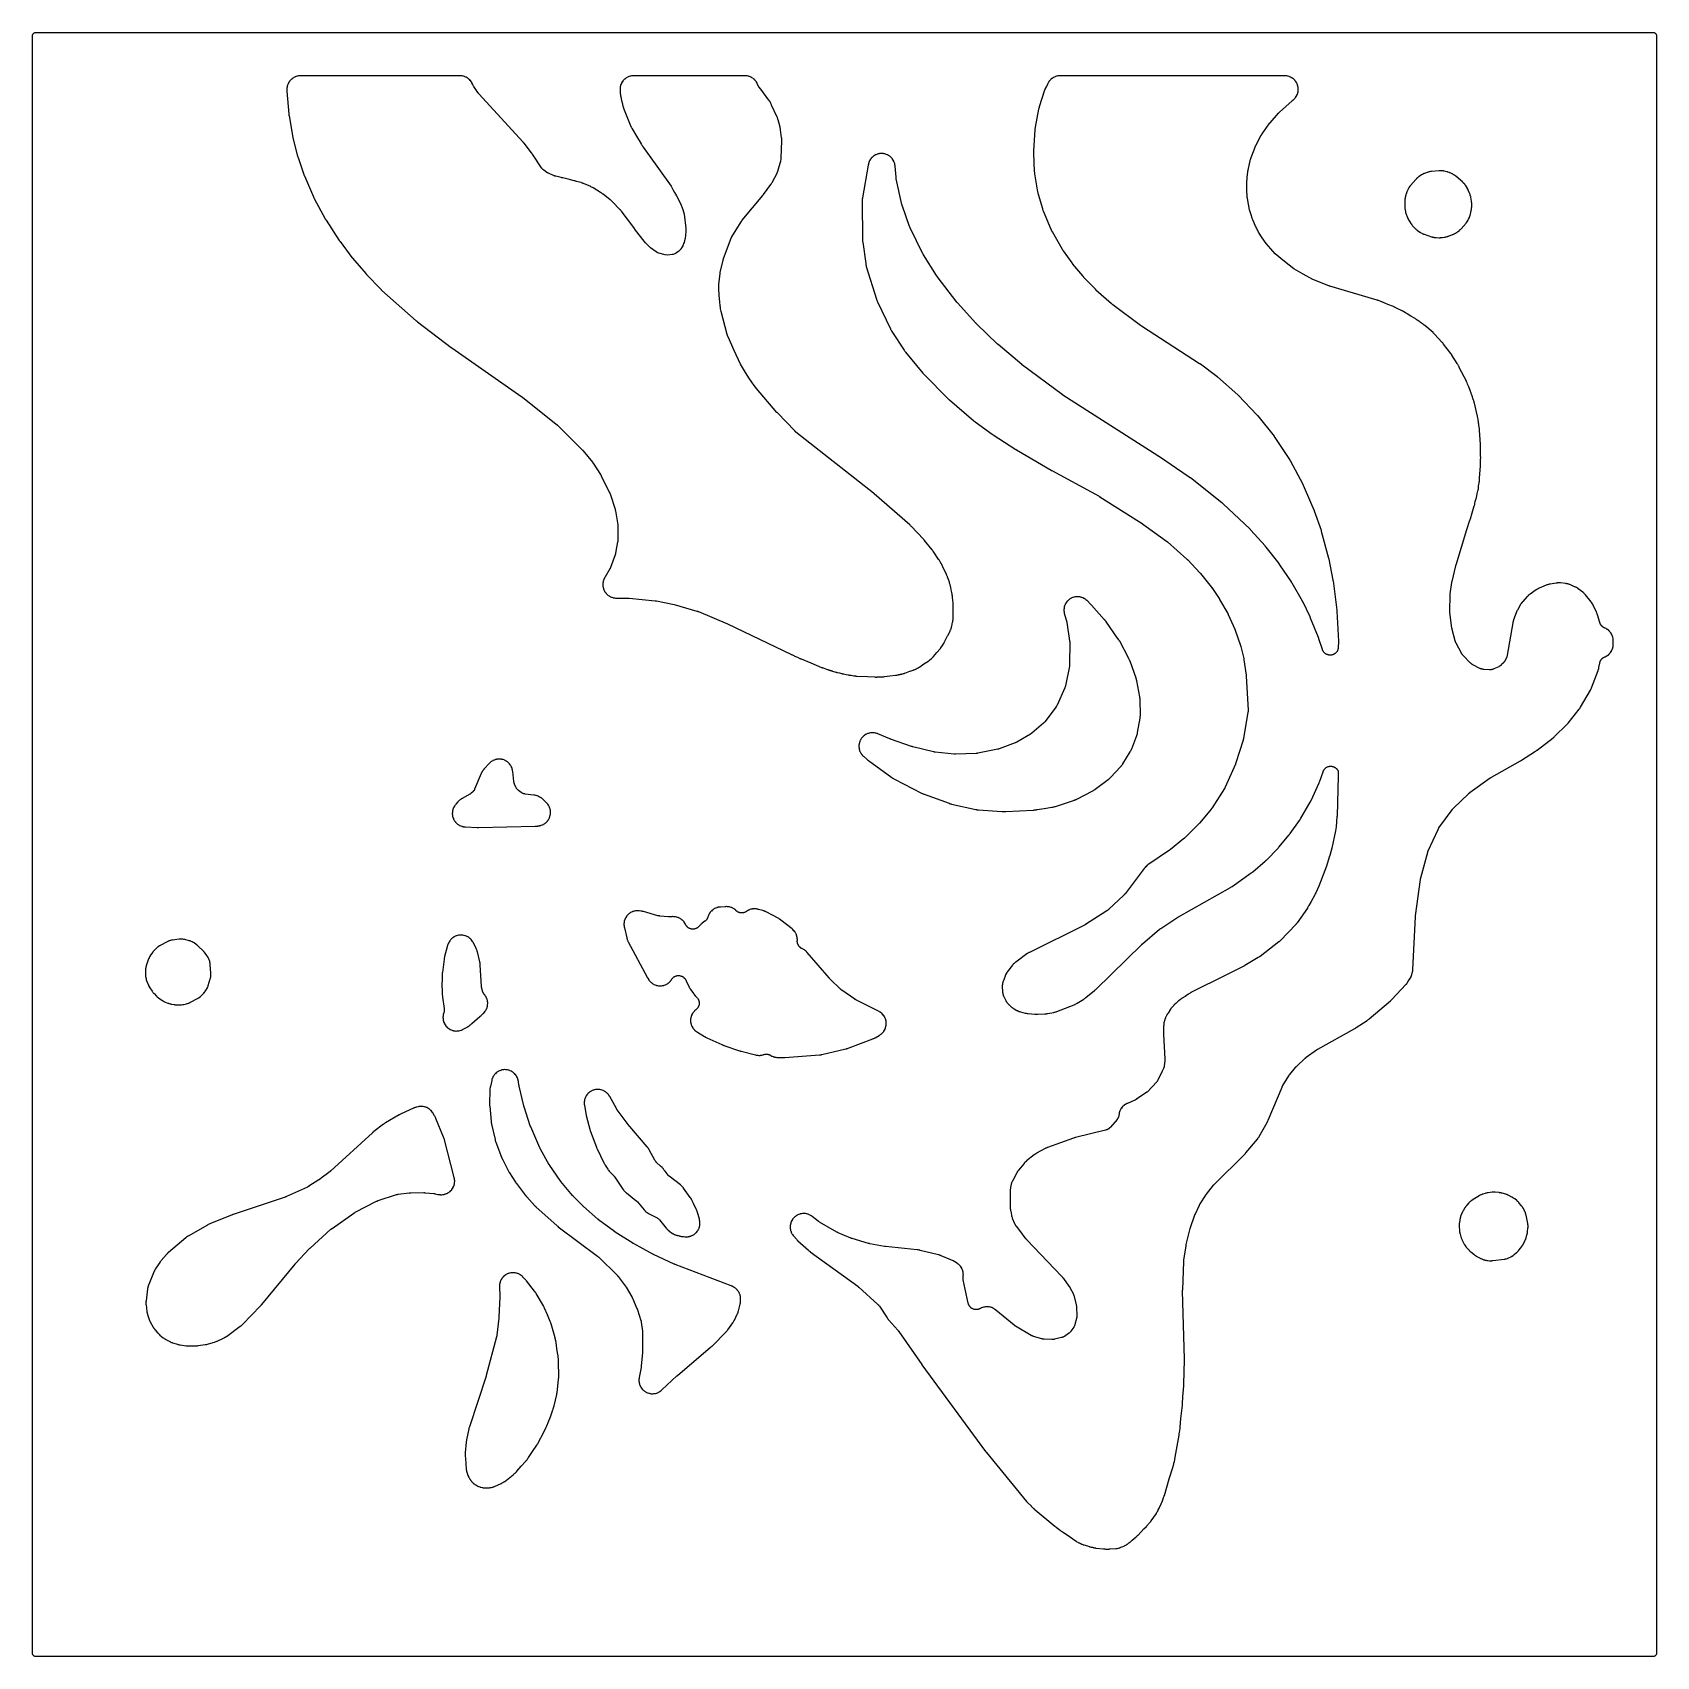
# Model space of a CAD drawing. Header units: millimetres. Extents: x 0 to 300, y 0 to 300.
import ezdxf

# ---------------------------------------------------------------- set-up
doc = ezdxf.new("R2010")
doc.units = ezdxf.units.MM
doc.layers.add('CUT', color=7, linetype='CONTINUOUS')

msp = doc.modelspace()

# ---------------------------------------------------------------- linework, layer by layer
at = {"layer": 'CUT'}
for points in [[(-0.0503, 299.5745), (-0.036, 299.6315), (-0.0162, 299.6869), (0.009, 299.74), (0.0392, 299.7905), (0.0743, 299.8377), (0.1137, 299.8813), (0.1573, 299.9208), (0.2046, 299.9558), (0.255, 299.9861), (0.3082, 300.0112), (0.3635, 300.031), (0.4206, 300.0453), (0.4788, 300.0539), (0.5522, 300.0575), (1.4375, 300.0575), (298.5625, 300.0575), (299.4478, 300.0575), (299.5212, 300.0539), (299.5794, 300.0453), (299.6365, 300.031), (299.6918, 300.0112), (299.745, 299.9861), (299.7954, 299.9558), (299.8427, 299.9208), (299.8863, 299.8813), (299.9257, 299.8377), (299.9608, 299.7905), (299.991, 299.74), (300.0162, 299.6869), (300.036, 299.6315), (300.0503, 299.5745), (300.0589, 299.5163), (300.0625, 299.4428), (300.0625, 298.5575), (300.0625, 1.4375), (300.0625, 0.5522), (300.0589, 0.4788), (300.0503, 0.4206), (300.036, 0.3635), (300.0162, 0.3082), (299.991, 0.255), (299.9608, 0.2046), (299.9257, 0.1573), (299.8863, 0.1137), (299.8427, 0.0743), (299.7954, 0.0392), (299.745, 0.009), (299.6918, -0.0162), (299.6365, -0.036), (299.5794, -0.0503), (299.5212, -0.0589), (299.4478, -0.0625), (298.5625, -0.0625), (1.4375, -0.0625), (0.5522, -0.0625), (0.4788, -0.0589), (0.4206, -0.0503), (0.3635, -0.036), (0.3082, -0.0162), (0.255, 0.009), (0.2046, 0.0392), (0.1573, 0.0743), (0.1137, 0.1137), (0.0743, 0.1573), (0.0392, 0.2046), (0.009, 0.255), (-0.0162, 0.3082), (-0.036, 0.3635), (-0.0503, 0.4206), (-0.0589, 0.4788), (-0.0625, 0.5522), (-0.0625, 1.4375), (-0.0625, 298.5575), (-0.0625, 299.4428), (-0.0589, 299.5163)], [(46.9488, 289.3577), (46.9495, 289.3439), (46.9549, 289.2546), (46.9559, 289.2409), (47.3134, 284.9742), (47.3146, 284.9611), (47.3236, 284.8761), (47.3251, 284.863), (47.3388, 284.7566), (47.3406, 284.7435), (47.3533, 284.659), (47.3554, 284.646), (48.0458, 280.6545), (48.0481, 280.6421), (48.0638, 280.5613), (48.0663, 280.5489), (48.0883, 280.4478), (48.0911, 280.4355), (48.1102, 280.3554), (48.1133, 280.3431), (48.9307, 277.2165), (48.9334, 277.2065), (48.9528, 277.1372), (48.9559, 277.1265), (48.9817, 277.0405), (48.9849, 277.0301), (49.0066, 276.9626), (49.0102, 276.9515), (50.0722, 273.841), (50.076, 273.8303), (50.1027, 273.7565), (50.107, 273.7451), (50.1422, 273.6538), (50.1466, 273.6427), (50.1759, 273.5711), (50.1808, 273.5594), (51.8603, 269.6844), (51.8655, 269.6727), (51.9003, 269.597), (51.9057, 269.5854), (51.9514, 269.4913), (51.9571, 269.4798), (51.9951, 269.4057), (52.001, 269.3943), (54.042, 265.6086), (54.048, 265.5979), (54.0873, 265.5284), (54.0935, 265.5177), (54.1446, 265.4315), (54.151, 265.421), (54.1932, 265.3531), (54.1998, 265.3427), (56.6191, 261.6208), (56.6246, 261.6125), (56.6635, 261.5548), (56.6695, 261.546), (56.7192, 261.475), (56.7254, 261.4664), (56.7656, 261.411), (56.7723, 261.402), (58.9617, 258.5048), (58.967, 258.498), (59.0035, 258.4511), (59.0092, 258.4439), (59.0557, 258.3861), (59.0613, 258.3791), (59.0987, 258.3339), (59.1049, 258.3266), (61.5318, 255.4902), (61.5372, 255.4839), (61.5751, 255.4409), (61.5809, 255.4343), (61.6289, 255.3814), (61.6348, 255.375), (61.6733, 255.3337), (61.6797, 255.327), (64.3024, 252.601), (64.3108, 252.5924), (64.366, 252.5373), (64.3745, 252.5289), (64.4452, 252.4611), (64.454, 252.4529), (64.5113, 252.4), (64.5202, 252.392), (70.8725, 246.7677), (70.8805, 246.7608), (70.9364, 246.713), (70.9451, 246.7057), (71.0159, 246.6475), (71.0246, 246.6405), (71.0814, 246.5955), (71.0908, 246.5882), (77.2997, 241.8699), (77.3041, 241.8666), (77.3354, 241.8433), (77.3402, 241.8397), (77.3795, 241.811), (77.3843, 241.8076), (77.4155, 241.7853), (77.4207, 241.7816), (90.3597, 232.7358), (90.3643, 232.7326), (90.375, 232.725), (90.3795, 232.7218), (90.3904, 232.7139), (90.396, 232.7099), (90.409, 232.7004), (90.4146, 232.6964), (90.421, 232.6916), (90.4265, 232.6875), (90.4394, 232.6778), (90.4442, 232.6741), (90.4545, 232.6662), (90.4692, 232.6547), (90.4756, 232.6497), (96.7403, 227.6716), (96.7499, 227.664), (96.772, 227.6459), (96.7814, 227.638), (96.7929, 227.6285), (96.8022, 227.6205), (96.8238, 227.6019), (96.833, 227.5938), (96.8435, 227.5845), (96.8526, 227.5763), (96.8737, 227.5571), (96.8827, 227.5488), (96.8936, 227.5386), (96.9024, 227.5301), (96.923, 227.5103), (96.9317, 227.5018), (101.53, 222.9508), (101.5391, 222.9416), (101.5603, 222.92), (101.5693, 222.9107), (101.5802, 222.8993), (101.5891, 222.8898), (101.6096, 222.8677), (101.6183, 222.8581), (101.6283, 222.847), (101.6369, 222.8374), (101.6568, 222.8146), (101.6652, 222.8048), (101.6755, 222.7928), (101.6838, 222.7828), (101.703, 222.7595), (101.7112, 222.7495), (103.4065, 220.6333), (103.4129, 220.6252), (103.4279, 220.606), (103.4343, 220.5978), (103.442, 220.5877), (103.4483, 220.5794), (103.4628, 220.5599), (103.469, 220.5515), (103.4761, 220.5418), (103.4821, 220.5333), (103.4962, 220.5135), (103.5022, 220.505), (103.5094, 220.4945), (103.5153, 220.4859), (103.5289, 220.4658), (103.5347, 220.4571), (104.9138, 218.3651), (104.9213, 218.3535), (104.9387, 218.3263), (104.946, 218.3146), (104.9548, 218.3002), (104.962, 218.2884), (104.9785, 218.2607), (104.9855, 218.2487), (104.9934, 218.235), (105.0002, 218.2229), (105.0158, 218.1947), (105.0224, 218.1825), (105.0304, 218.1677), (105.0368, 218.1554), (105.0516, 218.1267), (105.0578, 218.1144), (106.5397, 215.1225), (106.5468, 215.108), (106.5629, 215.074), (106.5696, 215.0593), (106.5777, 215.0414), (106.5842, 215.0266), (106.5991, 214.9921), (106.6053, 214.9772), (106.6123, 214.9601), (106.6183, 214.9451), (106.6319, 214.91), (106.6376, 214.8949), (106.6444, 214.8765), (106.6498, 214.8613), (106.6622, 214.8258), (106.6673, 214.8105), (107.6013, 211.959), (107.6034, 211.9523), (107.6084, 211.9368), (107.6093, 211.934), (107.6182, 211.9037), (107.6351, 211.8427), (107.6406, 211.8217), (107.6472, 211.7923), (107.6633, 211.7139), (107.6695, 211.6802), (108.1026, 209.0623), (108.1041, 209.0527), (108.1064, 209.0378), (108.1099, 209.0133), (108.114, 208.9808), (108.1172, 208.9517), (108.1193, 208.9284), (108.1205, 208.9151), (108.1209, 208.9102), (108.1227, 208.8814), (108.1256, 208.8173), (108.1266, 208.7788), (108.1266, 208.7658), (108.1266, 208.7562), (108.1085, 206.238), (108.1084, 206.2284), (108.1081, 206.2135), (108.1073, 206.189), (108.1058, 206.1561), (108.1041, 206.1269), (108.1023, 206.1038), (108.1011, 206.0906), (108.1007, 206.0857), (108.0976, 206.0571), (108.0897, 205.9937), (108.0841, 205.9558), (108.082, 205.943), (108.0803, 205.9336), (107.704, 203.8353), (107.7022, 203.8258), (107.6994, 203.8111), (107.6945, 203.7868), (107.6873, 203.7543), (107.6806, 203.7256), (107.6748, 203.7029), (107.6714, 203.6899), (107.6701, 203.6851), (107.6621, 203.6572), (107.6433, 203.5955), (107.6312, 203.5588), (107.6269, 203.5465), (107.6236, 203.5373), (106.7765, 201.2121), (106.7729, 201.2023), (106.7671, 201.1871), (106.7573, 201.1621), (106.7436, 201.1288), (106.7309, 201.0994), (106.7204, 201.0763), (106.7143, 201.0632), (106.712, 201.0583), (106.698, 201.0302), (106.6659, 200.9681), (106.6458, 200.9313), (106.6387, 200.9191), (106.6334, 200.91), (105.716, 199.3642), (105.7085, 199.3512), (105.6607, 199.2659), (105.6536, 199.2527), (105.6262, 199.2008), (105.6128, 199.1739), (105.5316, 198.9993), (105.509, 198.9436), (105.4465, 198.7642), (105.4296, 198.7066), (105.3854, 198.5218), (105.3743, 198.4628), (105.3488, 198.2745), (105.3437, 198.2146), (105.3371, 198.0248), (105.338, 197.9647), (105.3505, 197.7752), (105.3574, 197.7155), (105.3888, 197.5281), (105.4016, 197.4694), (105.4516, 197.2861), (105.4702, 197.229), (105.5382, 197.0517), (105.5625, 196.9967), (105.6479, 196.827), (105.6776, 196.7748), (105.7796, 196.6145), (105.8143, 196.5655), (105.9318, 196.4162), (105.9713, 196.3709), (106.1031, 196.2341), (106.1469, 196.193), (106.2917, 196.07), (106.3394, 196.0335), (106.4958, 195.9257), (106.5469, 195.8941), (106.7133, 195.8025), (106.7674, 195.7762), (106.9421, 195.7017), (106.9985, 195.6809), (107.1798, 195.6242), (107.238, 195.6092), (107.424, 195.5709), (107.4834, 195.5618), (107.675, 195.5421), (107.705, 195.5398), (107.7636, 195.5367), (107.7786, 195.5361), (107.8762, 195.5334), (107.8913, 195.5332), (109.9607, 195.5283), (109.9713, 195.5282), (109.9959, 195.5279), (110.0065, 195.5277), (110.0194, 195.5273), (110.0299, 195.527), (110.0546, 195.5261), (110.0651, 195.5256), (110.0773, 195.525), (110.0878, 195.5244), (110.1124, 195.5229), (110.1229, 195.5222), (110.1358, 195.5213), (110.1463, 195.5204), (110.1709, 195.5184), (110.1814, 195.5174), (115.0162, 195.0506), (115.0279, 195.0494), (115.0552, 195.0464), (115.0669, 195.0451), (115.0812, 195.0433), (115.0928, 195.0418), (115.12, 195.0381), (115.1317, 195.0364), (115.1451, 195.0344), (115.1567, 195.0326), (115.1838, 195.0282), (115.1954, 195.0262), (115.2095, 195.0237), (115.2211, 195.0216), (115.2481, 195.0165), (115.2596, 195.0142), (118.5105, 194.3524), (122.7349, 193.1414), (122.7476, 193.1376), (122.7774, 193.1286), (122.7901, 193.1246), (122.8055, 193.1197), (122.8182, 193.1156), (122.8476, 193.1057), (122.8602, 193.1014), (122.8747, 193.0963), (122.8872, 193.0918), (122.9163, 193.081), (122.9288, 193.0764), (122.9439, 193.0705), (122.9563, 193.0656), (122.9851, 193.054), (122.9974, 193.049), (128.3622, 190.7965), (140.2122, 185.0916), (140.2181, 185.0888), (140.2597, 185.0693), (140.2662, 185.0664), (140.3183, 185.0427), (140.3246, 185.0399), (140.3661, 185.0217), (140.3729, 185.0187), (140.9593, 184.7694), (141.2969, 184.6064), (141.7265, 184.3988), (141.7357, 184.3945), (141.7993, 184.3651), (141.8092, 184.3606), (141.8892, 184.3254), (141.8989, 184.3212), (141.9626, 184.2944), (141.9731, 184.2901), (143.7513, 183.5826), (145.7423, 182.7363), (145.7548, 182.7311), (145.8361, 182.6987), (145.8487, 182.6938), (145.9518, 182.6554), (145.9644, 182.6508), (146.0472, 182.6221), (146.06, 182.6178), (146.6748, 182.4194), (146.8881, 182.3346), (146.9028, 182.329), (146.9983, 182.2938), (147.0131, 182.2886), (147.1341, 182.2476), (147.149, 182.2428), (147.2463, 182.2127), (147.2613, 182.2082), (147.3412, 182.1857), (147.3582, 182.1798), (147.3812, 182.1723), (147.5253, 182.1282), (147.5477, 182.1218), (147.5867, 182.1116), (147.5973, 182.1089), (147.6707, 182.0909), (147.6827, 182.0881), (147.7093, 182.0822), (147.7938, 182.0584), (148.3769, 181.8703), (148.3903, 181.8662), (148.4779, 181.8401), (148.4914, 181.8363), (148.6022, 181.8062), (148.6158, 181.8027), (148.7045, 181.7808), (148.7182, 181.7776), (149.0677, 181.7001), (149.417, 181.6018), (149.4315, 181.5979), (149.526, 181.5739), (149.5406, 181.5704), (149.6599, 181.5432), (149.6745, 181.54), (149.7701, 181.5207), (149.7848, 181.5179), (150.2873, 181.4295), (150.7243, 181.3325), (150.7346, 181.3304), (150.8061, 181.3158), (150.8168, 181.3137), (150.864, 181.305), (150.8867, 181.3012), (151.0291, 181.2805), (151.0512, 181.2778), (151.0895, 181.2736), (151.0999, 181.2726), (151.1718, 181.2661), (151.1835, 181.2652), (151.2456, 181.2608), (151.6974, 181.1813), (151.7188, 181.1779), (151.858, 181.1586), (151.8795, 181.156), (152.0498, 181.1385), (152.0572, 181.1376), (152.0844, 181.1347), (152.1375, 181.1303), (152.1511, 181.1293), (152.2397, 181.124), (152.2534, 181.1234), (154.2498, 181.0495), (155.5939, 180.9549), (155.6063, 180.9541), (155.6865, 180.9502), (155.6989, 180.9497), (155.7472, 180.9483), (155.772, 180.9481), (155.9327, 180.95), (155.9574, 180.9508), (156.0057, 180.9534), (156.018, 180.9542), (156.0982, 180.9602), (156.1105, 180.9612), (156.2569, 180.9751), (156.4219, 180.969), (156.4346, 180.9687), (156.5169, 180.9674), (156.5296, 180.9673), (156.5791, 180.9676), (156.6044, 180.9682), (156.7687, 180.976), (156.794, 180.9778), (156.8433, 180.9822), (156.8559, 180.9834), (156.8958, 180.9879), (156.9149, 180.9877), (156.9285, 180.9878), (156.9817, 180.9886), (157.0088, 180.9896), (157.1853, 181.0004), (157.2124, 181.0026), (157.2652, 181.0083), (157.2787, 181.0099), (157.3664, 181.0212), (157.3799, 181.0231), (158.3996, 181.1787), (159.4417, 181.2777), (159.4572, 181.2793), (159.5581, 181.2916), (159.5736, 181.2937), (159.6339, 181.3026), (159.6647, 181.308), (159.8638, 181.3481), (159.8943, 181.3551), (159.9534, 181.3702), (159.9685, 181.3743), (160.0662, 181.4021), (160.0812, 181.4066), (160.096, 181.4112), (160.1502, 181.4184), (160.1656, 181.4207), (160.2656, 181.4366), (160.2809, 181.4392), (160.3407, 181.4503), (160.3712, 181.4568), (160.5679, 181.5041), (160.598, 181.5121), (160.6475, 181.5268), (160.6811, 181.5337), (160.7122, 181.541), (160.9126, 181.5939), (160.9432, 181.6028), (161.0025, 181.6219), (161.0177, 181.627), (161.1155, 181.6613), (161.1305, 181.6668), (162.074, 182.0265), (162.1607, 182.0571), (162.6864, 182.2215), (162.6986, 182.2255), (162.7781, 182.2523), (162.7903, 182.2565), (162.8377, 182.2736), (162.8617, 182.2829), (163.0147, 182.3456), (163.0616, 182.3672), (163.135, 182.405), (163.1506, 182.4112), (163.1736, 182.421), (163.3195, 182.4866), (163.3641, 182.509), (163.449, 182.556), (163.4618, 182.5618), (163.6079, 182.6322), (163.6525, 182.656), (163.7922, 182.7384), (163.8137, 182.7517), (163.8552, 182.7786), (163.8657, 182.7856), (163.9338, 182.8317), (163.9441, 182.8389), (164.671, 183.3547), (165.4028, 183.8147), (165.4144, 183.8221), (165.489, 183.8714), (165.5003, 183.8791), (165.5445, 183.9098), (165.5667, 183.926), (165.7068, 184.0331), (165.7489, 184.0685), (165.846, 184.158), (165.9461, 184.239), (165.9871, 184.2753), (166.0889, 184.3744), (166.1875, 184.4588), (166.2272, 184.4961), (166.3491, 184.6212), (166.3676, 184.6412), (166.403, 184.681), (166.4119, 184.6912), (166.4692, 184.7588), (166.4779, 184.7692), (167.0456, 185.4696), (167.6494, 186.1381), (167.6612, 186.1517), (167.7368, 186.2405), (167.7482, 186.2544), (167.792, 186.3091), (167.8135, 186.3378), (167.948, 186.5282), (167.9679, 186.5582), (167.9842, 186.5845), (167.9881, 186.5897), (168.0081, 186.6175), (168.1324, 186.8016), (168.1507, 186.8304), (168.1833, 186.8851), (168.2012, 186.9113), (168.3165, 187.0906), (168.3335, 187.1187), (168.3652, 187.1744), (168.3731, 187.1888), (168.4233, 187.2829), (168.4308, 187.2975), (169.0545, 188.5494), (169.092, 188.6215), (169.3924, 189.1776), (169.4006, 189.1934), (169.4527, 189.2971), (169.4605, 189.3132), (169.4899, 189.3763), (169.504, 189.4092), (169.5154, 189.4381), (169.5201, 189.4476), (169.5255, 189.4588), (169.546, 189.5026), (169.5561, 189.5252), (169.6175, 189.6717), (169.6348, 189.7181), (169.6459, 189.7523), (169.647, 189.7549), (169.7117, 189.922), (169.7294, 189.9751), (169.7782, 190.1475), (169.7852, 190.1746), (169.7976, 190.2278), (169.8006, 190.2414), (169.8192, 190.3304), (169.8219, 190.3441), (169.892, 190.7239), (169.9075, 190.7895), (169.962, 190.997), (169.9655, 191.0107), (169.9867, 191.1), (169.9898, 191.1138), (170.0013, 191.1678), (170.0066, 191.1956), (170.0359, 191.3744), (170.0425, 191.4305), (170.0432, 191.441), (170.048, 191.4736), (170.0533, 191.5254), (170.0612, 191.6613), (170.0656, 191.6932), (170.0688, 191.7208), (170.085, 191.9007), (170.0868, 191.9284), (170.0892, 191.9826), (170.0896, 191.9965), (170.0915, 192.0868), (170.0916, 192.1007), (170.0857, 194.2598), (170.0855, 194.2752), (170.0826, 194.3754), (170.082, 194.3909), (170.0752, 194.5165), (170.0741, 194.5319), (170.0661, 194.6319), (170.0647, 194.6472), (169.9585, 195.6497), (169.9548, 195.7285), (169.9541, 195.741), (169.9508, 195.7899), (169.9486, 195.8148), (169.9484, 195.8166), (169.9475, 195.8263), (169.9324, 195.9618), (169.9308, 195.9768), (169.9307, 195.9778), (169.9297, 195.9862), (169.9265, 196.0107), (169.9192, 196.0585), (169.9172, 196.0708), (169.9087, 196.1196), (169.9053, 196.1512), (169.9032, 196.1688), (169.8877, 196.2825), (169.8851, 196.3), (169.8615, 196.4421), (169.8584, 196.4595), (169.8362, 196.5721), (169.8326, 196.5894), (169.7242, 197.0666), (169.6277, 197.5601), (169.6239, 197.5781), (169.5973, 197.6946), (169.593, 197.7124), (169.5552, 197.8576), (169.5503, 197.8753), (169.5167, 197.99), (169.5113, 198.0076), (169.5111, 198.0082), (169.5087, 198.0155), (169.5064, 198.0254), (169.5021, 198.0433), (169.472, 198.1591), (169.4671, 198.1769), (169.4249, 198.321), (169.4195, 198.3386), (169.3824, 198.4523), (169.3764, 198.4697), (169.205, 198.9449), (169.058, 199.3949), (169.0514, 199.414), (169.0064, 199.5376), (168.9991, 199.5565), (168.9374, 199.7095), (168.9295, 199.7282), (168.8922, 199.8126), (168.8774, 199.8535), (168.8703, 199.8721), (168.8225, 199.992), (168.8149, 200.0104), (168.75, 200.1588), (168.7417, 200.1768), (168.6861, 200.2933), (168.6772, 200.3111), (168.3122, 201.0149), (167.9656, 201.731), (167.9566, 201.7488), (167.8963, 201.8635), (167.8868, 201.881), (167.8064, 202.0223), (167.7962, 202.0395), (167.7285, 202.1499), (167.7178, 202.1667), (167.7032, 202.1888), (167.6857, 202.2225), (167.6774, 202.238), (167.6219, 202.3376), (167.6132, 202.3529), (167.5399, 202.4759), (167.5307, 202.4908), (167.4695, 202.5871), (167.4599, 202.6017), (166.3788, 204.1971), (166.3714, 204.2078), (166.3226, 204.2765), (166.315, 204.287), (166.2519, 204.372), (166.244, 204.3823), (166.1923, 204.4489), (166.1843, 204.459), (166.1805, 204.4637), (166.1802, 204.4641), (166.171, 204.4756), (164.7705, 206.2002), (164.7635, 206.2086), (164.7144, 206.2669), (164.7067, 206.2758), (164.6441, 206.3471), (164.6365, 206.3557), (164.5859, 206.4112), (164.5775, 206.4202), (162.2967, 208.8218), (162.2873, 208.8314), (162.2256, 208.8935), (162.216, 208.903), (162.2159, 208.9031), (162.2126, 208.9063), (162.1335, 208.9825), (162.1236, 208.9917), (162.0592, 209.051), (162.0492, 209.06), (155.5083, 214.8122), (155.5025, 214.8172), (155.4622, 214.8518), (155.456, 214.857), (155.4052, 214.8994), (155.399, 214.9045), (155.3584, 214.9374), (155.3517, 214.9428), (141.0364, 226.2216), (141.0246, 226.231), (140.9972, 226.2533), (140.9856, 226.263), (140.9715, 226.2749), (140.96, 226.2848), (140.9334, 226.308), (140.9221, 226.318), (140.9092, 226.3296), (140.8981, 226.3399), (140.8723, 226.364), (140.8613, 226.3744), (140.848, 226.3872), (140.8372, 226.3978), (140.8123, 226.4228), (140.8016, 226.4336), (137.6005, 229.7414), (137.5963, 229.7457), (137.5866, 229.756), (137.5824, 229.7604), (137.5725, 229.7709), (137.5674, 229.7764), (137.5556, 229.7891), (137.5505, 229.7946), (137.5448, 229.8009), (137.5398, 229.8065), (137.5281, 229.8194), (137.5232, 229.825), (137.5207, 229.8278), (137.5149, 229.8345), (137.5014, 229.8501), (137.4957, 229.8568), (133.7381, 234.2926), (133.3281, 234.845), (132.8961, 235.4453), (132.3171, 236.2499), (131.5339, 237.5292), (130.7975, 238.7682), (129.6172, 241.3001), (128.4914, 243.804), (128.4835, 243.8281), (128.472, 243.8632), (128.4617, 243.8947), (128.3439, 244.2553), (127.2099, 248.4646), (127.1007, 248.9832), (127.0558, 249.3489), (127.0494, 249.401), (127.0252, 249.5983), (126.9457, 250.2466), (126.8119, 251.5306), (126.8114, 251.5587), (126.8108, 251.593), (126.8098, 251.6489), (126.7946, 252.5332), (126.7975, 253.5121), (126.9996, 255.5002), (127.0011, 255.5141), (127.005, 255.5466), (127.0067, 255.5606), (127.009, 255.5775), (127.0109, 255.5914), (127.0158, 255.6238), (127.0179, 255.6377), (127.0206, 255.6536), (127.023, 255.6674), (127.0288, 255.6996), (127.0314, 255.7134), (127.0347, 255.7302), (127.0376, 255.7439), (127.0425, 255.7669), (127.0449, 255.7782), (127.0479, 255.7912), (127.5545, 257.9498), (127.5844, 258.0461), (127.605, 258.1124), (127.6178, 258.1537), (127.6585, 258.2846), (129.0579, 262.0298), (129.0619, 262.0402), (129.0673, 262.0543), (129.0846, 262.0956), (129.115, 262.1637), (129.129, 262.1936), (129.1441, 262.223), (129.1795, 262.2886), (129.1957, 262.3171), (130.9168, 265.0852), (130.925, 265.0981), (130.9444, 265.1282), (130.9528, 265.1409), (130.9631, 265.1563), (130.9717, 265.1688), (130.9919, 265.198), (131.0007, 265.2104), (131.0109, 265.2246), (131.0199, 265.2369), (131.0412, 265.2654), (131.0504, 265.2776), (131.0618, 265.2923), (131.0712, 265.3043), (131.0935, 265.332), (131.1031, 265.3439), (134.888, 269.9125), (134.894, 269.9197), (134.9347, 269.9705), (134.9409, 269.9784), (134.9907, 270.0426), (134.9966, 270.0504), (135.0351, 270.1017), (135.0414, 270.1102), (136.3917, 271.9795), (136.4039, 271.997), (136.4811, 272.1124), (136.4927, 272.1304), (136.5844, 272.2785), (136.5953, 272.2968), (136.6642, 272.4175), (136.6744, 272.4362), (137.5288, 274.0651), (137.5359, 274.079), (137.5804, 274.1695), (137.5871, 274.1835), (137.6124, 274.2385), (137.6246, 274.267), (137.6993, 274.4543), (137.7101, 274.4834), (137.7296, 274.5407), (137.7344, 274.5555), (137.7644, 274.6518), (137.7688, 274.6667), (138.1778, 276.1098), (138.1779, 276.1103), (138.1826, 276.1277), (138.2111, 276.2414), (138.2153, 276.259), (138.2303, 276.3277), (138.237, 276.3631), (138.2734, 276.5945), (138.2779, 276.6302), (138.2846, 276.7002), (138.2861, 276.7182), (138.2938, 276.8351), (138.2947, 276.8531), (138.4098, 280.0797), (138.4102, 280.0923), (138.4114, 280.1744), (138.4114, 280.187), (138.4111, 280.2364), (138.4104, 280.2617), (138.4024, 280.4256), (138.4007, 280.4508), (138.3962, 280.4999), (138.3949, 280.5125), (138.3858, 280.5941), (138.3842, 280.6066), (138.1879, 282.077), (138.1852, 282.0954), (138.1654, 282.2148), (138.1621, 282.2331), (138.1327, 282.3821), (138.1288, 282.4003), (138.1017, 282.5183), (138.0973, 282.5364), (137.7363, 283.9104), (137.7328, 283.9231), (137.7094, 284.005), (137.7056, 284.0175), (137.6905, 284.0664), (137.6822, 284.0913), (137.6247, 284.2516), (137.6153, 284.276), (137.5959, 284.3234), (137.5909, 284.3355), (137.5569, 284.4136), (137.5516, 284.4256), (136.5251, 286.6542), (136.5227, 286.6594), (136.5162, 286.6735), (136.5133, 286.6798), (136.3882, 286.9512), (136.3813, 286.9657), (136.3351, 287.0594), (136.3278, 287.0738), (136.2985, 287.1292), (136.2827, 287.1573), (136.1756, 287.3365), (136.1584, 287.3636), (136.1233, 287.4157), (136.1142, 287.4289), (136.0536, 287.514), (136.0441, 287.5269), (134.5116, 289.5596), (134.1649, 290.0398), (134.1584, 290.049), (134.1497, 290.0614), (134.1248, 290.0988), (134.0966, 290.1434), (134.058, 290.2109), (134.0195, 290.2855), (133.9901, 290.3482), (133.9751, 290.3839), (133.9663, 290.4054), (133.9433, 290.464), (133.9322, 290.4905), (133.8569, 290.6585), (133.8309, 290.7097), (133.7411, 290.8675), (133.7103, 290.916), (133.6058, 291.0645), (133.5705, 291.1099), (133.4523, 291.2477), (133.4129, 291.2895), (133.282, 291.4154), (133.2388, 291.4532), (133.0965, 291.566), (133.0498, 291.5995), (132.8974, 291.6982), (132.8477, 291.7271), (132.6865, 291.8108), (132.6343, 291.8348), (132.4659, 291.9026), (132.4117, 291.9215), (132.2375, 291.973), (132.1817, 291.9866), (132.0034, 292.0212), (131.9466, 292.0294), (131.7633, 292.047), (131.7347, 292.0491), (131.6786, 292.0518), (131.6643, 292.0523), (131.5709, 292.0545), (131.5566, 292.0547), (131.5366, 292.0547), (111.1286, 292.0547), (111.0856, 292.0547), (111.075, 292.0547), (111.0606, 292.0545), (110.9666, 292.0522), (110.9522, 292.0517), (110.8958, 292.049), (110.867, 292.0469), (110.6825, 292.0291), (110.6253, 292.0208), (110.4459, 291.9857), (110.3898, 291.9719), (110.2146, 291.9198), (110.1601, 291.9007), (109.9907, 291.832), (109.9382, 291.8077), (109.7763, 291.7229), (109.7264, 291.6937), (109.5734, 291.5938), (109.5265, 291.5599), (109.3838, 291.4457), (109.3405, 291.4075), (109.2094, 291.2801), (109.1699, 291.2379), (109.0517, 291.0985), (109.0165, 291.0526), (108.9122, 290.9025), (108.8816, 290.8535), (108.7923, 290.694), (108.7665, 290.6423), (108.6929, 290.475), (108.6723, 290.421), (108.6152, 290.2474), (108.5998, 290.1916), (108.5596, 290.0133), (108.5497, 289.9564), (108.5269, 289.775), (108.5224, 289.7174), (108.5171, 289.5322), (108.517, 289.5033), (108.5181, 289.4468), (108.5186, 289.4324), (108.5227, 289.3385), (108.5235, 289.3241), (108.5493, 288.9441), (108.551, 288.9236), (108.5647, 288.7902), (108.5672, 288.7697), (108.5901, 288.603), (108.5932, 288.5826), (108.6022, 288.5304), (108.6038, 288.5187), (108.63, 288.3449), (108.6337, 288.3236), (108.6595, 288.1859), (108.6639, 288.1648), (108.8115, 287.5104), (108.9478, 286.856), (108.9504, 286.844), (108.9683, 286.7661), (108.9712, 286.7541), (108.9829, 286.7075), (108.9894, 286.6837), (109.0271, 286.5564), (109.0423, 286.4945), (109.0453, 286.4828), (109.0576, 286.4373), (109.0643, 286.4141), (109.1109, 286.2645), (109.1186, 286.2416), (109.1344, 286.1972), (109.1386, 286.1859), (109.1664, 286.1126), (109.1708, 286.1013), (109.8017, 284.5338), (110.406, 282.9727), (110.4101, 282.9625), (110.4393, 282.891), (110.4438, 282.8804), (110.4638, 282.8339), (110.4739, 282.8117), (110.5398, 282.6745), (110.5503, 282.6536), (110.5694, 282.6176), (110.5746, 282.6079), (110.593, 282.5747), (110.6045, 282.5488), (110.6148, 282.5271), (110.6811, 282.393), (110.6918, 282.3724), (110.7109, 282.3373), (110.7162, 282.3278), (110.7533, 282.2624), (110.7594, 282.2519), (111.5757, 280.8797), (112.4021, 279.4559), (112.4094, 279.4437), (112.4572, 279.3656), (112.4647, 279.3536), (112.5272, 279.2569), (112.5349, 279.2451), (112.5865, 279.1693), (112.5945, 279.1577), (112.6405, 279.0933), (112.6479, 279.0814), (112.6551, 279.0702), (112.7147, 278.9794), (112.7222, 278.9683), (112.7713, 278.8971), (112.7789, 278.8862), (113.6009, 277.748), (117.9658, 271.6336), (118.344, 270.9341), (118.5774, 270.5025), (118.9277, 269.8545), (119.6848, 268.4541), (120.0954, 267.361), (120.3544, 266.4606), (120.6834, 263.8704), (120.68, 263.6237), (120.6773, 263.428), (120.6762, 263.3511), (120.6742, 263.2023), (120.547, 262.0056), (120.5118, 261.8423), (120.3483, 261.2256), (120.2687, 261.0398), (120.1776, 260.8271), (120.1494, 260.7612), (120.1045, 260.6565), (119.8893, 260.2513), (119.8892, 260.2512), (119.8766, 260.2294), (119.875, 260.2266), (119.8662, 260.2115), (119.8272, 260.1441), (119.8253, 260.1411), (119.8228, 260.1371), (119.7894, 260.0885), (119.7418, 260.0238), (119.694, 259.9643), (119.6586, 259.9239), (119.6283, 259.891), (119.6182, 259.8806), (119.6105, 259.8727), (119.3219, 259.5816), (119.3073, 259.5714), (118.8435, 259.2615), (118.807, 259.2383), (118.7391, 259.1975), (118.6629, 259.1566), (118.6265, 259.1393), (118.3163, 259.0341), (118.254, 259.0212), (118.1758, 259.0089), (118.1329, 259.0032), (117.365, 258.9196), (116.8739, 258.939), (115.7118, 259.2658), (115.6747, 259.2771), (115.6071, 259.2993), (115.5344, 259.3266), (115.4869, 259.3469), (115.4168, 259.3805), (115.3712, 259.4048), (115.3043, 259.4443), (115.2447, 259.483), (115.2126, 259.5049), (114.1608, 260.2546), (113.2063, 261.2137), (112.95, 261.5082), (111.3832, 263.548), (111.0453, 263.988), (108.9084, 266.8742), (108.8959, 266.8905), (108.8129, 266.9951), (108.7998, 267.0109), (108.6911, 267.1385), (108.6775, 267.1539), (108.5874, 267.2526), (108.5732, 267.2675), (107.0464, 268.8285), (107.0328, 268.8419), (106.943, 268.928), (106.929, 268.9411), (106.813, 269.0454), (106.7986, 269.058), (106.7035, 269.1382), (106.6887, 269.1503), (105.3743, 270.1892), (105.3641, 270.1971), (105.2972, 270.2476), (105.2868, 270.2553), (105.246, 270.2848), (105.2247, 270.2995), (105.0848, 270.3918), (105.0629, 270.4055), (105.0396, 270.4195), (105.038, 270.4206), (104.9957, 270.4492), (104.9848, 270.4564), (104.9135, 270.5024), (104.9024, 270.5093), (103.57, 271.3276), (103.5521, 271.3381), (103.4349, 271.4046), (103.4167, 271.4145), (103.2669, 271.4929), (103.2483, 271.5021), (103.1268, 271.5604), (103.1079, 271.569), (101.7397, 272.1677), (101.7358, 272.1694), (101.7246, 272.1742), (101.6517, 272.2043), (101.6404, 272.2089), (101.5962, 272.2261), (101.5735, 272.2345), (101.4244, 272.2858), (101.4012, 272.2932), (101.3558, 272.3068), (101.3441, 272.3102), (101.2681, 272.3313), (101.2564, 272.3344), (100.4516, 272.5405), (100.3781, 272.5651), (100.3658, 272.5691), (100.2856, 272.5941), (100.2733, 272.5978), (100.1719, 272.627), (100.1594, 272.6305), (100.0782, 272.652), (100.0657, 272.6552), (98.92, 272.9326), (97.9509, 273.1807), (97.9368, 273.1841), (97.8449, 273.2053), (97.8307, 273.2084), (97.7752, 273.2198), (97.7467, 273.2249), (97.6522, 273.2396), (96.6683, 273.4778), (96.6589, 273.4801), (96.6443, 273.4838), (96.6204, 273.4902), (96.5884, 273.4993), (96.5601, 273.5078), (96.5375, 273.515), (96.5246, 273.5192), (96.5199, 273.5208), (96.4925, 273.5305), (96.4318, 273.5531), (96.3957, 273.5674), (96.3836, 273.5725), (96.3747, 273.5763), (95.2984, 274.0441), (95.2884, 274.0486), (95.273, 274.0555), (95.2476, 274.0673), (95.2139, 274.0837), (95.1843, 274.0989), (95.161, 274.1113), (95.1477, 274.1185), (95.1428, 274.1212), (95.1145, 274.1376), (95.0523, 274.1752), (95.0155, 274.1987), (95.0033, 274.2069), (94.9943, 274.213), (94.4467, 274.5908), (94.4117, 274.6162), (94.3486, 274.6643), (94.2825, 274.7201), (94.2402, 274.7593), (94.1797, 274.8211), (94.1415, 274.8642), (94.0872, 274.9315), (94.0405, 274.9956), (94.0158, 275.0312), (92.3571, 277.5512), (92.3502, 277.5613), (92.3052, 277.6269), (92.2981, 277.6369), (92.2399, 277.718), (92.2326, 277.7279), (92.1849, 277.7915), (92.1775, 277.8012), (90.7766, 279.5924), (90.7698, 279.601), (90.7219, 279.66), (90.7144, 279.669), (90.6532, 279.7414), (90.6457, 279.7501), (90.5963, 279.8064), (90.5881, 279.8156), (82.4486, 288.7102), (82.4382, 288.7217), (82.4141, 288.7489), (82.404, 288.7606), (82.3917, 288.775), (82.3817, 288.7869), (82.3586, 288.8149), (82.3488, 288.827), (82.3377, 288.841), (82.3281, 288.8532), (82.306, 288.882), (82.2967, 288.8944), (82.2854, 288.9097), (82.2762, 288.9222), (82.2552, 288.9518), (82.2462, 288.9645), (81.4905, 290.0623), (81.4842, 290.0715), (81.4759, 290.084), (81.452, 290.1215), (81.4251, 290.1663), (81.3883, 290.2339), (81.3498, 290.3125), (81.3265, 290.364), (81.3219, 290.3752), (81.3177, 290.3854), (81.317, 290.3872), (81.3113, 290.4009), (81.3076, 290.4096), (81.2992, 290.4298), (81.2827, 290.4711), (81.2768, 290.4851), (81.2534, 290.5395), (81.2407, 290.5671), (81.1548, 290.7417), (81.1253, 290.7948), (81.0236, 290.9576), (80.9888, 291.0074), (80.8712, 291.1591), (80.8316, 291.2051), (80.6993, 291.3441), (80.6552, 291.3859), (80.5095, 291.5108), (80.4615, 291.5479), (80.3039, 291.6575), (80.2523, 291.6896), (80.0845, 291.7827), (80.0299, 291.8094), (79.8535, 291.885), (79.7966, 291.9061), (79.6134, 291.9635), (79.5546, 291.9787), (79.3666, 292.0173), (79.3066, 292.0264), (79.113, 292.0461), (79.0827, 292.0484), (79.0235, 292.0514), (79.0083, 292.052), (78.9097, 292.0545), (78.8945, 292.0547), (49.5217, 292.0547), (49.5074, 292.0545), (49.4141, 292.0523), (49.3998, 292.0518), (49.3438, 292.0491), (49.3151, 292.047), (49.132, 292.0294), (49.0752, 292.0212), (48.897, 291.9867), (48.8412, 291.9731), (48.6672, 291.9217), (48.613, 291.9028), (48.4446, 291.835), (48.3925, 291.8111), (48.2314, 291.7275), (48.1817, 291.6987), (48.0293, 291.6001), (47.9827, 291.5666), (47.8404, 291.4539), (47.7972, 291.4162), (47.6664, 291.2904), (47.6269, 291.2487), (47.5087, 291.111), (47.4734, 291.0657), (47.3689, 290.9173), (47.3381, 290.8689), (47.2483, 290.7112), (47.2223, 290.66), (47.1499, 290.499), (47.1372, 290.4686), (47.0896, 290.3448), (47.0818, 290.3233), (47.08, 290.318), (47.0717, 290.2917), (47.0223, 290.1223), (47.0093, 290.0688), (46.9762, 289.898), (46.9682, 289.8435), (46.9508, 289.6703), (46.9478, 289.6154), (46.9464, 289.4389), (46.9468, 289.4114)], [(139.9938, 78.8772), (140.0046, 78.8189), (140.048, 78.6369), (140.0646, 78.58), (140.1257, 78.4031), (140.1478, 78.3481), (140.2261, 78.1781), (140.2535, 78.1256), (140.3481, 77.9641), (140.3805, 77.9146), (140.4922, 77.7611), (140.5102, 77.7376), (140.5465, 77.6926), (140.5559, 77.6811), (140.6181, 77.6077), (140.6278, 77.5965), (141.1157, 77.0487), (141.1264, 77.037), (141.1972, 76.9616), (141.2083, 76.9501), (141.2996, 76.8579), (141.311, 76.8468), (141.3857, 76.7753), (141.3973, 76.7644), (143.3285, 75.0112), (143.3407, 75.0004), (143.4206, 74.9317), (143.4331, 74.9213), (143.5357, 74.8377), (143.5485, 74.8277), (143.632, 74.7633), (143.645, 74.7536), (152.4366, 68.3576), (152.446, 68.3506), (152.4679, 68.3343), (152.4772, 68.3273), (152.4885, 68.3186), (152.4977, 68.3114), (152.5191, 68.2945), (152.5282, 68.2872), (152.5387, 68.2788), (152.5477, 68.2714), (152.5686, 68.2539), (152.5776, 68.2464), (152.5884, 68.2371), (152.5972, 68.2295), (152.6177, 68.2115), (152.6265, 68.2038), (156.1886, 64.9981), (156.1957, 64.9916), (156.2068, 64.9815), (156.2248, 64.9644), (156.2486, 64.9413), (156.2695, 64.9204), (156.2724, 64.9173), (156.3073, 64.879), (156.3533, 64.8253), (156.3951, 64.7727), (156.4233, 64.7345), (156.4459, 64.7023), (156.4531, 64.6917), (156.4584, 64.6836), (157.8616, 62.5423), (157.8739, 62.5244), (157.9555, 62.4091), (157.9684, 62.3916), (158.076, 62.2508), (158.0895, 62.2338), (158.1793, 62.1247), (158.1935, 62.1082), (159.8494, 60.2393), (159.858, 60.2295), (159.8779, 60.2063), (159.8864, 60.1963), (159.8966, 60.1841), (159.905, 60.174), (159.9242, 60.1502), (159.9324, 60.14), (159.9417, 60.1282), (159.9497, 60.1179), (159.9682, 60.0936), (159.9761, 60.0831), (159.9856, 60.0703), (159.9933, 60.0597), (160.0112, 60.0349), (160.0187, 60.0242), (164.2676, 53.928), (164.2696, 53.9251), (164.2834, 53.9055), (164.2856, 53.9025), (164.303, 53.8781), (164.3051, 53.8752), (164.319, 53.856), (164.3213, 53.8529), (176.0878, 37.8208), (176.0924, 37.8146), (176.1248, 37.7716), (176.1299, 37.765), (176.1711, 37.7119), (176.1761, 37.7055), (176.2092, 37.664), (176.2147, 37.6572), (183.6543, 28.6062), (183.6636, 28.5952), (183.7248, 28.5243), (183.7343, 28.5135), (183.8132, 28.4264), (183.823, 28.4159), (183.8874, 28.348), (183.8975, 28.3377), (184.4706, 27.763), (184.5039, 27.7266), (184.5118, 27.7182), (184.5467, 27.6814), (184.5639, 27.6641), (184.6733, 27.558), (184.6905, 27.542), (184.6947, 27.5383), (184.9544, 27.2778), (184.9644, 27.2681), (185.0298, 27.2054), (185.04, 27.1959), (185.124, 27.1192), (185.1344, 27.1099), (185.2026, 27.0504), (185.2132, 27.0414), (188.86, 24.0077), (188.8698, 23.9997), (188.934, 23.9485), (188.944, 23.9408), (189.026, 23.8782), (189.0361, 23.8706), (189.1025, 23.8222), (189.1128, 23.8148), (189.5986, 23.4756), (189.8984, 23.2274), (189.9127, 23.216), (190.0066, 23.143), (190.0212, 23.132), (190.1417, 23.0441), (190.1567, 23.0335), (190.2548, 22.9664), (190.2701, 22.9563), (191.1333, 22.4038), (192.7999, 21.24), (192.8109, 21.2325), (192.8832, 21.1843), (192.8945, 21.177), (192.9386, 21.1491), (192.9615, 21.1353), (193.1101, 21.0501), (193.1576, 21.0256), (193.3133, 20.9539), (193.3378, 20.9433), (193.3862, 20.9236), (193.3986, 20.9187), (193.4798, 20.8877), (193.4923, 20.8831), (193.54, 20.8661), (193.556, 20.8564), (193.5688, 20.8489), (193.6193, 20.82), (193.6455, 20.8058), (193.8158, 20.7193), (193.8702, 20.695), (194.0481, 20.6259), (194.0762, 20.6158), (194.1314, 20.5974), (194.1456, 20.5929), (194.2382, 20.5646), (194.2525, 20.5605), (194.9155, 20.376), (195.1844, 20.2803), (195.1991, 20.2752), (195.2949, 20.2439), (195.3097, 20.2392), (195.3678, 20.2219), (195.3978, 20.2137), (195.5937, 20.1661), (195.624, 20.1595), (195.6835, 20.1482), (195.6988, 20.1455), (195.7984, 20.1294), (195.807, 20.1281), (195.953, 20.0875), (195.9653, 20.0842), (196.0456, 20.0637), (196.058, 20.0606), (196.1065, 20.0493), (196.1315, 20.0441), (196.2943, 20.0134), (196.3194, 20.0092), (196.3687, 20.0021), (196.3814, 20.0004), (196.4636, 19.9903), (196.4763, 19.9888), (197.8705, 19.8471), (198.0915, 19.817), (198.1071, 19.8151), (198.2086, 19.804), (198.2242, 19.8025), (198.2853, 19.7974), (198.3167, 19.7956), (198.5207, 19.7894), (198.5522, 19.7893), (198.6135, 19.7906), (198.6292, 19.7912), (198.6615, 19.7927), (198.6999, 19.7928), (198.731, 19.7937), (198.7916, 19.797), (198.8071, 19.798), (198.9077, 19.8061), (198.9232, 19.8075), (199.0056, 19.8163), (200.1533, 19.9016), (200.1688, 19.903), (200.2692, 19.9131), (200.2846, 19.9148), (200.3447, 19.9224), (200.3754, 19.9271), (200.5712, 19.9623), (200.6316, 19.9764), (200.8227, 20.0316), (200.8523, 20.041), (200.9096, 20.0608), (200.9242, 20.0661), (200.9625, 20.0804), (201.0262, 20.1), (201.0804, 20.1196), (201.2511, 20.1906), (201.2774, 20.2023), (201.3283, 20.2264), (201.3313, 20.2279), (201.629, 20.3484), (201.6432, 20.3544), (201.7349, 20.3943), (201.749, 20.4006), (201.8034, 20.426), (201.831, 20.4397), (202.0053, 20.532), (202.0581, 20.5636), (202.222, 20.6733), (202.2471, 20.6911), (202.2952, 20.727), (202.3075, 20.7364), (202.3575, 20.7758), (202.4032, 20.8029), (202.4267, 20.8177), (202.5753, 20.9157), (202.6202, 20.9484), (202.7591, 21.0597), (202.7804, 21.0776), (202.8211, 21.1135), (202.8314, 21.1227), (202.8978, 21.184), (202.9079, 21.1935), (203.1814, 21.4577), (203.9061, 22.059), (203.9203, 22.0711), (204.0109, 22.1511), (204.0246, 22.1637), (204.1352, 22.2676), (204.1485, 22.2805), (204.234, 22.3661), (204.247, 22.3794), (205.3473, 23.5506), (205.8025, 23.9904), (205.8127, 24.0005), (205.8781, 24.0668), (205.888, 24.0771), (205.9264, 24.1179), (205.9455, 24.1392), (206.0665, 24.2808), (206.0846, 24.303), (206.1188, 24.3472), (206.1275, 24.3587), (206.1828, 24.4336), (206.1911, 24.4453), (206.2006, 24.4588), (206.395, 24.6657), (206.4021, 24.6734), (206.4514, 24.7277), (206.4586, 24.7359), (206.4903, 24.7721), (206.5052, 24.7898), (206.596, 24.9021), (206.6097, 24.9196), (206.6328, 24.9506), (206.6391, 24.959), (206.6815, 25.0178), (206.6883, 25.0274), (207.6343, 26.3935), (207.6403, 26.4024), (207.6818, 26.4645), (207.6879, 26.4739), (207.7143, 26.5151), (207.7266, 26.5353), (207.801, 26.6623), (207.8121, 26.6821), (207.8307, 26.7168), (207.8357, 26.7263), (207.8694, 26.792), (207.8748, 26.8027), (207.9663, 26.9901), (207.9821, 27.0172), (208.0847, 27.204), (208.0997, 27.2332), (208.1274, 27.2909), (208.1343, 27.3058), (208.1778, 27.4032), (208.1842, 27.4183), (208.2341, 27.5387), (208.514, 28.1118), (208.5185, 28.1214), (208.5498, 28.1884), (208.5544, 28.1985), (208.5741, 28.2428), (208.5832, 28.2644), (208.6371, 28.3998), (208.6451, 28.4209), (208.6581, 28.4576), (208.6616, 28.4676), (208.6849, 28.537), (208.6885, 28.5483), (208.802, 28.9098), (208.9752, 29.3278), (208.981, 29.3425), (209.0178, 29.4384), (209.0233, 29.4533), (209.0663, 29.5749), (209.0714, 29.5898), (209.1031, 29.6875), (209.1077, 29.7026), (210.0199, 32.79), (210.7293, 35.0502), (210.7348, 35.0686), (210.7683, 35.1886), (210.7731, 35.2071), (210.8103, 35.3589), (210.8146, 35.3776), (210.8403, 35.4995), (210.844, 35.5183), (210.8713, 35.6717), (210.957, 35.9617), (210.9617, 35.9783), (210.9904, 36.087), (210.9946, 36.1038), (211.0267, 36.2411), (211.0304, 36.258), (211.0528, 36.3681), (211.056, 36.3851), (211.1755, 37.073), (211.1762, 37.0764), (211.1921, 37.1603), (211.1944, 37.1732), (211.2374, 37.4293), (211.8296, 40.8384), (211.8309, 40.8468), (211.8402, 40.9047), (211.8415, 40.9137), (211.852, 40.9861), (211.8532, 40.9949), (211.8605, 41.0523), (211.8617, 41.0617), (211.8931, 41.3407), (212.0115, 42.0469), (212.0134, 42.0589), (212.0249, 42.1369), (212.0265, 42.1489), (212.0389, 42.2471), (212.0403, 42.2592), (212.0486, 42.3376), (212.0498, 42.3497), (212.1842, 43.9233), (212.4597, 46.3676), (212.4607, 46.378), (212.4676, 46.4502), (212.4686, 46.4613), (212.4754, 46.5514), (212.4762, 46.5623), (212.4803, 46.6336), (212.4809, 46.6453), (212.5296, 47.9104), (212.7222, 49.9702), (212.7232, 49.9813), (212.7289, 50.058), (212.7297, 50.0698), (212.735, 50.1655), (212.7355, 50.1771), (212.7382, 50.2529), (212.7385, 50.2653), (212.8057, 54.7502), (212.8058, 54.7558), (212.806, 54.7947), (212.806, 54.8007), (212.8058, 54.8492), (212.8057, 54.8551), (212.8052, 54.8934), (212.8051, 54.8997), (212.4935, 67.5332), (212.4934, 67.539), (212.4931, 67.5526), (212.493, 67.5584), (212.4929, 67.5723), (212.4928, 67.5794), (212.4928, 67.5961), (212.4928, 67.6032), (212.4928, 67.6115), (212.4929, 67.6187), (212.4931, 67.6354), (212.4932, 67.6425), (212.4932, 67.6461), (212.4935, 67.6546), (212.494, 67.6744), (212.4943, 67.6828), (212.6985, 72.9343), (212.699, 72.9466), (212.7005, 72.9752), (212.7013, 72.9875), (212.7022, 73.0023), (212.7031, 73.0146), (212.7054, 73.0431), (212.7065, 73.0553), (212.7078, 73.0693), (212.709, 73.0815), (212.7121, 73.1099), (212.7135, 73.1221), (212.7153, 73.137), (212.7168, 73.1491), (212.7206, 73.1775), (212.7224, 73.1896), (213.1186, 75.8493), (213.1201, 75.8596), (213.124, 75.8835), (213.1257, 75.8938), (213.1279, 75.9063), (213.1297, 75.9165), (213.1341, 75.9404), (213.136, 75.9506), (213.1384, 75.9624), (213.1404, 75.9726), (213.1454, 75.9963), (213.1476, 76.0065), (213.1503, 76.0189), (213.1526, 76.029), (213.1581, 76.0526), (213.1605, 76.0628), (213.89, 79.0399), (213.8925, 79.0496), (213.8983, 79.0723), (213.9009, 79.082), (213.904, 79.0938), (213.9067, 79.1035), (213.913, 79.126), (213.9158, 79.1357), (213.919, 79.1468), (213.9219, 79.1564), (213.9287, 79.1788), (213.9317, 79.1884), (213.9354, 79.2), (213.9385, 79.2096), (213.9458, 79.2318), (213.949, 79.2413), (214.6843, 81.3915), (214.6886, 81.4038), (214.6989, 81.4324), (214.7034, 81.4446), (214.7089, 81.4595), (214.7136, 81.4717), (214.7247, 81.5), (214.7295, 81.5121), (214.7351, 81.5259), (214.7401, 81.5379), (214.752, 81.5659), (214.7572, 81.5778), (214.7636, 81.5923), (214.769, 81.6042), (214.7816, 81.6318), (214.7872, 81.6436), (215.5921, 83.3306), (215.598, 83.3426), (215.6118, 83.3705), (215.6178, 83.3824), (215.6253, 83.3969), (215.6315, 83.4087), (215.6461, 83.4362), (215.6525, 83.4479), (215.6599, 83.4614), (215.6664, 83.473), (215.6819, 83.5), (215.6886, 83.5116), (215.6969, 83.5256), (215.7038, 83.537), (215.72, 83.5636), (215.7271, 83.5749), (216.7539, 85.1987), (216.7605, 85.209), (216.7761, 85.2329), (216.7829, 85.2431), (216.7912, 85.2556), (216.7981, 85.2657), (216.8143, 85.2892), (216.8214, 85.2992), (216.8295, 85.3107), (216.8367, 85.3207), (216.8536, 85.3437), (216.8609, 85.3536), (216.8699, 85.3655), (216.8773, 85.3752), (216.8949, 85.3978), (216.9024, 85.4075), (218.2086, 87.0467), (218.217, 87.0571), (218.2367, 87.0811), (218.2452, 87.0913), (218.2557, 87.1037), (218.2643, 87.1138), (218.2847, 87.1371), (218.2936, 87.1471), (218.3038, 87.1585), (218.3127, 87.1683), (218.3338, 87.1911), (218.3429, 87.2008), (218.3541, 87.2125), (218.3634, 87.2221), (218.3851, 87.2442), (218.3945, 87.2536), (223.9435, 92.7404), (223.9539, 92.751), (224.0207, 92.8205), (224.0309, 92.8313), (224.1126, 92.9205), (224.1225, 92.9316), (224.1858, 93.0042), (224.1954, 93.0155), (226.2971, 95.5508), (226.3055, 95.5612), (226.3591, 95.6288), (226.3672, 95.6393), (226.3985, 95.6807), (226.4141, 95.7023), (226.5121, 95.8444), (226.5267, 95.8666), (226.5542, 95.9106), (226.5611, 95.9219), (226.6053, 95.9961), (226.612, 96.0076), (228.1018, 98.64), (228.1105, 98.6559), (228.1654, 98.7601), (228.1736, 98.7763), (228.2385, 98.9091), (228.2462, 98.9255), (228.2947, 99.0328), (228.3019, 99.0494), (230.8528, 105.1821), (230.8555, 105.1887), (230.8621, 105.2042), (230.8633, 105.207), (230.8767, 105.2367), (230.9047, 105.2958), (230.9145, 105.3159), (230.9293, 105.3433), (230.9697, 105.4152), (230.9876, 105.4457), (232.0915, 107.2396), (232.0995, 107.2524), (232.1184, 107.282), (232.1266, 107.2946), (232.1365, 107.3096), (232.1448, 107.3219), (232.1645, 107.3506), (232.173, 107.3628), (232.183, 107.3768), (232.1918, 107.3889), (232.2124, 107.417), (232.2214, 107.4289), (232.2324, 107.4434), (232.2416, 107.4552), (232.2632, 107.4826), (232.2725, 107.4943), (233.3525, 108.8173), (233.3621, 108.8289), (233.3849, 108.8559), (233.3948, 108.8674), (233.4069, 108.8813), (233.417, 108.8926), (233.4407, 108.9188), (233.4509, 108.93), (233.4628, 108.9426), (233.4732, 108.9536), (233.4978, 108.979), (233.5084, 108.9898), (233.5215, 109.0029), (233.5323, 109.0135), (233.5577, 109.038), (233.5686, 109.0484), (235.1066, 110.4859), (235.117, 110.4955), (235.1415, 110.5177), (235.152, 110.5271), (235.165, 110.5385), (235.1757, 110.5477), (235.2009, 110.5691), (235.2117, 110.5782), (235.2243, 110.5885), (235.2353, 110.5974), (235.2611, 110.618), (235.2722, 110.6267), (235.2859, 110.6373), (235.2971, 110.6458), (235.3236, 110.6656), (235.335, 110.674), (237.2369, 112.0487), (237.2477, 112.0564), (237.2731, 112.0742), (237.284, 112.0817), (237.2974, 112.0908), (237.3085, 112.0982), (237.3344, 112.1152), (237.3455, 112.1224), (237.3584, 112.1306), (237.3696, 112.1376), (237.396, 112.1539), (237.4073, 112.1608), (237.4213, 112.1691), (237.4327, 112.1758), (237.4595, 112.1912), (237.4711, 112.1978), (244.337, 116.0191), (244.3461, 116.0243), (244.4092, 116.0609), (244.4188, 116.0666), (244.4965, 116.1136), (244.5059, 116.1194), (244.5667, 116.1577), (244.5765, 116.164), (246.5929, 117.4909), (246.6083, 117.5014), (246.7071, 117.5709), (246.7222, 117.5818), (246.8434, 117.6729), (246.8581, 117.6843), (246.9525, 117.7598), (246.9668, 117.7716), (250.8799, 121.1081), (250.8918, 121.1186), (250.9685, 121.1875), (250.9802, 121.1983), (251.0741, 121.2874), (251.0855, 121.2985), (251.1585, 121.3715), (251.1695, 121.3828), (253.7491, 124.1027), (253.7593, 124.1138), (253.825, 124.1866), (253.835, 124.1979), (253.8733, 124.2426), (253.8923, 124.266), (254.0122, 124.4211), (254.0301, 124.4454), (254.0638, 124.4937), (254.0722, 124.5062), (254.1262, 124.5881), (254.1343, 124.6008), (254.5006, 125.1879), (254.5083, 125.2006), (254.5576, 125.2842), (254.565, 125.2972), (254.5934, 125.3481), (254.6073, 125.3745), (254.6919, 125.5461), (254.7156, 125.6009), (254.7828, 125.7801), (254.7926, 125.8083), (254.8103, 125.8639), (254.8147, 125.8781), (254.8419, 125.9713), (254.8459, 125.9857), (254.9197, 126.2641), (254.9235, 126.2792), (254.9468, 126.3773), (254.9502, 126.3924), (254.9626, 126.4517), (254.9682, 126.4822), (254.9995, 126.6813), (255.0035, 126.712), (255.0098, 126.7723), (255.0112, 126.7877), (255.0191, 126.8883), (255.0201, 126.9037), (255.5288, 136.6277), (255.5292, 136.635), (255.5302, 136.6519), (255.5307, 136.6592), (255.5319, 136.6766), (255.5325, 136.6855), (255.5342, 136.7063), (255.5349, 136.7153), (255.5358, 136.7255), (255.5367, 136.7345), (255.5387, 136.7553), (255.5397, 136.7643), (255.5401, 136.7688), (255.5414, 136.7793), (255.5443, 136.8039), (255.5457, 136.8145), (256.4334, 143.5057), (256.4355, 143.5203), (256.4405, 143.5543), (256.4428, 143.5688), (256.4458, 143.5864), (256.4483, 143.6008), (256.4544, 143.6345), (256.4572, 143.6489), (256.4605, 143.6654), (256.4635, 143.6798), (256.4708, 143.7133), (256.474, 143.7276), (256.4781, 143.7451), (256.4815, 143.7593), (256.4899, 143.7926), (256.4936, 143.8068), (257.7703, 148.5586), (257.7729, 148.5679), (257.7769, 148.5823), (257.7839, 148.6059), (257.7936, 148.6374), (257.8028, 148.6653), (257.8104, 148.6873), (257.8148, 148.6998), (257.8165, 148.7045), (257.8268, 148.7314), (257.8506, 148.791), (257.8656, 148.8263), (257.8709, 148.8382), (257.8749, 148.8469), (259.6876, 152.7655), (259.6922, 152.7753), (259.6995, 152.7904), (259.7118, 152.8152), (259.7288, 152.8482), (259.7444, 152.8772), (259.7573, 152.9), (259.7647, 152.913), (259.7675, 152.9178), (259.7844, 152.9455), (259.823, 153.0063), (259.847, 153.0422), (259.8554, 153.0542), (259.8617, 153.063), (262.2733, 156.4031), (262.2792, 156.4112), (262.2885, 156.4237), (262.3041, 156.4442), (262.3254, 156.4713), (262.3447, 156.4951), (262.3603, 156.5137), (262.3694, 156.5243), (262.3728, 156.5282), (262.3929, 156.5506), (262.4384, 156.5997), (262.4664, 156.6285), (262.4761, 156.6381), (262.4832, 156.6451), (265.3898, 159.4463), (265.4016, 159.4575), (265.4294, 159.4834), (265.4414, 159.4944), (265.4562, 159.5076), (265.4685, 159.5184), (265.4972, 159.5432), (265.5096, 159.5538), (265.5239, 159.5657), (265.5365, 159.576), (265.5662, 159.5998), (265.579, 159.6099), (265.5947, 159.622), (265.6076, 159.6319), (265.6381, 159.6546), (265.6512, 159.6642), (269.3323, 162.3044), (269.3426, 162.3117), (269.3668, 162.3285), (269.3772, 162.3357), (269.39, 162.3443), (269.4005, 162.3513), (269.4252, 162.3675), (269.4358, 162.3744), (269.4481, 162.3822), (269.4588, 162.3889), (269.484, 162.4043), (269.4948, 162.4109), (269.508, 162.4188), (269.5189, 162.4252), (269.5445, 162.44), (269.5555, 162.4462), (274.9262, 165.449), (274.9335, 165.4532), (274.9842, 165.4825), (274.992, 165.487), (275.0546, 165.5245), (275.0622, 165.5291), (275.1113, 165.5594), (275.1193, 165.5644), (277.7013, 167.2172), (277.7127, 167.2247), (277.7866, 167.2744), (277.7978, 167.2822), (277.8891, 167.3467), (277.9002, 167.3547), (277.9718, 167.4077), (277.9827, 167.416), (280.9592, 169.7296), (280.9722, 169.7401), (281.0563, 169.8092), (281.0691, 169.82), (281.1721, 169.9098), (281.1845, 169.9209), (281.2646, 169.9947), (281.2767, 170.0062), (283.4068, 172.0815), (283.42, 172.0947), (283.504, 172.1818), (283.5167, 172.1954), (283.6187, 172.3079), (283.6309, 172.3219), (283.7094, 172.4141), (283.7212, 172.4284), (285.7609, 174.9805), (285.7674, 174.9888), (285.8125, 175.0473), (285.8192, 175.0561), (285.848, 175.095), (285.8616, 175.114), (285.9436, 175.2341), (285.9559, 175.2529), (285.9767, 175.2858), (285.9822, 175.2948), (286.02, 175.3572), (286.0261, 175.3674), (287.8387, 178.4998), (287.8447, 178.5104), (287.8829, 178.5797), (287.8887, 178.5904), (287.9109, 178.6325), (287.9217, 178.6543), (287.9896, 178.7973), (287.9996, 178.8195), (288.0183, 178.8633), (288.0229, 178.8745), (288.0525, 178.9479), (288.0569, 178.9593), (289.2638, 182.1444), (289.2684, 182.1571), (289.2978, 182.2403), (289.3022, 182.2532), (289.3187, 182.3035), (289.3266, 182.3295), (289.3739, 182.4994), (289.3806, 182.5257), (289.3925, 182.5773), (289.3954, 182.5906), (289.4133, 182.677), (289.4159, 182.6903), (289.5678, 183.5195), (289.5769, 183.563), (289.5954, 183.6421), (289.62, 183.7274), (289.6391, 183.7833), (289.6718, 183.8657), (289.6963, 183.9195), (289.7371, 183.9983), (289.7668, 184.0494), (289.8151, 184.1238), (289.8497, 184.1717), (289.9051, 184.241), (289.9442, 184.2853), (290.0061, 184.3488), (290.0494, 184.389), (290.1173, 184.4461), (290.1644, 184.4818), (290.2376, 184.5319), (290.2879, 184.5629), (290.3657, 184.6055), (290.4388, 184.6411), (290.4792, 184.6595), (290.5423, 184.6864), (290.5706, 184.6993), (290.7448, 184.7845), (290.798, 184.814), (290.9613, 184.9156), (291.0113, 184.9503), (291.1635, 185.0679), (291.2097, 185.1074), (291.3492, 185.2398), (291.3911, 185.2839), (291.5165, 185.4297), (291.5538, 185.4778), (291.6637, 185.6356), (291.696, 185.6872), (291.7894, 185.8553), (291.8162, 185.9099), (291.8921, 186.0866), (291.9133, 186.1437), (291.9709, 186.3272), (291.9862, 186.3861), (292.0249, 186.5745), (292.0341, 186.6346), (292.0539, 186.8286), (292.0562, 186.8589), (292.0592, 186.9183), (292.0598, 186.9335), (292.0623, 187.0323), (292.0625, 187.0475), (292.0625, 187.6196), (292.0623, 187.6348), (292.0598, 187.7338), (292.0592, 187.7491), (292.0562, 187.8085), (292.0539, 187.8389), (292.034, 188.0333), (292.0248, 188.0935), (291.9859, 188.2823), (291.9706, 188.3413), (291.9127, 188.5251), (291.8915, 188.5822), (291.8153, 188.7592), (291.7884, 188.8139), (291.6946, 188.9822), (291.6623, 189.0339), (291.5519, 189.1919), (291.5145, 189.24), (291.3887, 189.3859), (291.3466, 189.43), (291.2066, 189.5624), (291.1602, 189.602), (291.0075, 189.7196), (290.9574, 189.7543), (290.7936, 189.8557), (290.7402, 189.8851), (290.5645, 189.9706), (290.5368, 189.9832), (290.4776, 190.0084), (290.4469, 190.0221), (290.3675, 190.0594), (290.2887, 190.1013), (290.2373, 190.132), (290.1626, 190.1819), (290.1146, 190.2175), (290.0452, 190.2746), (290.001, 190.3148), (289.9377, 190.3785), (289.8977, 190.4229), (289.841, 190.4926), (289.8057, 190.5408), (289.7562, 190.6158), (289.7259, 190.6673), (289.6841, 190.7468), (289.659, 190.8011), (289.6255, 190.8844), (289.5986, 190.9621), (289.5849, 191.0049), (289.1726, 192.4209), (289.1689, 192.4331), (289.144, 192.5122), (289.1401, 192.5243), (289.1241, 192.5715), (289.1154, 192.5955), (289.0558, 192.75), (289.0461, 192.7736), (289.0262, 192.8193), (289.021, 192.8309), (288.9863, 192.9062), (288.9808, 192.9177), (288.3321, 194.2491), (288.3248, 194.2636), (288.2761, 194.3571), (288.2684, 194.3714), (288.2376, 194.4267), (288.2211, 194.4547), (288.1088, 194.6331), (288.0908, 194.6601), (288.0542, 194.7118), (288.0447, 194.7249), (287.9815, 194.8093), (287.9716, 194.8222), (286.9388, 196.1263), (286.931, 196.1361), (286.879, 196.1989), (286.8709, 196.2085), (286.8389, 196.2456), (286.8221, 196.2643), (286.7121, 196.3816), (286.6763, 196.4167), (286.5569, 196.5244), (286.5379, 196.5408), (286.5001, 196.5721), (286.4904, 196.58), (286.4265, 196.6307), (286.4166, 196.6384), (285.5886, 197.268), (285.5782, 197.2758), (285.5102, 197.3252), (285.4996, 197.3327), (285.4581, 197.3616), (285.4365, 197.3759), (285.2962, 197.4646), (285.2513, 197.4904), (285.1038, 197.5667), (285.0806, 197.5781), (285.0347, 197.5994), (285.0229, 197.6047), (284.9458, 197.6384), (284.9339, 197.6435), (284.031, 198.0159), (284.0181, 198.021), (283.9337, 198.0535), (283.9207, 198.0584), (283.8695, 198.0768), (283.8431, 198.0856), (283.6727, 198.138), (283.6188, 198.1519), (283.4442, 198.1883), (283.4168, 198.1933), (283.3632, 198.202), (283.3494, 198.204), (283.2598, 198.2163), (283.246, 198.218), (282.3128, 198.3238), (282.2992, 198.3252), (282.2105, 198.3332), (282.1968, 198.3343), (282.1434, 198.3379), (282.116, 198.3391), (281.9404, 198.3429), (281.8857, 198.3415), (281.7104, 198.3293), (281.6831, 198.3267), (281.63, 198.3206), (281.6164, 198.3188), (281.5282, 198.3066), (281.5146, 198.3045), (280.3875, 198.1213), (280.3695, 198.118), (280.2527, 198.0954), (280.2348, 198.0916), (280.1652, 198.0759), (280.1297, 198.0667), (279.9014, 198.0003), (279.8666, 197.989), (279.7994, 197.9649), (279.7823, 197.9584), (279.6716, 197.9149), (279.6546, 197.9079), (278.374, 197.3585), (278.36, 197.3522), (278.2697, 197.3107), (278.2558, 197.3042), (278.2022, 197.2778), (278.1751, 197.2637), (278.0014, 197.1671), (277.9751, 197.1516), (277.9244, 197.12), (277.9116, 197.1117), (277.8286, 197.0569), (277.8159, 197.0483), (276.7074, 196.2747), (276.6938, 196.2649), (276.6059, 196.1999), (276.5926, 196.1897), (276.541, 196.1492), (276.5151, 196.1277), (276.3511, 195.9835), (276.3265, 195.9606), (276.2798, 195.9146), (276.268, 195.9026), (276.1923, 195.8238), (276.1808, 195.8115), (275.3364, 194.8818), (275.3257, 194.8697), (275.2575, 194.7905), (275.2472, 194.7781), (275.2075, 194.7294), (275.1879, 194.704), (275.0647, 194.5351), (275.0465, 194.5086), (275.0123, 194.456), (275.0037, 194.4423), (274.9491, 194.3532), (274.9408, 194.3393), (274.3539, 193.3209), (274.3473, 193.3092), (274.3055, 193.2327), (274.2992, 193.2208), (274.2751, 193.1742), (274.2633, 193.1501), (274.19, 192.9919), (274.1793, 192.9673), (274.1595, 192.9188), (274.1545, 192.9063), (274.1233, 192.8248), (274.1186, 192.8122), (273.646, 191.4923), (273.6417, 191.4799), (273.6147, 191.3991), (273.6107, 191.3866), (273.5956, 191.3377), (273.5884, 191.3125), (273.5452, 191.1478), (273.5391, 191.1223), (273.5283, 191.0723), (273.5257, 191.0594), (273.5095, 190.9758), (273.5072, 190.9629), (272.4917, 185.0156), (272.4899, 185.005), (272.4869, 184.9886), (272.4815, 184.9615), (272.4737, 184.9253), (272.4662, 184.8933), (272.465, 184.8888), (272.449, 184.8331), (272.4248, 184.7581), (272.3988, 184.6879), (272.3785, 184.6392), (272.3606, 184.5992), (272.3545, 184.5863), (272.3498, 184.5766), (272.0726, 184.0122), (272.0672, 184.0013), (272.0597, 183.9865), (272.0363, 183.9435), (272.0075, 183.8936), (271.9615, 183.8222), (271.9138, 183.7553), (271.8608, 183.6879), (271.8219, 183.643), (271.7883, 183.6063), (271.777, 183.5947), (271.7684, 183.586), (271.3698, 183.1855), (271.3404, 183.1574), (271.2855, 183.107), (271.2232, 183.0548), (271.1802, 183.0219), (271.1134, 182.9756), (271.0676, 182.9467), (270.9969, 182.9066), (270.9305, 182.8728), (270.8939, 182.8551), (269.9743, 182.4377), (269.9342, 182.4207), (269.8602, 182.3913), (269.7779, 182.3632), (269.7223, 182.3471), (269.6377, 182.3271), (269.5808, 182.3165), (269.4946, 182.3047), (269.437, 182.2996), (269.3501, 182.2962), (269.2704, 182.2969), (269.2269, 182.2983), (268.065, 182.3649), (268.0182, 182.3688), (267.9326, 182.3782), (267.8399, 182.3934), (267.7788, 182.4066), (267.6882, 182.4313), (267.6288, 182.4509), (267.5413, 182.4849), (267.4628, 182.5202), (267.4205, 182.5406), (266.1294, 183.2046), (266.1184, 183.2103), (266.1037, 183.2182), (266.0606, 183.2426), (266.0109, 183.2727), (265.9397, 183.3204), (265.8731, 183.3699), (265.8062, 183.4249), (265.7618, 183.465), (265.7255, 183.4998), (265.714, 183.5114), (265.7053, 183.5203), (264.2801, 185.002), (264.2729, 185.0095), (264.2619, 185.0212), (264.244, 185.0409), (264.2203, 185.0676), (264.1997, 185.0917), (264.1969, 185.0951), (264.1628, 185.1392), (264.1182, 185.2006), (264.0782, 185.2606), (264.0518, 185.304), (264.0306, 185.3406), (264.024, 185.3526), (264.0191, 185.3618), (263.0297, 187.2204), (263.0237, 187.2318), (263.0157, 187.2474), (262.9934, 187.2941), (262.9584, 187.373), (262.9437, 187.4082), (262.9305, 187.4441), (262.9024, 187.5257), (262.887, 187.5752), (262.8823, 187.592), (262.8789, 187.6045), (262.3197, 189.7154), (262.3162, 189.729), (262.3083, 189.7607), (262.3051, 189.7743), (262.3012, 189.791), (262.2982, 189.8047), (262.2913, 189.8367), (262.2884, 189.8504), (262.2853, 189.8662), (262.2826, 189.8799), (262.2767, 189.9121), (262.2743, 189.9259), (262.2715, 189.9428), (262.2693, 189.9567), (262.2644, 189.989), (262.2624, 190.0029), (261.8728, 192.8863), (261.8718, 192.8932), (261.8698, 192.9094), (261.8694, 192.9123), (261.8661, 192.9437), (261.8605, 193.0066), (261.8589, 193.0282), (261.8578, 193.0583), (261.8562, 193.1381), (261.8561, 193.1724), (261.9071, 196.0046), (261.9075, 196.0192), (261.9087, 196.0533), (261.9093, 196.0679), (261.9102, 196.0854), (261.911, 196.0999), (261.9133, 196.1337), (261.9143, 196.1482), (261.9157, 196.1648), (261.917, 196.1793), (261.9204, 196.213), (261.9219, 196.2275), (261.924, 196.2451), (261.9258, 196.2596), (261.9302, 196.2932), (261.9322, 196.3076), (262.2461, 198.4222), (262.2476, 198.4319), (262.2512, 198.4545), (262.2528, 198.4642), (262.2548, 198.476), (262.2565, 198.4856), (262.2606, 198.5082), (262.2624, 198.5178), (262.2646, 198.5289), (262.2665, 198.5385), (262.2711, 198.5609), (262.2731, 198.5706), (262.2756, 198.5823), (262.2778, 198.5918), (262.2828, 198.6142), (262.2851, 198.6237), (262.9775, 201.5213), (262.9788, 201.5266), (262.9819, 201.539), (262.9832, 201.5443), (262.9864, 201.557), (262.988, 201.5635), (262.992, 201.5787), (262.9937, 201.5852), (262.9957, 201.5926), (262.9975, 201.5991), (263.0016, 201.6143), (263.0032, 201.6199), (263.0067, 201.6321), (263.0118, 201.6495), (263.0141, 201.6572), (265.0075, 208.2334), (265.5899, 209.9096), (265.5932, 209.9192), (265.6152, 209.9864), (265.6186, 209.9968), (265.6445, 210.081), (265.6476, 210.0913), (265.667, 210.1582), (265.67, 210.1692), (265.966, 211.271), (266.3901, 212.607), (266.3947, 212.622), (266.423, 212.7202), (266.4272, 212.7353), (266.4595, 212.8594), (266.4633, 212.8747), (266.4865, 212.9741), (266.4898, 212.9895), (266.5754, 213.4063), (266.7363, 213.9369), (266.741, 213.9533), (266.7702, 214.0607), (266.7745, 214.0772), (266.8073, 214.213), (266.8111, 214.2297), (266.8342, 214.3385), (266.8375, 214.3553), (266.9278, 214.851), (267.0621, 215.3513), (267.0656, 215.3649), (267.0872, 215.4536), (267.0904, 215.4673), (267.1021, 215.5209), (267.1075, 215.5485), (267.1382, 215.7284), (267.1422, 215.7562), (267.1489, 215.8107), (267.1505, 215.8246), (267.1594, 215.9155), (267.1607, 215.9295), (267.1863, 216.2705), (267.2789, 216.7791), (267.2816, 216.7951), (267.2978, 216.8997), (267.3, 216.9158), (267.3082, 216.98), (267.3131, 217.0072), (267.3153, 217.0199), (267.3233, 217.0697), (267.3269, 217.0952), (267.3464, 217.2616), (267.3488, 217.2873), (267.3525, 217.3375), (267.3533, 217.3504), (267.3577, 217.4341), (267.3582, 217.447), (267.3651, 217.6691), (267.5285, 219.9476), (267.5292, 219.9598), (267.5333, 220.0391), (267.5338, 220.0513), (267.5369, 220.1509), (267.5371, 220.1631), (267.538, 220.2425), (267.538, 220.2547), (267.532, 220.8651), (267.5585, 221.2177), (267.5596, 221.2374), (267.5651, 221.3651), (267.5656, 221.3847), (267.5671, 221.5451), (267.567, 221.5647), (267.564, 221.6925), (267.5632, 221.7121), (267.5152, 222.5675), (267.5152, 222.5676), (267.5448, 223.5326), (267.5451, 223.547), (267.5457, 223.6407), (267.5456, 223.6552), (267.5436, 223.7728), (267.5431, 223.7873), (267.5392, 223.8809), (267.5385, 223.8953), (267.3639, 226.5557), (267.3629, 226.5691), (267.3552, 226.6562), (267.3539, 226.6696), (267.3418, 226.7787), (267.3401, 226.7921), (267.3286, 226.8787), (267.3266, 226.892), (267.2425, 227.4299), (267.2388, 227.4956), (267.2379, 227.5093), (267.2309, 227.5981), (267.2296, 227.6117), (267.2242, 227.665), (267.2208, 227.6922), (267.1946, 227.8684), (267.19, 227.8954), (267.1797, 227.9479), (267.1769, 227.9614), (267.1578, 228.0484), (267.1547, 228.0617), (267.1516, 228.0744), (267.1419, 228.1737), (267.14, 228.1911), (267.1255, 228.3045), (267.123, 228.322), (267.1007, 228.4637), (267.0977, 228.481), (267.0766, 228.5934), (267.0731, 228.6106), (267.0189, 228.8591), (267.0016, 228.9696), (266.9992, 228.9836), (266.9827, 229.0749), (266.98, 229.0889), (266.9565, 229.203), (266.9535, 229.2169), (266.9326, 229.3073), (266.9293, 229.3212), (266.8523, 229.6221), (266.4828, 231.3153), (266.4784, 231.334), (266.4478, 231.4551), (266.4428, 231.4737), (266.3997, 231.6244), (266.3941, 231.6428), (266.3558, 231.7617), (266.3497, 231.7799), (266.1766, 232.2645), (266.1466, 232.3816), (266.1429, 232.3955), (266.1176, 232.4853), (266.1136, 232.4991), (266.0792, 232.611), (266.0748, 232.6247), (266.0453, 232.7132), (266.0405, 232.7268), (265.9718, 232.9174), (265.9385, 233.0361), (265.9325, 233.0561), (265.8808, 233.2184), (265.8741, 233.2381), (265.8284, 233.366), (265.8211, 233.3855), (265.6253, 233.8783), (265.3783, 234.5633), (265.3723, 234.5793), (265.3317, 234.6826), (265.3252, 234.6984), (265.2705, 234.8266), (265.2636, 234.8423), (265.2172, 234.9431), (265.2098, 234.9585), (265.1415, 235.0965), (265.0654, 235.2879), (265.0602, 235.3006), (265.0252, 235.3833), (265.0196, 235.3959), (264.9732, 235.4986), (264.9674, 235.5111), (264.9286, 235.5921), (264.9225, 235.6044), (263.6152, 238.1771), (263.6095, 238.188), (263.5718, 238.2586), (263.5658, 238.2695), (263.5167, 238.3571), (263.5105, 238.3678), (263.4699, 238.4368), (263.4636, 238.4474), (263.3169, 238.6854), (263.2776, 238.7523), (263.2675, 238.769), (263.1998, 238.8763), (263.1912, 238.8893), (262.231, 240.4476), (262.2235, 240.4594), (262.1741, 240.5355), (262.1664, 240.5471), (262.1022, 240.6411), (262.0943, 240.6526), (262.0414, 240.7263), (262.0332, 240.7375), (260.7269, 242.4727), (260.7175, 242.4849), (260.6551, 242.5634), (260.6454, 242.5754), (260.5646, 242.672), (260.5545, 242.6837), (260.4882, 242.7589), (260.4778, 242.7704), (259.053, 244.3054), (259.0418, 244.3171), (258.9683, 244.3922), (258.9568, 244.4036), (258.8619, 244.4953), (258.8502, 244.5064), (258.7727, 244.5774), (258.7606, 244.5882), (257.2607, 245.8899), (257.2437, 245.9041), (257.132, 245.9941), (257.1145, 246.0076), (256.9703, 246.1153), (256.9523, 246.1281), (256.8343, 246.2097), (256.8159, 246.2219), (256.6048, 246.3565), (256.4637, 246.4702), (256.4512, 246.48), (256.3689, 246.5428), (256.3561, 246.5523), (256.2508, 246.6284), (256.2378, 246.6375), (256.1523, 246.6959), (256.1391, 246.7047), (255.8198, 246.9104), (255.721, 246.9886), (255.705, 247.0008), (255.6004, 247.0779), (255.5841, 247.0895), (255.4497, 247.1819), (255.4331, 247.193), (255.3235, 247.263), (255.3065, 247.2735), (254.6752, 247.6481), (254.0097, 248.077), (253.9971, 248.0849), (253.9145, 248.1353), (253.9017, 248.1429), (253.7964, 248.2036), (253.7834, 248.2108), (253.6984, 248.2571), (253.6852, 248.264), (253.3356, 248.443), (253.1577, 248.5486), (253.1431, 248.557), (253.0472, 248.6103), (253.0324, 248.6183), (252.9103, 248.6817), (252.8952, 248.6893), (252.7965, 248.7371), (252.7812, 248.7442), (252.4995, 248.8711), (251.7508, 249.2544), (251.7388, 249.2604), (251.6603, 249.2984), (251.6481, 249.3041), (251.5486, 249.3496), (251.5363, 249.355), (251.4562, 249.3895), (251.4438, 249.3946), (250.4063, 249.8135), (249.8784, 250.0512), (249.8605, 250.0589), (249.7439, 250.1069), (249.7259, 250.114), (249.5777, 250.1695), (249.5594, 250.176), (249.4399, 250.2164), (249.4214, 250.2224), (249.3111, 250.2557), (248.8073, 250.4591), (248.7937, 250.4644), (248.7052, 250.4977), (248.6915, 250.5026), (248.5794, 250.5417), (248.5656, 250.5463), (248.4755, 250.5753), (248.4616, 250.5795), (239.695, 253.1642), (239.6863, 253.1668), (239.6663, 253.173), (239.6577, 253.1756), (239.6472, 253.179), (239.6386, 253.1817), (239.6239, 253.1865), (239.6187, 253.1883), (239.6099, 253.1913), (239.5997, 253.1949), (239.5908, 253.198), (239.5702, 253.2054), (239.5614, 253.2087), (239.5507, 253.2127), (239.5419, 253.216), (239.5214, 253.2238), (239.5127, 253.2272), (236.5377, 254.4054), (234.732, 255.3814), (233.0163, 256.359), (231.2974, 257.7232), (229.5893, 259.1486), (228.7639, 260.0632), (227.921, 261.0488), (227.2087, 262.0939), (226.5271, 263.1573), (226.2624, 263.6978), (226.1687, 263.8892), (226.0611, 264.1089), (225.976, 264.2826), (225.4427, 265.4578), (225.3993, 265.5879), (225.3677, 265.6828), (225.3552, 265.7202), (225.1325, 266.3881), (224.8553, 267.3097), (224.4604, 269.4063), (224.4576, 269.4224), (224.4512, 269.46), (224.4486, 269.4761), (224.4456, 269.4959), (224.4433, 269.512), (224.4383, 269.5499), (224.4363, 269.5661), (224.4342, 269.5847), (224.4325, 269.601), (224.4289, 269.6389), (224.4275, 269.6552), (224.4259, 269.6751), (224.4248, 269.6914), (224.4226, 269.7295), (224.4217, 269.7458), (224.3731, 270.9368), (224.3336, 271.9166), (224.3332, 271.9316), (224.3323, 271.9667), (224.3321, 271.9817), (224.332, 272), (224.332, 272.015), (224.3324, 272.0501), (224.3326, 272.0651), (224.3328, 272.0729), (224.3333, 272.0872), (224.3348, 272.1223), (224.3356, 272.1373), (224.3367, 272.1556), (224.3377, 272.1705), (224.3404, 272.2055), (224.3416, 272.2205), (224.4365, 273.2402), (224.5362, 274.3062), (224.5377, 274.3213), (224.5416, 274.3564), (224.5434, 274.3714), (224.5457, 274.3897), (224.5478, 274.4047), (224.5529, 274.4397), (224.5546, 274.4514), (224.5563, 274.4616), (224.5588, 274.4765), (224.5651, 274.5114), (224.5679, 274.5263), (224.5714, 274.5444), (224.5745, 274.5593), (224.5819, 274.5939), (224.5852, 274.6087), (225.0533, 276.6301), (225.0568, 276.6448), (225.0654, 276.679), (225.0691, 276.6936), (225.0739, 276.7114), (225.0779, 276.7259), (225.0876, 276.7598), (225.0918, 276.7743), (225.0969, 276.7908), (225.1014, 276.8052), (225.1122, 276.8388), (225.1169, 276.8531), (225.1228, 276.8705), (225.1278, 276.8848), (225.1397, 276.9179), (225.145, 276.9321), (225.8844, 278.8862), (225.8897, 278.8997), (225.9022, 278.9313), (225.9077, 278.9448), (225.9145, 278.9611), (225.9202, 278.9745), (225.9337, 279.0056), (225.9396, 279.0189), (225.9465, 279.0341), (225.9526, 279.0473), (225.9672, 279.078), (225.9735, 279.0911), (225.9814, 279.107), (225.9879, 279.12), (226.0034, 279.1502), (226.0102, 279.163), (227.0279, 281.0662), (227.0344, 281.0782), (227.0499, 281.1062), (227.0566, 281.1181), (227.0649, 281.1325), (227.0718, 281.1444), (227.0882, 281.1718), (227.0953, 281.1835), (227.1035, 281.1969), (227.1108, 281.2085), (227.1279, 281.2354), (227.1353, 281.2469), (227.1445, 281.2608), (227.1521, 281.2722), (227.1701, 281.2986), (227.1779, 281.3098), (228.4808, 283.1635), (228.4881, 283.1738), (228.5054, 283.1976), (228.5128, 283.2077), (228.522, 283.22), (228.5296, 283.2301), (228.5475, 283.2534), (228.5552, 283.2633), (228.5642, 283.2747), (228.5721, 283.2845), (228.5906, 283.3073), (228.5987, 283.3171), (228.6085, 283.3289), (228.6167, 283.3385), (228.6358, 283.3607), (228.6441, 283.3702), (230.2318, 285.1636), (230.2402, 285.1729), (230.2598, 285.1944), (230.2683, 285.2036), (230.2787, 285.2147), (230.2873, 285.2238), (230.3075, 285.2448), (230.3162, 285.2537), (230.3263, 285.2639), (230.3352, 285.2727), (230.3559, 285.2932), (230.3649, 285.3018), (230.3759, 285.3124), (230.385, 285.3209), (230.4063, 285.3408), (230.4155, 285.3492), (232.7325, 287.4442), (232.7408, 287.4516), (232.7602, 287.4687), (232.7686, 287.476), (232.7788, 287.4849), (232.7873, 287.4921), (232.8071, 287.5087), (232.8157, 287.5158), (232.829, 287.5267), (232.9358, 287.6138), (232.9482, 287.6241), (232.9906, 287.6606), (233.0127, 287.6806), (233.1509, 287.8121), (233.1919, 287.8552), (233.3147, 287.9977), (233.3512, 288.0446), (233.4593, 288.1986), (233.4911, 288.2489), (233.5833, 288.4129), (233.6099, 288.4661), (233.6855, 288.6384), (233.7067, 288.694), (233.7649, 288.8729), (233.7804, 288.9303), (233.8206, 289.1141), (233.8304, 289.1728), (233.8522, 289.3596), (233.8561, 289.419), (233.8592, 289.6071), (233.8573, 289.6666), (233.8418, 289.8541), (233.8339, 289.913), (233.7999, 290.0981), (233.7863, 290.156), (233.7341, 290.3367), (233.7148, 290.393), (233.645, 290.5677), (233.6202, 290.6218), (233.5334, 290.7887), (233.5034, 290.8401), (233.4005, 290.9976), (233.3656, 291.0457), (233.2476, 291.1922), (233.208, 291.2367), (233.0761, 291.3708), (233.0323, 291.4111), (232.8878, 291.5315), (232.8402, 291.5673), (232.6845, 291.6728), (232.6336, 291.7037), (232.4682, 291.7932), (232.4145, 291.8189), (232.241, 291.8916), (232.185, 291.9119), (232.0052, 291.967), (231.9475, 291.9816), (231.7631, 292.0187), (231.7042, 292.0276), (231.5145, 292.0465), (231.4848, 292.0487), (231.4267, 292.0515), (231.4119, 292.0521), (231.3152, 292.0545), (231.3003, 292.0547), (205.552, 292.0547), (189.8944, 292.0547), (189.8795, 292.0545), (189.7824, 292.0521), (189.7674, 292.0515), (189.7091, 292.0486), (189.6793, 292.0464), (189.5143, 292.0299), (189.4887, 292.0273), (189.4296, 292.0184), (189.2445, 291.981), (189.1865, 291.9663), (189.006, 291.9106), (188.9498, 291.8902), (188.7757, 291.8169), (188.7219, 291.791), (188.5559, 291.7007), (188.5049, 291.6696), (188.3487, 291.5632), (188.3011, 291.5272), (188.1563, 291.4058), (188.1124, 291.3652), (187.9804, 291.23), (187.9408, 291.1853), (187.8229, 291.0377), (187.788, 290.9892), (187.6854, 290.8305), (187.6554, 290.7788), (187.5679, 290.6085), (187.5549, 290.5815), (187.5308, 290.5284), (187.5249, 290.5147), (187.487, 290.4252), (187.4814, 290.4114), (187.4777, 290.4021), (187.4607, 290.3617), (187.4277, 290.2886), (187.3879, 290.2107), (187.348, 290.1411), (187.3273, 290.1071), (187.3253, 290.1037), (187.32, 290.0955), (187.3119, 290.0824), (187.2918, 290.0493), (187.2863, 290.0403), (187.2734, 290.0195), (187.2675, 290.0101), (187.2613, 290), (187.2612, 289.9998), (187.2534, 289.9866), (187.1566, 289.816), (187.1292, 289.7613), (187.0502, 289.5817), (187.0386, 289.5534), (187.0174, 289.4975), (187.0121, 289.4831), (186.9792, 289.3893), (186.9743, 289.3748), (185.9883, 286.3189), (185.9829, 286.3014), (185.9497, 286.1868), (185.9449, 286.1691), (185.9077, 286.024), (185.9035, 286.0062), (185.8774, 285.8898), (185.8736, 285.8718), (185.2343, 282.5429), (185.2312, 282.525), (185.2125, 282.4088), (185.2099, 282.3908), (185.1908, 282.2443), (185.1888, 282.2263), (185.1771, 282.1091), (185.1756, 282.091), (184.9081, 278.2155), (184.9071, 278.1976), (184.9026, 278.0812), (184.9021, 278.0632), (184.9008, 277.917), (184.9009, 277.8991), (184.9033, 277.7825), (184.904, 277.7646), (185.0759, 274.3737), (185.077, 274.3563), (185.086, 274.2432), (185.0877, 274.2258), (185.1032, 274.0842), (185.1053, 274.0669), (185.1209, 273.9545), (185.1236, 273.9372), (185.6801, 270.6373), (185.6833, 270.62), (185.7055, 270.5082), (185.7092, 270.4911), (185.7412, 270.3517), (185.7453, 270.3347), (185.774, 270.2244), (185.7787, 270.2075), (186.567, 267.5068), (186.5721, 267.4901), (186.6071, 267.382), (186.6128, 267.3655), (186.6606, 267.2312), (186.6667, 267.2148), (186.7079, 267.109), (186.7145, 267.0928), (188.155, 263.6907), (188.1621, 263.6746), (188.2099, 263.5702), (188.2175, 263.5543), (188.2814, 263.4252), (188.2895, 263.4094), (188.3434, 263.3081), (188.3519, 263.2926), (190.214, 260.0274), (190.2216, 260.0146), (190.2714, 259.9321), (190.2792, 259.9195), (190.3443, 259.8175), (190.3524, 259.8051), (190.4062, 259.7251), (190.4147, 259.7129), (191.9845, 257.5008), (191.991, 257.4918), (192.0367, 257.4298), (192.0439, 257.4204), (192.1024, 257.3442), (192.1096, 257.3351), (192.157, 257.2758), (192.1649, 257.2662), (193.9973, 255.071), (194.004, 255.0631), (194.0511, 255.0086), (194.0585, 255.0003), (194.1185, 254.9334), (194.1258, 254.9253), (194.1742, 254.8733), (194.1823, 254.8649), (196.2612, 252.7165), (196.2686, 252.709), (196.3198, 252.6579), (196.3278, 252.65), (196.3929, 252.5874), (196.4009, 252.5799), (196.4532, 252.5314), (196.4619, 252.5235), (199.3125, 249.9824), (199.3225, 249.9737), (199.3877, 249.9181), (199.3978, 249.9097), (199.4812, 249.8417), (199.4915, 249.8335), (199.5591, 249.7808), (199.5695, 249.7728), (204.6829, 245.9646), (204.6906, 245.9589), (204.7447, 245.92), (204.7531, 245.914), (204.8213, 245.8666), (204.8297, 245.861), (204.8842, 245.8244), (204.8932, 245.8185), (215.6313, 238.9009), (215.637, 238.8971), (215.6503, 238.8884), (215.656, 238.8847), (215.6696, 238.8756), (215.6766, 238.8709), (215.6928, 238.8599), (215.6997, 238.8552), (215.7077, 238.8496), (215.7146, 238.8448), (215.7306, 238.8335), (215.7375, 238.8286), (215.741, 238.826), (215.749, 238.8202), (215.7677, 238.8064), (215.7757, 238.8004), (218.7859, 236.5265), (218.7915, 236.5223), (218.8043, 236.5124), (218.8098, 236.5082), (218.8228, 236.498), (218.8295, 236.4928), (218.8451, 236.4804), (218.8517, 236.4751), (218.8593, 236.4689), (218.866, 236.4635), (218.8813, 236.4508), (218.8879, 236.4453), (218.8912, 236.4425), (218.8989, 236.436), (218.9167, 236.4206), (218.9243, 236.4139), (222.6802, 233.1014), (222.6876, 233.0948), (222.7048, 233.0793), (222.7122, 233.0726), (222.721, 233.0644), (222.7282, 233.0577), (222.745, 233.0419), (222.7521, 233.0351), (222.7603, 233.0272), (222.7674, 233.0202), (222.7839, 233.004), (222.7909, 232.9971), (222.7994, 232.9885), (222.8064, 232.9814), (222.8224, 232.9649), (222.8293, 232.9577), (226.2194, 229.3909), (226.2263, 229.3836), (226.2421, 229.3666), (226.2489, 229.3592), (226.2571, 229.3502), (226.2638, 229.3428), (226.2792, 229.3254), (226.2858, 229.3179), (226.2934, 229.3092), (226.2999, 229.3016), (226.315, 229.2839), (226.3214, 229.2762), (226.3292, 229.2669), (226.3355, 229.2592), (226.3502, 229.2411), (226.3565, 229.2333), (229.3741, 225.4342), (229.405, 225.3953), (229.4112, 225.3874), (229.4255, 225.369), (229.4316, 225.3611), (229.4389, 225.3514), (229.4449, 225.3434), (229.4588, 225.3247), (229.4647, 225.3166), (229.4715, 225.3073), (229.4773, 225.2992), (229.4907, 225.2802), (229.4965, 225.272), (229.5034, 225.262), (229.509, 225.2537), (229.5221, 225.2344), (229.5276, 225.2261), (232.2256, 221.1302), (232.231, 221.1219), (232.2435, 221.1025), (232.2488, 221.0941), (232.2553, 221.0839), (232.2605, 221.0755), (232.2726, 221.0557), (232.2777, 221.0473), (232.2835, 221.0375), (232.2886, 221.0289), (232.3002, 221.009), (232.3051, 221.0004), (232.3111, 220.9899), (232.3159, 220.9812), (232.3271, 220.961), (232.3319, 220.9523), (234.6791, 216.5985), (234.6836, 216.5899), (234.6942, 216.5698), (234.6987, 216.5612), (234.7041, 216.5506), (234.7085, 216.5419), (234.7186, 216.5216), (234.7229, 216.5129), (234.7277, 216.5028), (234.7319, 216.4941), (234.7416, 216.4735), (234.7457, 216.4647), (234.7506, 216.4539), (234.7546, 216.4451), (234.7639, 216.4243), (234.7678, 216.4154), (236.1253, 213.275), (236.7507, 211.8284), (236.7533, 211.8222), (236.7595, 211.8077), (236.7621, 211.8015), (236.7683, 211.7865), (236.7714, 211.7788), (236.7786, 211.7609), (236.7817, 211.7532), (236.7852, 211.7443), (236.7882, 211.7365), (236.7952, 211.7184), (236.7981, 211.7106), (236.7996, 211.7066), (236.803, 211.6974), (236.8107, 211.6758), (236.814, 211.6665), (238.0584, 208.0833), (238.0605, 208.077), (238.0655, 208.0624), (238.0676, 208.0562), (238.0725, 208.0414), (238.075, 208.0337), (238.0807, 208.0158), (238.0832, 208.0081), (238.0859, 207.9992), (238.0883, 207.9914), (238.0938, 207.9734), (238.0961, 207.9656), (238.0972, 207.9617), (238.0998, 207.9525), (238.1059, 207.9309), (238.1084, 207.9217), (239.4553, 202.907), (239.4569, 202.9008), (239.4607, 202.8864), (239.4623, 202.8802), (239.466, 202.8656), (239.4679, 202.858), (239.4722, 202.8403), (239.474, 202.8327), (239.4761, 202.8239), (239.4778, 202.8163), (239.4818, 202.7985), (239.4835, 202.7908), (239.4844, 202.7869), (239.4863, 202.7779), (239.4907, 202.7567), (239.4925, 202.7476), (240.2506, 198.8661), (240.2517, 198.8601), (240.2544, 198.8459), (240.2555, 198.8399), (240.2581, 198.8255), (240.2594, 198.8181), (240.2624, 198.8008), (240.2637, 198.7933), (240.2651, 198.7847), (240.2663, 198.7773), (240.269, 198.7598), (240.2701, 198.7524), (240.2707, 198.7486), (240.2719, 198.7397), (240.2747, 198.719), (240.2759, 198.7102), (240.9578, 193.316), (240.9586, 193.3093), (240.9605, 193.2937), (240.9612, 193.2871), (240.963, 193.2712), (240.9639, 193.263), (240.9658, 193.2438), (240.9666, 193.2356), (240.9675, 193.2261), (240.9682, 193.2179), (240.9698, 193.1987), (240.9705, 193.1904), (240.9708, 193.1862), (240.9715, 193.1765), (240.9729, 193.1537), (240.9735, 193.1439), (241.2662, 187.5572), (241.2665, 187.5509), (241.2672, 187.5362), (241.2674, 187.5299), (241.268, 187.5149), (241.2683, 187.5072), (241.2688, 187.4891), (241.269, 187.4814), (241.2692, 187.4725), (241.2693, 187.4647), (241.2696, 187.4466), (241.2696, 187.4388), (241.2696, 187.4349), (241.2696, 187.4257), (241.2695, 187.4043), (241.2694, 187.3951), (241.2543, 186.4851), (241.2527, 186.4439), (241.2475, 186.3642), (241.2376, 186.2776), (241.2283, 186.2203), (241.2101, 186.135), (241.1952, 186.0789), (241.1689, 185.9958), (241.1486, 185.9414), (241.1144, 185.8613), (241.089, 185.8091), (241.0471, 185.7326), (241.0168, 185.6831), (240.9677, 185.6111), (240.9328, 185.5648), (240.877, 185.4978), (240.8377, 185.4551), (240.7756, 185.3938), (240.7324, 185.3551), (240.6647, 185.3001), (240.618, 185.2658), (240.5453, 185.2176), (240.4954, 185.188), (240.4184, 185.1471), (240.3659, 185.1223), (240.2853, 185.0891), (240.2307, 185.0696), (240.1473, 185.0443), (240.091, 185.0302), (240.0055, 185.013), (239.9481, 185.0044), (239.8614, 184.9957), (239.8034, 184.9926), (239.7162, 184.9923), (239.6582, 184.9949), (239.5714, 185.003), (239.514, 185.0112), (239.4284, 185.0277), (239.372, 185.0414), (239.2884, 185.0661), (239.2336, 185.0852), (239.1528, 185.1179), (239.1001, 185.1422), (239.0228, 185.1825), (238.9727, 185.2118), (238.8997, 185.2594), (238.8526, 185.2935), (238.7846, 185.3479), (238.741, 185.3863), (238.6786, 185.4471), (238.639, 185.4895), (238.5827, 185.5561), (238.5474, 185.6022), (238.4978, 185.6738), (238.4671, 185.7231), (238.4246, 185.7993), (238.3989, 185.8513), (238.364, 185.9312), (238.3356, 186.0058), (238.3212, 186.047), (237.6787, 188.0214), (237.6755, 188.031), (237.6527, 188.0972), (237.6491, 188.1073), (237.6192, 188.1893), (237.6155, 188.1992), (237.5908, 188.2636), (237.5866, 188.2741), (236.1464, 191.8198), (236.1428, 191.8284), (236.1176, 191.8878), (236.1136, 191.897), (236.081, 191.9705), (236.0769, 191.9794), (236.0502, 192.0371), (236.0457, 192.0466), (234.7341, 194.7509), (234.73, 194.7593), (234.7007, 194.8174), (234.6961, 194.8263), (234.6583, 194.8982), (234.6537, 194.9068), (234.6229, 194.9631), (234.6178, 194.9723), (232.7367, 198.274), (232.7315, 198.2829), (232.695, 198.3446), (232.6892, 198.3541), (232.6422, 198.4301), (232.6364, 198.4393), (232.5982, 198.4987), (232.5918, 198.5084), (230.4663, 201.6769), (230.4606, 201.6852), (230.4205, 201.7428), (230.4143, 201.7516), (230.3631, 201.8225), (230.3568, 201.8311), (230.3153, 201.8863), (230.3085, 201.8953), (227.9175, 204.9615), (227.9114, 204.9691), (227.869, 205.0217), (227.8624, 205.0298), (227.8084, 205.0944), (227.8018, 205.1022), (227.7582, 205.1526), (227.751, 205.1608), (225.1073, 208.1082), (225.0988, 208.1175), (225.0429, 208.1773), (225.0342, 208.1864), (224.9624, 208.26), (224.9535, 208.2689), (224.895, 208.3263), (224.886, 208.335), (220.0065, 212.9323), (219.9967, 212.9414), (219.9318, 212.9998), (219.9217, 213.0087), (219.8387, 213.0802), (219.8284, 213.0889), (219.761, 213.1443), (219.7506, 213.1527), (213.9177, 217.737), (213.9097, 217.7432), (213.8541, 217.7854), (213.8455, 217.7918), (213.7753, 217.8431), (213.7667, 217.8493), (213.7105, 217.8889), (213.7013, 217.8953), (208.0101, 221.7478), (208.0071, 221.7498), (207.9863, 221.7637), (207.9831, 221.7659), (207.9571, 221.783), (207.9539, 221.7851), (207.9333, 221.7985), (207.9299, 221.8007), (190.3424, 233.0643), (190.3373, 233.0676), (190.3253, 233.0754), (190.3202, 233.0787), (190.308, 233.0868), (190.3018, 233.0909), (190.2872, 233.1007), (190.281, 233.1049), (190.2738, 233.1098), (190.2676, 233.1141), (190.2532, 233.1241), (190.2471, 233.1285), (190.244, 233.1306), (190.2367, 233.1358), (190.2199, 233.148), (190.2127, 233.1533), (182.875, 238.576), (182.87, 238.5797), (182.8582, 238.5885), (182.8532, 238.5923), (182.8413, 238.6014), (182.8352, 238.6061), (182.821, 238.6171), (182.8149, 238.6218), (182.8079, 238.6273), (182.8019, 238.6322), (182.7878, 238.6434), (182.7818, 238.6483), (182.7788, 238.6508), (182.7717, 238.6566), (182.7553, 238.6703), (182.7483, 238.6761), (178.41, 242.3676), (178.4058, 242.3713), (178.3959, 242.3797), (178.3917, 242.3834), (178.3818, 242.392), (178.3767, 242.3965), (178.3648, 242.4071), (178.3597, 242.4116), (178.3539, 242.4169), (178.3488, 242.4215), (178.337, 242.4322), (178.3326, 242.4363), (178.3232, 242.445), (178.3099, 242.4577), (178.304, 242.4632), (174.4077, 246.2087), (174.4032, 246.2129), (174.393, 246.2229), (174.3886, 246.2273), (174.3782, 246.2375), (174.3728, 246.2429), (174.3604, 246.2553), (174.3551, 246.2607), (174.349, 246.2669), (174.3438, 246.2723), (174.3315, 246.2851), (174.3263, 246.2905), (174.3237, 246.2933), (174.3176, 246.2998), (174.3034, 246.3151), (174.2973, 246.3217), (170.8706, 250.0893), (170.8643, 250.0964), (170.8496, 250.1129), (170.8433, 250.12), (170.8358, 250.1287), (170.8296, 250.1358), (170.8153, 250.1526), (170.8092, 250.1598), (170.8022, 250.1681), (170.7962, 250.1754), (170.7823, 250.1925), (170.7763, 250.1998), (170.7691, 250.2088), (170.7632, 250.2163), (170.7496, 250.2336), (170.7439, 250.2411), (167.1015, 254.9928), (167.0951, 255.0013), (167.0803, 255.021), (167.0741, 255.0295), (167.0664, 255.04), (167.0603, 255.0485), (167.0459, 255.0686), (167.0399, 255.0773), (167.0329, 255.0873), (167.0269, 255.096), (167.0131, 255.1164), (167.0072, 255.1252), (167.0001, 255.136), (166.9943, 255.1449), (166.981, 255.1656), (166.9753, 255.1746), (164.6007, 258.9623), (164.5945, 258.9723), (164.5803, 258.9957), (164.5742, 259.0058), (164.5669, 259.0181), (164.561, 259.0282), (164.5474, 259.052), (164.5416, 259.0623), (164.535, 259.0741), (164.5294, 259.0844), (164.5164, 259.1085), (164.5109, 259.1189), (164.5042, 259.1316), (164.4988, 259.142), (164.4865, 259.1665), (164.4812, 259.177), (162.1438, 263.9482), (162.1382, 263.9598), (162.1254, 263.9871), (162.1199, 263.9988), (162.1134, 264.0131), (162.1082, 264.0249), (162.0961, 264.0525), (162.091, 264.0644), (162.0852, 264.078), (162.0803, 264.09), (162.069, 264.1179), (162.0643, 264.1299), (162.0586, 264.1446), (162.054, 264.1567), (162.0435, 264.1849), (162.0391, 264.1971), (160.6993, 267.9755), (160.6948, 267.9887), (160.6844, 268.0195), (160.68, 268.0328), (160.6749, 268.0489), (160.6707, 268.0623), (160.6613, 268.0934), (160.6573, 268.1068), (160.6529, 268.1222), (160.6492, 268.1356), (160.6407, 268.167), (160.6372, 268.1805), (160.633, 268.197), (160.6297, 268.2105), (160.6222, 268.2422), (160.6191, 268.2558), (159.5708, 273.0146), (159.5678, 273.029), (159.5609, 273.0627), (159.5581, 273.0771), (159.5548, 273.0947), (159.5523, 273.1092), (159.5465, 273.1431), (159.5442, 273.1576), (159.5416, 273.1743), (159.5395, 273.1889), (159.5349, 273.2229), (159.5331, 273.2375), (159.5309, 273.2553), (159.5293, 273.2699), (159.5258, 273.3041), (159.5244, 273.3187), (159.3496, 275.3466), (159.3481, 275.3615), (159.3374, 275.4577), (159.3355, 275.4725), (159.3277, 275.5302), (159.3229, 275.5596), (159.2877, 275.7473), (159.2738, 275.8052), (159.2209, 275.986), (159.2014, 276.0423), (159.1308, 276.217), (159.1057, 276.2711), (159.0182, 276.4379), (158.9879, 276.4892), (158.8842, 276.6465), (158.849, 276.6945), (158.7302, 276.8407), (158.6904, 276.8851), (158.5577, 277.0188), (158.5137, 277.059), (158.3684, 277.1789), (158.3206, 277.2145), (158.1641, 277.3194), (158.113, 277.35), (157.9469, 277.4389), (157.8931, 277.4644), (157.7189, 277.5363), (157.6628, 277.5563), (157.4824, 277.6106), (157.4246, 277.6249), (157.2397, 277.6611), (157.1807, 277.6696), (156.9932, 277.6873), (156.9337, 277.6899), (156.7453, 277.6888), (156.6858, 277.6856), (156.4984, 277.6658), (156.4396, 277.6567), (156.2551, 277.6184), (156.1974, 277.6035), (156.0176, 277.5471), (155.9617, 277.5265), (155.7884, 277.4526), (155.7349, 277.4266), (155.5698, 277.3359), (155.519, 277.3046), (155.3637, 277.198), (155.3163, 277.1619), (155.1724, 277.0403), (155.1288, 276.9997), (154.9976, 276.8645), (154.9583, 276.8197), (154.8412, 276.6722), (154.8065, 276.6237), (154.7046, 276.4653), (154.6748, 276.4137), (154.5891, 276.2459), (154.5647, 276.1915), (154.4961, 276.0161), (154.4771, 275.9596), (154.4255, 275.7757), (154.4182, 275.7468), (154.4053, 275.6901), (154.4021, 275.6755), (154.383, 275.5806), (154.3802, 275.5659), (153.3128, 269.5014), (153.3106, 269.4878), (153.297, 269.3991), (153.2951, 269.3854), (153.2882, 269.332), (153.2853, 269.3045), (153.2706, 269.1258), (153.269, 269.0983), (153.267, 269.0444), (153.2667, 269.0306), (153.2655, 268.9409), (153.2655, 268.9271), (153.3358, 261.7587), (153.3363, 261.7396), (153.3414, 261.6157), (153.3425, 261.5966), (153.3539, 261.4414), (153.3556, 261.4224), (153.3687, 261.299), (153.371, 261.2801), (153.9135, 257.3469), (153.9153, 257.3346), (153.9281, 257.2543), (153.9302, 257.242), (153.9389, 257.1939), (153.9438, 257.1694), (153.9793, 257.0109), (153.9853, 256.9866), (153.998, 256.9394), (154.0013, 256.9274), (154.024, 256.8494), (154.0276, 256.8374), (155.9339, 250.756), (155.9405, 250.7362), (155.9856, 250.6081), (155.9929, 250.5885), (156.055, 250.43), (156.063, 250.4107), (156.1169, 250.2861), (156.1255, 250.267), (158.4996, 245.264), (158.5085, 245.2459), (158.5687, 245.1294), (158.5783, 245.1116), (158.6587, 244.968), (158.6688, 244.9505), (158.7367, 244.8383), (158.7475, 244.8212), (161.0211, 241.333), (161.0305, 241.319), (161.0929, 241.2289), (161.1027, 241.2152), (161.1841, 241.1045), (161.1942, 241.091), (161.2616, 241.0046), (161.2721, 240.9915), (164.5037, 237.076), (164.5125, 237.0656), (164.5702, 236.9988), (164.5792, 236.9886), (164.6535, 236.9064), (164.6628, 236.8965), (164.7234, 236.8323), (164.7329, 236.8226), (169.1448, 232.3677), (169.1537, 232.3589), (169.2122, 232.3022), (169.2213, 232.2936), (169.2963, 232.224), (169.3056, 232.2156), (169.3664, 232.1614), (169.3758, 232.1531), (173.9107, 228.2814), (173.9199, 228.2736), (173.9803, 228.2242), (173.9896, 228.2166), (174.0667, 228.156), (174.0762, 228.1487), (174.1385, 228.1016), (174.1481, 228.0945), (177.3092, 225.8061), (177.3158, 225.8014), (177.3618, 225.769), (177.369, 225.7641), (177.4269, 225.7245), (177.434, 225.7198), (177.4803, 225.6892), (177.4879, 225.6842), (181.6853, 222.9979), (181.6894, 222.9953), (181.7181, 222.9773), (181.7225, 222.9745), (181.7584, 222.9524), (181.7628, 222.9497), (181.7913, 222.9324), (181.796, 222.9296), (188.1624, 219.158), (188.1672, 219.1551), (188.2007, 219.1357), (188.2059, 219.1328), (188.2478, 219.109), (188.2529, 219.1061), (188.2863, 219.0876), (188.2918, 219.0846), (197.0447, 214.3545), (197.0502, 214.3515), (197.0629, 214.3445), (197.0684, 214.3415), (197.0814, 214.3342), (197.0881, 214.3305), (197.1036, 214.3216), (197.1102, 214.3178), (197.1179, 214.3133), (197.1245, 214.3095), (197.1399, 214.3003), (197.1465, 214.2964), (197.1498, 214.2944), (197.1576, 214.2896), (197.1756, 214.2785), (197.1834, 214.2737), (204.5024, 209.6482), (204.507, 209.6452), (204.5178, 209.6383), (204.5224, 209.6353), (204.5334, 209.6282), (204.5391, 209.6245), (204.5522, 209.6159), (204.5578, 209.6121), (204.5643, 209.6078), (204.5699, 209.604), (204.5829, 209.5951), (204.5878, 209.5918), (204.5982, 209.5845), (204.6131, 209.574), (204.6196, 209.5694), (209.4803, 206.0729), (209.4895, 206.0662), (209.5107, 206.0505), (209.5198, 206.0437), (209.5307, 206.0354), (209.5397, 206.0285), (209.5605, 206.0124), (209.5693, 206.0054), (209.5795, 205.9973), (209.5883, 205.9902), (209.6087, 205.9734), (209.6174, 205.9662), (209.6279, 205.9574), (209.6365, 205.95), (209.6565, 205.9328), (209.665, 205.9254), (213.2825, 202.7267), (213.2901, 202.7199), (213.3077, 202.704), (213.3152, 202.6971), (213.3243, 202.6887), (213.3317, 202.6818), (213.3489, 202.6655), (213.3562, 202.6584), (213.3646, 202.6503), (213.3719, 202.6432), (213.3887, 202.6265), (213.3959, 202.6193), (213.4046, 202.6105), (213.4117, 202.6032), (213.4282, 202.5862), (213.4352, 202.5788), (215.662, 200.2192), (215.6682, 200.2125), (215.6828, 200.1968), (215.689, 200.19), (215.6965, 200.1817), (215.7026, 200.1749), (215.7169, 200.1588), (215.7229, 200.1519), (215.7299, 200.144), (215.7359, 200.137), (215.7497, 200.1207), (215.7557, 200.1137), (215.7628, 200.105), (215.7687, 200.098), (215.7822, 200.0814), (215.788, 200.0742), (217.7501, 197.622), (217.7545, 197.6165), (217.7648, 197.6034), (217.7692, 197.5978), (217.7796, 197.5843), (217.7849, 197.5774), (217.7972, 197.5611), (217.8025, 197.5542), (217.8085, 197.5461), (217.8137, 197.539), (217.8258, 197.5225), (217.8309, 197.5153), (217.8335, 197.5117), (217.8395, 197.5032), (217.8533, 197.4834), (217.8592, 197.4749), (219.2295, 195.4594), (219.2346, 195.4517), (219.2465, 195.4338), (219.2516, 195.4261), (219.2575, 195.417), (219.2624, 195.4093), (219.2738, 195.3915), (219.2786, 195.3838), (219.2842, 195.3749), (219.289, 195.3671), (219.3, 195.3489), (219.3047, 195.3411), (219.3104, 195.3315), (219.315, 195.3237), (219.3257, 195.3053), (219.3302, 195.2974), (220.812, 192.685), (220.8171, 192.676), (220.8288, 192.6548), (220.8337, 192.6457), (220.8397, 192.6345), (220.8446, 192.6253), (220.8558, 192.6039), (220.8605, 192.5947), (220.8659, 192.584), (220.8706, 192.5748), (220.8813, 192.5531), (220.8858, 192.5437), (220.8913, 192.5323), (220.8957, 192.5229), (220.9059, 192.501), (220.9102, 192.4916), (222.1236, 189.8019), (222.1278, 189.7923), (222.1376, 189.77), (222.1417, 189.7604), (222.1467, 189.7486), (222.1507, 189.739), (222.16, 189.7164), (222.1639, 189.7067), (222.1683, 189.6955), (222.1721, 189.6858), (222.1808, 189.663), (222.1845, 189.6532), (222.1889, 189.6412), (222.1925, 189.6314), (222.2007, 189.6084), (222.2042, 189.5985), (223.1667, 186.7961), (223.1698, 186.7869), (223.1769, 186.7655), (223.1798, 186.7563), (223.1834, 186.7451), (223.1863, 186.7359), (223.193, 186.7143), (223.1958, 186.7051), (223.1989, 186.6944), (223.2016, 186.6851), (223.2078, 186.6634), (223.2104, 186.6541), (223.2135, 186.6428), (223.216, 186.6334), (223.2217, 186.6116), (223.2241, 186.6022), (223.7772, 184.3893), (223.7801, 184.3776), (223.7865, 184.3503), (223.7892, 184.3385), (223.7924, 184.3241), (223.7949, 184.3124), (223.8007, 184.2848), (223.803, 184.273), (223.8057, 184.2594), (223.8079, 184.2475), (223.8129, 184.2199), (223.8149, 184.208), (223.8173, 184.1935), (223.8192, 184.1816), (223.8234, 184.1538), (223.8252, 184.1419), (224.2198, 181.2962), (224.2211, 181.287), (224.2238, 181.2655), (224.225, 181.2563), (224.2263, 181.245), (224.2273, 181.2358), (224.2296, 181.2142), (224.2306, 181.205), (224.2316, 181.1943), (224.2325, 181.1851), (224.2343, 181.1635), (224.2351, 181.1542), (224.2359, 181.1429), (224.2366, 181.1336), (224.238, 181.112), (224.2386, 181.1027), (224.5852, 174.8305), (224.5858, 174.8179), (224.5865, 174.8009), (224.5871, 174.7505), (224.5859, 174.6664), (224.5845, 174.6292), (224.5816, 174.5922), (224.5733, 174.5085), (224.5669, 174.4584), (224.5643, 174.4416), (224.5623, 174.4292), (223.7349, 169.5807), (223.732, 169.5651), (223.7252, 169.5287), (223.7221, 169.5131), (223.7181, 169.4941), (223.7148, 169.4786), (223.7066, 169.4424), (223.703, 169.427), (223.6987, 169.4093), (223.6948, 169.3939), (223.6853, 169.358), (223.6811, 169.3427), (223.6759, 169.3241), (223.6714, 169.3088), (223.6607, 169.2733), (223.656, 169.2581), (222.3138, 165.0718), (222.3102, 165.0608), (222.3016, 165.0353), (222.2979, 165.0244), (222.2933, 165.0111), (222.2894, 165.0003), (222.2802, 164.975), (222.2762, 164.9642), (222.2715, 164.9518), (222.2674, 164.941), (222.2575, 164.916), (222.2532, 164.9053), (222.2479, 164.8922), (222.2435, 164.8816), (222.233, 164.8568), (222.2285, 164.8462), (220.3704, 160.6032), (220.3668, 160.595), (220.361, 160.5822), (220.3513, 160.5613), (220.3378, 160.5333), (220.3255, 160.5086), (220.3154, 160.4892), (220.3095, 160.4782), (220.3073, 160.4741), (220.2942, 160.4504), (220.2641, 160.3982), (220.2454, 160.3673), (220.2389, 160.357), (220.2341, 160.3494), (217.924, 156.7709), (217.9169, 156.76), (217.9, 156.7347), (217.8927, 156.7239), (217.8837, 156.7108), (217.8762, 156.7001), (217.8587, 156.6753), (217.851, 156.6647), (217.8422, 156.6527), (217.8344, 156.6422), (217.8161, 156.6179), (217.8082, 156.6076), (217.7985, 156.595), (217.7904, 156.5848), (217.7714, 156.561), (217.7632, 156.5509), (215.6689, 154.0085), (215.6613, 153.9994), (215.6435, 153.9784), (215.6358, 153.9694), (215.6263, 153.9585), (215.6185, 153.9496), (215.6001, 153.9291), (215.5922, 153.9203), (215.583, 153.9103), (215.575, 153.9016), (215.5561, 153.8815), (215.5479, 153.8729), (215.5379, 153.8626), (215.5296, 153.8541), (215.5102, 153.8345), (215.5018, 153.8262), (212.8258, 151.1967), (212.818, 151.1891), (212.7997, 151.1715), (212.7918, 151.1641), (212.7821, 151.155), (212.7741, 151.1476), (212.7553, 151.1304), (212.7472, 151.1231), (212.7378, 151.1148), (212.7297, 151.1076), (212.7105, 151.0909), (212.7022, 151.0838), (212.6921, 151.0752), (212.6837, 151.0682), (212.6641, 151.0519), (212.6557, 151.045), (210.2369, 149.09), (210.2313, 149.0855), (210.2182, 149.0751), (210.2125, 149.0706), (210.1989, 149.06), (210.1919, 149.0546), (210.1756, 149.042), (210.1685, 149.0367), (210.1603, 149.0305), (210.1532, 149.0252), (210.1365, 149.013), (210.1294, 149.0077), (210.1257, 149.0051), (210.1172, 148.999), (210.0971, 148.9849), (210.0885, 148.9789), (206.0774, 146.2287), (206.0643, 146.2194), (205.9798, 146.1581), (205.9669, 146.1484), (205.9171, 146.1102), (205.8921, 146.0899), (205.7356, 145.9559), (205.689, 145.9115), (205.5477, 145.7614), (205.5263, 145.7374), (205.4858, 145.6894), (205.4756, 145.677), (205.4102, 145.5954), (205.4004, 145.5827), (201.8423, 140.8834), (201.8366, 140.8759), (201.8277, 140.8644), (201.8127, 140.8456), (201.7923, 140.8206), (201.7738, 140.7987), (201.7588, 140.7815), (201.7502, 140.7718), (201.7469, 140.7681), (201.7278, 140.7475), (201.6845, 140.7022), (201.658, 140.6756), (201.6488, 140.6668), (201.642, 140.6603), (198.7717, 137.9554), (198.7641, 137.9483), (198.7522, 137.9374), (198.7323, 137.9196), (198.7053, 137.8962), (198.6809, 137.8758), (198.6613, 137.8599), (198.65, 137.851), (198.6458, 137.8477), (198.6209, 137.8289), (198.5648, 137.7881), (198.5305, 137.7644), (198.5188, 137.7567), (198.5101, 137.751), (194.5547, 135.2116), (194.544, 135.2049), (194.5191, 135.1894), (194.5084, 135.1828), (194.4952, 135.1749), (194.4844, 135.1684), (194.459, 135.1536), (194.4481, 135.1474), (194.4355, 135.1402), (194.4245, 135.1341), (194.3988, 135.12), (194.3877, 135.114), (194.3741, 135.1069), (194.3629, 135.101), (194.3368, 135.0877), (194.3255, 135.082), (184.1705, 130.0654), (184.1589, 130.0595), (184.0844, 130.0207), (184.0729, 130.0146), (184.0286, 129.9902), (184.0062, 129.9773), (183.8624, 129.8901), (183.8406, 129.8762), (183.7985, 129.8481), (183.7878, 129.8408), (183.7189, 129.7927), (183.7083, 129.7851), (181.6457, 128.2768), (181.6347, 128.2685), (181.5635, 128.2139), (181.5527, 128.2054), (181.5107, 128.1716), (181.4896, 128.1538), (181.357, 128.0367), (181.3173, 127.9983), (181.1961, 127.8696), (181.1776, 127.849), (181.1425, 127.8081), (181.1336, 127.7976), (181.0768, 127.7282), (181.0682, 127.7174), (180.1208, 126.5053), (180.1112, 126.4926), (180.0496, 126.4093), (180.0403, 126.3964), (180.0046, 126.3454), (179.9871, 126.3188), (179.8791, 126.1454), (179.8483, 126.0896), (179.7593, 125.9057), (179.7462, 125.8767), (179.7221, 125.8193), (179.7161, 125.8046), (179.6785, 125.708), (179.6729, 125.6931), (179.3171, 124.7016), (179.3124, 124.688), (179.2828, 124.5988), (179.2785, 124.5851), (179.262, 124.5311), (179.2542, 124.5033), (179.2087, 124.3237), (179.1972, 124.2671), (179.1696, 124.0865), (179.1636, 124.029), (179.1533, 123.8441), (179.1524, 123.8152), (179.152, 123.7587), (179.1521, 123.7443), (179.1536, 123.6504), (179.1541, 123.6359), (179.1826, 122.9368), (179.1835, 122.9205), (179.1907, 122.8146), (179.1921, 122.7983), (179.1981, 122.7348), (179.2021, 122.7024), (179.2334, 122.4954), (179.2466, 122.4315), (179.2994, 122.2319), (179.3195, 122.1698), (179.3948, 121.9744), (179.4073, 121.9443), (179.4334, 121.8861), (179.4403, 121.8713), (179.4864, 121.7757), (179.4937, 121.761), (179.8098, 121.1487), (179.8161, 121.1369), (179.8576, 121.0607), (179.8641, 121.049), (179.8901, 121.0037), (179.9039, 120.9808), (179.9958, 120.8362), (180.0264, 120.7924), (180.1293, 120.6583), (180.1637, 120.6174), (180.2797, 120.4914), (180.2982, 120.4721), (180.3352, 120.4353), (180.3448, 120.426), (180.4078, 120.3661), (180.4176, 120.357), (180.7494, 120.0554), (180.7632, 120.0432), (180.8541, 119.9655), (180.8682, 119.9538), (180.9242, 119.9088), (180.9535, 119.8867), (181.1487, 119.7488), (181.1794, 119.7285), (181.2404, 119.6908), (181.2561, 119.6813), (181.3597, 119.6216), (181.3758, 119.6126), (181.8626, 119.3514), (181.8779, 119.3434), (181.9784, 119.2932), (181.994, 119.2857), (182.0551, 119.2573), (182.0868, 119.2436), (182.2955, 119.1609), (182.3279, 119.1491), (182.3919, 119.128), (182.4084, 119.1228), (182.516, 119.0906), (182.5326, 119.0858), (183.4166, 118.8487), (183.4291, 118.8454), (183.5104, 118.8255), (183.523, 118.8225), (183.5721, 118.8116), (183.5974, 118.8065), (183.7623, 118.7772), (183.7878, 118.7732), (183.8377, 118.7665), (183.8505, 118.7649), (183.9337, 118.7556), (183.9465, 118.7543), (185.1657, 118.6439), (185.1869, 118.6424), (185.3248, 118.6348), (185.346, 118.634), (185.5192, 118.6307), (185.5404, 118.6306), (185.6785, 118.6328), (185.6997, 118.6335), (187.0447, 118.7027), (187.0644, 118.7041), (187.1917, 118.7148), (187.2113, 118.7168), (187.3706, 118.7355), (187.3901, 118.7381), (187.5165, 118.7572), (187.5359, 118.7605), (188.6578, 118.9676), (188.6716, 118.9703), (188.7613, 118.989), (188.7751, 118.9921), (188.8287, 119.0046), (188.856, 119.0117), (189.0323, 119.0617), (189.0593, 119.07), (189.1115, 119.0876), (189.1248, 119.0922), (189.211, 119.1234), (189.2242, 119.1283), (192.4564, 120.3842), (192.4697, 120.3896), (192.5559, 120.4255), (192.5691, 120.4311), (192.6204, 120.4539), (192.6463, 120.4662), (192.8131, 120.5502), (192.8384, 120.5637), (192.8873, 120.5913), (192.8997, 120.5985), (192.9799, 120.6464), (192.9921, 120.6539), (194.2312, 121.4345), (194.2467, 121.4446), (194.3463, 121.5117), (194.3614, 121.5223), (194.4838, 121.6103), (194.4986, 121.6213), (194.5939, 121.6945), (194.6083, 121.7059), (196.1851, 122.9951), (196.1953, 123.0036), (196.2611, 123.0599), (196.2711, 123.0687), (196.3522, 123.1412), (196.362, 123.1502), (196.4253, 123.2094), (196.4349, 123.2186), (204.9397, 131.536), (204.9444, 131.5405), (204.9554, 131.5511), (204.9601, 131.5556), (204.9714, 131.5663), (204.9773, 131.5718), (204.9909, 131.5846), (204.9968, 131.5901), (205.0037, 131.5964), (205.0097, 131.6018), (205.0236, 131.6144), (205.0296, 131.6197), (205.0327, 131.6224), (205.0399, 131.6287), (205.0567, 131.6433), (205.0639, 131.6495), (208.2178, 134.3213), (208.2286, 134.3303), (208.2541, 134.3512), (208.2651, 134.3601), (208.2784, 134.3707), (208.2895, 134.3794), (208.3154, 134.3993), (208.3266, 134.4078), (208.3396, 134.4175), (208.3509, 134.4258), (208.3776, 134.445), (208.389, 134.4531), (208.4031, 134.4629), (208.4147, 134.4709), (208.4419, 134.4892), (208.4536, 134.497), (211.6072, 136.553), (211.6121, 136.5562), (211.6237, 136.5637), (211.6286, 136.5668), (211.6405, 136.5744), (211.6467, 136.5782), (211.661, 136.5871), (211.6671, 136.5909), (211.6743, 136.5953), (211.6805, 136.599), (211.695, 136.6077), (211.7012, 136.6114), (211.7044, 136.6133), (211.7118, 136.6176), (211.7291, 136.6276), (211.7366, 136.6319), (221.3031, 142.0258), (221.3163, 142.0334), (221.4013, 142.0842), (221.4143, 142.0922), (221.5194, 142.1588), (221.5322, 142.1671), (221.6145, 142.2222), (221.6271, 142.2308), (225.1804, 144.741), (225.1921, 144.7495), (225.2679, 144.8059), (225.2795, 144.8147), (225.3729, 144.8877), (225.3842, 144.8968), (225.4572, 144.9567), (225.4683, 144.9661), (227.7349, 146.9219), (227.744, 146.9299), (227.8022, 146.9822), (227.8111, 146.9903), (227.8829, 147.0575), (227.8916, 147.0658), (227.9477, 147.1205), (227.9563, 147.129), (230.0668, 149.2686), (230.0753, 149.2773), (230.1296, 149.3347), (230.1379, 149.3436), (230.2047, 149.417), (230.2128, 149.4261), (230.2647, 149.4857), (230.2726, 149.4949), (232.1868, 151.7791), (232.1946, 151.7886), (232.2445, 151.8507), (232.2521, 151.8603), (232.3131, 151.9395), (232.3205, 151.9493), (232.3678, 152.0133), (232.375, 152.0233), (234.084, 154.4386), (234.0918, 154.4497), (234.1411, 154.523), (234.1486, 154.5343), (234.2085, 154.6277), (234.2157, 154.6392), (234.2617, 154.7146), (234.2686, 154.7262), (236.0533, 157.806), (236.0606, 157.8189), (236.107, 157.9038), (236.114, 157.9169), (236.1696, 158.0248), (236.1762, 158.0381), (236.2183, 158.1252), (236.2247, 158.1386), (237.6936, 161.3756), (237.6991, 161.3882), (237.7341, 161.4702), (237.7394, 161.4829), (237.781, 161.5869), (237.7859, 161.5997), (237.8171, 161.6833), (237.8218, 161.6962), (238.4282, 163.4409), (238.4436, 163.482), (238.4738, 163.5568), (238.5106, 163.6366), (238.5377, 163.6885), (238.5821, 163.7644), (238.6142, 163.8134), (238.6658, 163.8845), (238.7025, 163.9302), (238.7608, 163.996), (238.8018, 164.0378), (238.8663, 164.0976), (238.9111, 164.1353), (238.9811, 164.1885), (239.0294, 164.2216), (239.1043, 164.2677), (239.1556, 164.2959), (239.2346, 164.3345), (239.2884, 164.3576), (239.3708, 164.3882), (239.4266, 164.406), (239.5116, 164.4285), (239.5689, 164.4406), (239.6557, 164.4547), (239.7139, 164.4613), (239.8016, 164.4668), (239.8602, 164.4677), (239.948, 164.4646), (240.0064, 164.4597), (240.0935, 164.4481), (240.1511, 164.4376), (240.2367, 164.4175), (240.293, 164.4014), (240.3763, 164.3731), (240.4307, 164.3515), (240.5108, 164.3152), (240.5629, 164.2885), (240.639, 164.2445), (240.6883, 164.2128), (240.7598, 164.1616), (240.8056, 164.1253), (240.8718, 164.0673), (240.9139, 164.0267), (240.9741, 163.9626), (241.0121, 163.918), (241.0657, 163.8483), (241.0992, 163.8003), (241.1458, 163.7257), (241.1743, 163.6746), (241.2134, 163.5958), (241.2219, 163.5763), (241.221, 162.6837), (241.0174, 155.2637), (241.0135, 155.1874), (240.8599, 153.2606), (240.7268, 152.538), (240.03, 149.3359), (239.6797, 147.9822), (239.5926, 147.6736), (239.0523, 145.9897), (237.6519, 142.3219), (237.0964, 141.0894), (236.9924, 140.8586), (236.9879, 140.8486), (236.9193, 140.6965), (236.2392, 139.4425), (235.7887, 138.7121), (235.7811, 138.6994), (235.7328, 138.6166), (235.7255, 138.6038), (235.6977, 138.5534), (235.6841, 138.5272), (235.6012, 138.3574), (235.578, 138.3032), (235.5602, 138.2556), (233.6296, 135.5073), (233.6257, 135.5017), (233.6165, 135.4889), (233.6148, 135.4865), (233.5965, 135.4619), (233.559, 135.4133), (233.5459, 135.3968), (233.5269, 135.3745), (233.4755, 135.3163), (233.453, 135.2917), (230.4976, 132.1856), (230.4926, 132.1805), (230.4811, 132.1685), (230.4789, 132.1663), (230.4561, 132.1437), (230.4096, 132.0992), (230.3934, 132.0842), (230.3702, 132.0641), (230.3075, 132.012), (230.2802, 131.9902), (226.7856, 129.307), (226.7746, 129.2988), (226.762, 129.2894), (226.6458, 129.2338), (226.6197, 129.2205), (226.5693, 129.1933), (226.5564, 129.1862), (226.4737, 129.1389), (226.4611, 129.1314), (223.9763, 127.6288), (223.9191, 127.5951), (220.2431, 125.7406), (214.3713, 122.8189), (214.3571, 122.8116), (214.2659, 122.7632), (214.2519, 122.7555), (214.139, 122.6916), (214.1252, 122.6836), (214.0366, 122.6304), (214.0231, 122.622), (213.8774, 122.5291), (213.8696, 122.525), (213.7609, 122.4658), (213.7444, 122.4564), (213.6104, 122.3778), (213.5941, 122.3679), (213.4894, 122.3019), (213.4735, 122.2915), (212.9454, 121.9346), (212.3751, 121.5709), (212.3658, 121.5649), (212.3014, 121.5221), (212.2919, 121.5157), (212.2502, 121.4868), (212.2304, 121.4725), (212.1088, 121.3808), (212.0918, 121.3675), (212.082, 121.3606), (212.0615, 121.3454), (211.9601, 121.2668), (211.955, 121.2632), (211.9446, 121.2556), (211.9041, 121.2257), (211.8837, 121.2099), (211.7534, 121.1045), (211.7338, 121.0879), (211.696, 121.0546), (211.6864, 121.0459), (211.6248, 120.9891), (211.6154, 120.9803), (211.2358, 120.6151), (210.9504, 120.3625), (210.937, 120.3504), (210.8518, 120.2703), (210.8389, 120.2578), (210.7892, 120.2082), (210.7645, 120.182), (210.7105, 120.1211), (210.6726, 120.0819), (210.6488, 120.0558), (210.5869, 119.9835), (210.5537, 119.9477), (210.5311, 119.9218), (210.3888, 119.7494), (210.3677, 119.7223), (210.328, 119.6682), (210.318, 119.6542), (210.2546, 119.5621), (210.245, 119.5478), (209.7963, 118.856), (209.6972, 118.7131), (209.6894, 118.7015), (209.6394, 118.6257), (209.6319, 118.6139), (209.6029, 118.5677), (209.5886, 118.5437), (209.5006, 118.3876), (209.4857, 118.358), (209.417, 118.2265), (209.3933, 118.1754), (209.3251, 118.0084), (209.3151, 117.9821), (209.2967, 117.9303), (209.2922, 117.9169), (209.2636, 117.83), (209.2594, 117.8166), (209.1411, 117.4255), (209.1359, 117.4102), (209.1313, 117.396), (209.1025, 117.3037), (209.0983, 117.2895), (209.0824, 117.2336), (209.075, 117.2048), (209.0319, 117.0191), (209.0214, 116.9606), (208.997, 116.7716), (208.9939, 116.742), (208.9893, 116.6841), (208.9883, 116.6693), (208.9831, 116.5727), (208.9825, 116.5579), (208.9449, 115.2756), (208.9447, 115.2624), (208.944, 115.1766), (208.9441, 115.1634), (208.9457, 115.0557), (208.946, 115.0425), (208.9491, 114.9567), (208.9498, 114.9435), (209.2213, 110.3226), (209.2219, 110.3126), (209.2226, 110.297), (209.2235, 110.2713), (209.2237, 110.2588), (209.2234, 110.2503), (209.2228, 110.2346), (209.2209, 110.1979), (209.22, 110.1822), (209.2187, 110.163), (209.2175, 110.1473), (209.2144, 110.1107), (209.2129, 110.095), (209.1549, 109.5323), (209.0989, 109.0684), (209.0934, 109.0297), (209.0817, 108.9592), (209.0657, 108.8828), (209.0571, 108.8491), (209.0509, 108.8274), (209.0345, 108.778), (209.0067, 108.7049), (208.9784, 108.6391), (208.9621, 108.6035), (208.7295, 108.1226), (207.8175, 106.3144), (207.8126, 106.3047), (207.8048, 106.2897), (207.7915, 106.2652), (207.7732, 106.2325), (207.7661, 106.2202), (207.7468, 106.1959), (207.7195, 106.1632), (207.7104, 106.1527), (207.7034, 106.1449), (206.8871, 105.2326), (206.0016, 104.2965), (205.9923, 104.2867), (205.9796, 104.2737), (205.9408, 104.2362), (205.9269, 104.2236), (205.9169, 104.2165), (205.9064, 104.2093), (205.8984, 104.204), (203.9406, 102.9059), (203.9321, 102.9003), (203.919, 102.8918), (203.8971, 102.8781), (203.8674, 102.8601), (203.8408, 102.8445), (203.8194, 102.8325), (203.8072, 102.8258), (203.8026, 102.8233), (203.7757, 102.8094), (203.7154, 102.7793), (203.6789, 102.7622), (203.6664, 102.7566), (203.6572, 102.7526), (202.2824, 102.1616), (202.2686, 102.1555), (202.1793, 102.1144), (202.1656, 102.1079), (202.1126, 102.0818), (202.0858, 102.0678), (201.9163, 101.9737), (201.865, 101.9417), (201.708, 101.8325), (201.6601, 101.7955), (201.5149, 101.6711), (201.471, 101.6295), (201.3391, 101.491), (201.2996, 101.4452), (201.1823, 101.2942), (201.1476, 101.2446), (201.0461, 101.0825), (201.0166, 101.0297), (200.932, 100.8582), (200.9079, 100.8027), (200.841, 100.6236), (200.8227, 100.566), (200.774, 100.381), (200.7616, 100.3218), (200.7315, 100.1303), (200.7275, 100.1003), (200.7221, 100.0489), (200.7163, 100.0045), (200.7036, 99.9235), (200.6853, 99.8359), (200.6703, 99.7783), (200.6435, 99.693), (200.6228, 99.6371), (200.5876, 99.5548), (200.5615, 99.5013), (200.5184, 99.423), (200.4871, 99.3723), (200.4363, 99.2986), (200.3865, 99.2335), (200.3585, 99.1986), (199.1633, 97.7869), (199.1479, 97.7698), (199.1412, 97.7623), (199.1001, 97.7153), (199.0421, 97.6549), (199.0016, 97.6165), (198.9382, 97.5616), (198.8942, 97.5272), (198.8259, 97.4785), (198.779, 97.4482), (198.7065, 97.4061), (198.6569, 97.3804), (198.5808, 97.3452), (198.529, 97.3242), (198.4499, 97.2963), (198.3764, 97.2741), (198.3359, 97.2629), (198.2191, 97.2336), (192.6703, 95.8394), (192.656, 95.8356), (192.5873, 95.8165), (192.5721, 95.8123), (192.5634, 95.8099), (192.5492, 95.8057), (192.4497, 95.7755), (192.4338, 95.7706), (192.4197, 95.7661), (192.3285, 95.7359), (192.3146, 95.7311), (187.5445, 94.0183), (187.5332, 94.0141), (187.46, 93.9861), (187.4487, 93.9817), (187.405, 93.964), (187.3828, 93.9545), (187.24, 93.8898), (187.2183, 93.8794), (187.1761, 93.8583), (187.1654, 93.8528), (187.0961, 93.8162), (187.0854, 93.8104), (185.4876, 92.9259), (185.4765, 92.9196), (185.4047, 92.8778), (185.3937, 92.8713), (185.3511, 92.8453), (185.3296, 92.8315), (185.1917, 92.739), (185.1708, 92.7243), (185.1306, 92.6948), (185.1204, 92.6871), (185.0545, 92.6366), (185.0444, 92.6287), (183.6589, 91.5176), (183.6471, 91.5078), (183.571, 91.4435), (183.5594, 91.4335), (183.5147, 91.3937), (183.4923, 91.3727), (183.3504, 91.2329), (183.3291, 91.2108), (183.2887, 91.1666), (183.2785, 91.1552), (183.2131, 91.08), (183.2031, 91.0683), (182.1696, 89.817), (182.1603, 89.8055), (182.1013, 89.7304), (182.0923, 89.7187), (182.058, 89.6727), (182.041, 89.6487), (181.9343, 89.4902), (181.9185, 89.4654), (181.8888, 89.4162), (181.8813, 89.4035), (181.834, 89.3205), (181.8268, 89.3077), (181.0792, 87.9204), (181.0713, 87.9053), (181.0215, 87.8061), (181.014, 87.7908), (180.9858, 87.7304), (180.9722, 87.6991), (180.891, 87.4959), (180.8693, 87.4312), (180.8117, 87.2201), (180.8036, 87.1869), (180.7897, 87.1218), (180.7864, 87.105), (180.7664, 86.9958), (180.7636, 86.979), (180.6321, 86.1248), (180.6304, 86.1123), (180.6196, 86.0316), (180.6181, 86.0191), (180.6127, 85.9704), (180.6105, 85.9455), (180.5992, 85.783), (180.598, 85.7579), (180.5967, 85.709), (180.5964, 85.6964), (180.5959, 85.615), (180.596, 85.6024), (180.5961, 85.5937), (180.5962, 85.5854), (180.5962, 85.5853), (180.6352, 82.8869), (180.6353, 82.8841), (180.6356, 82.8717), (180.6384, 82.7915), (180.639, 82.7791), (180.6416, 82.7309), (180.6435, 82.7063), (180.6591, 82.5465), (180.6619, 82.5219), (180.6658, 82.4942), (180.6661, 82.4922), (180.6673, 82.4837), (180.6685, 82.4755), (180.6774, 82.4188), (180.6807, 82.3967), (180.6824, 82.3867), (180.6825, 82.3863), (180.6828, 82.3843), (180.6835, 82.38), (180.6837, 82.3792), (180.6848, 82.3724), (180.7133, 82.2146), (180.7138, 82.2121), (180.8513, 81.4691), (180.8546, 81.4529), (180.877, 81.3477), (180.8807, 81.3316), (180.8807, 81.3315), (180.8963, 81.2676), (180.9051, 81.2352), (180.9683, 81.0267), (180.9789, 80.9949), (181.0013, 80.9334), (181.0073, 80.9177), (181.0475, 80.8164), (181.054, 80.8009), (181.0541, 80.8005), (181.3581, 80.0934), (181.3582, 80.0933), (181.3631, 80.0821), (181.3631, 80.082), (181.3676, 80.0722), (181.3697, 80.0676), (181.3962, 80.0092), (181.3967, 80.0082), (181.3979, 80.0057), (181.4014, 79.9981), (181.4222, 79.9547), (181.4291, 79.941), (181.4314, 79.9366), (181.4324, 79.9344), (181.4327, 79.9339), (181.4327, 79.9338), (181.4328, 79.9338), (181.4333, 79.9327), (181.5002, 79.8067), (181.5073, 79.7934), (181.5321, 79.7509), (181.6172, 79.6181), (181.6215, 79.6117), (181.6309, 79.5977), (181.6585, 79.5583), (181.6657, 79.5483), (181.7129, 79.4838), (181.7202, 79.4739), (182.515, 78.433), (183.351, 77.3379), (183.3612, 77.325), (183.4086, 77.2663), (183.4283, 77.2418), (183.4388, 77.2292), (183.526, 77.1272), (183.5368, 77.1149), (183.6084, 77.0355), (183.6196, 77.0235), (190.1695, 70.1553), (190.1793, 70.1449), (190.202, 70.1203), (190.2116, 70.1097), (190.2233, 70.0967), (190.2327, 70.0859), (190.2546, 70.0607), (190.2639, 70.0498), (190.2802, 70.0303), (190.2893, 70.0193), (190.3104, 69.9933), (190.3194, 69.9821), (190.3302, 69.9684), (190.3389, 69.9571), (190.3592, 69.9305), (190.3677, 69.919), (190.4041, 69.8696), (190.4076, 69.8648), (190.4157, 69.8536), (190.4192, 69.8488), (190.4548, 69.799), (190.4597, 69.7923), (191.4807, 68.4063), (191.4862, 68.3987), (191.495, 68.3866), (191.5159, 68.3562), (191.5499, 68.3046), (191.5647, 68.2814), (191.5663, 68.2789), (191.5804, 68.2553), (191.6114, 68.2015), (191.629, 68.1693), (191.6361, 68.1558), (191.6403, 68.1476), (192.289, 66.8747), (192.2947, 66.8633), (192.3041, 66.8442), (192.3254, 66.7976), (192.3592, 66.7177), (192.3734, 66.682), (192.3748, 66.6783), (192.3874, 66.642), (192.4143, 66.5595), (192.4287, 66.5104), (192.4342, 66.4898), (192.4373, 66.4774), (192.8242, 64.9204), (192.8271, 64.9084), (192.8318, 64.8885), (192.8417, 64.8403), (192.8562, 64.7582), (192.8619, 64.7218), (192.8624, 64.718), (192.8666, 64.6813), (192.8743, 64.5983), (192.8776, 64.5492), (192.8784, 64.5287), (192.8788, 64.5164), (192.9195, 62.8689), (192.9197, 62.8587), (192.9199, 62.8418), (192.9196, 62.8011), (192.9179, 62.7478), (192.9128, 62.6767), (192.9049, 62.6057), (192.8942, 62.5352), (192.8841, 62.4829), (192.8755, 62.4431), (192.8715, 62.4266), (192.8691, 62.4167), (192.5913, 61.3139), (192.5888, 61.3043), (192.5866, 61.2959), (192.5708, 61.2426), (192.5453, 61.1657), (192.5121, 61.0803), (192.4872, 61.0246), (192.4455, 60.943), (192.405, 60.8729), (192.3757, 60.8255), (192.3709, 60.8183), (192.3654, 60.8101), (191.8537, 60.0561), (191.8475, 60.0471), (191.8421, 60.0393), (191.8051, 59.9898), (191.7489, 59.9199), (191.6808, 59.8444), (191.6327, 59.7968), (191.5566, 59.7294), (191.4861, 59.6738), (191.4364, 59.6373), (191.4285, 59.6319), (191.4195, 59.6258), (190.6325, 59.1023), (190.6242, 59.0969), (190.6169, 59.0922), (190.5692, 59.0632), (190.4985, 59.0233), (190.4162, 58.9823), (190.3601, 58.9578), (190.2741, 58.9253), (190.1968, 58.9006), (190.1431, 58.8852), (190.1347, 58.8831), (190.1251, 58.8807), (188.7878, 58.5585), (188.7778, 58.5561), (188.7612, 58.5523), (188.7211, 58.5441), (188.6683, 58.5345), (188.5974, 58.5245), (188.5258, 58.5173), (188.4543, 58.513), (188.4007, 58.512), (188.3598, 58.512), (188.3427, 58.5125), (188.3325, 58.5128), (186.887, 58.5656), (186.8775, 58.566), (186.8617, 58.5668), (186.8238, 58.5694), (186.7741, 58.5738), (186.7081, 58.5822), (186.6422, 58.5931), (186.577, 58.6063), (186.5285, 58.618), (186.4918, 58.6277), (186.4766, 58.6321), (186.4674, 58.6348), (184.9371, 59.0916), (184.9241, 59.0956), (184.9025, 59.1024), (184.8509, 59.1204), (184.7645, 59.1535), (184.7266, 59.1691), (184.7228, 59.1707), (184.6856, 59.188), (184.6026, 59.2288), (184.5544, 59.2544), (184.5347, 59.2656), (184.5229, 59.2724), (181.5884, 61.0034), (181.5822, 61.0071), (181.5678, 61.0158), (181.5616, 61.0195), (181.5607, 61.0201), (181.5589, 61.0211), (181.535, 61.0363), (181.4797, 61.0726), (181.4607, 61.0855), (181.4315, 61.1067), (181.3661, 61.1566), (181.3382, 61.1787), (177.9656, 63.9679), (177.9543, 63.977), (177.8803, 64.0352), (177.8688, 64.0441), (177.8234, 64.0781), (177.7997, 64.0949), (177.6456, 64.1991), (177.596, 64.2292), (177.4347, 64.3168), (177.3824, 64.342), (177.2134, 64.4136), (177.1589, 64.4336), (176.9838, 64.4885), (176.9277, 64.5032), (176.7481, 64.5409), (176.6908, 64.5501), (176.5084, 64.5703), (176.4504, 64.5739), (176.2669, 64.5764), (176.2089, 64.5744), (176.026, 64.5591), (175.9685, 64.5515), (175.7879, 64.5187), (175.7314, 64.5055), (175.5549, 64.4554), (175.4999, 64.4368), (175.329, 64.3699), (175.276, 64.3461), (175.1125, 64.2629), (175.1102, 64.2618), (175.0975, 64.2552), (175.0515, 64.2304), (174.9787, 64.1935), (174.8974, 64.1572), (174.8421, 64.1357), (174.7575, 64.1076), (174.7004, 64.0918), (174.6135, 64.0722), (174.555, 64.062), (174.4666, 64.0511), (174.4075, 64.0468), (174.3184, 64.0447), (174.2591, 64.0463), (174.1703, 64.053), (174.1114, 64.0604), (174.0237, 64.0759), (173.9659, 64.0891), (173.8801, 64.1131), (173.8238, 64.132), (173.7409, 64.1644), (173.6868, 64.1887), (173.6074, 64.2292), (173.556, 64.2587), (173.481, 64.3069), (173.4328, 64.3414), (173.3629, 64.3967), (173.3183, 64.4357), (173.2543, 64.4977), (173.2137, 64.541), (173.1562, 64.609), (173.1201, 64.6561), (173.0695, 64.7294), (173.0383, 64.7798), (172.9952, 64.8578), (172.9691, 64.9111), (172.934, 64.9929), (172.9133, 65.0485), (172.8864, 65.1335), (172.8656, 65.2124), (172.8554, 65.2558), (171.9518, 69.545), (171.9489, 69.5589), (171.9484, 69.5618), (171.9462, 69.5731), (171.941, 69.6009), (171.9389, 69.6122), (171.9385, 69.6146), (171.9317, 69.6633), (171.9225, 69.7445), (171.9169, 69.8347), (171.9162, 69.8948), (171.9196, 69.985), (171.9269, 70.0674), (171.9321, 70.1128), (171.9331, 70.1206), (171.943, 70.2006), (171.9458, 70.2293), (171.9595, 70.4122), (171.961, 70.4711), (171.9564, 70.6662), (171.9518, 70.7272), (171.9276, 70.9189), (171.9169, 70.9791), (171.8733, 71.1673), (171.8565, 71.2261), (171.7939, 71.4089), (171.7712, 71.4657), (171.6904, 71.6412), (171.6621, 71.6954), (171.5639, 71.8618), (171.5301, 71.9127), (171.4155, 72.0683), (171.3767, 72.1156), (171.2469, 72.2586), (171.2035, 72.3017), (171.0597, 72.4308), (171.0122, 72.4693), (170.8539, 72.5847), (170.8287, 72.6021), (170.7788, 72.6347), (170.7659, 72.6429), (170.6814, 72.6951), (170.6682, 72.703), (170.0912, 73.0395), (170.074, 73.0491), (169.9614, 73.1099), (169.9439, 73.119), (169.8001, 73.1906), (169.7824, 73.1991), (169.666, 73.2523), (169.648, 73.2602), (167.8576, 74.0099), (167.8472, 74.0141), (167.7747, 74.0429), (167.7638, 74.0471), (167.7159, 74.0651), (167.6927, 74.0732), (167.5467, 74.1212), (167.524, 74.1282), (167.4844, 74.1394), (167.4737, 74.1424), (167.3991, 74.1622), (167.387, 74.1653), (163.9527, 74.9998), (163.933, 75.0043), (163.8047, 75.0309), (163.7849, 75.0347), (163.623, 75.0626), (163.6031, 75.0657), (163.4733, 75.0837), (163.4533, 75.0861), (157.5554, 75.7014), (157.5486, 75.7021), (157.5327, 75.7039), (157.5259, 75.7047), (157.5096, 75.7067), (157.5013, 75.7077), (157.4818, 75.7102), (157.4734, 75.7113), (157.4638, 75.7127), (157.4554, 75.7139), (157.4359, 75.7168), (157.4276, 75.718), (157.4233, 75.7187), (157.4135, 75.7203), (157.3905, 75.7242), (157.3807, 75.7259), (154.6975, 76.2109), (154.6856, 76.2131), (154.6579, 76.2185), (154.646, 76.2209), (154.6318, 76.2239), (154.6201, 76.2264), (154.5928, 76.2325), (154.5811, 76.2351), (154.5677, 76.2383), (154.556, 76.2412), (154.5288, 76.248), (154.5172, 76.251), (154.503, 76.2547), (154.4914, 76.2579), (154.4644, 76.2654), (154.4528, 76.2688), (151.4279, 77.1573), (151.4157, 77.161), (151.3871, 77.1699), (151.3749, 77.1737), (151.36, 77.1786), (151.3479, 77.1826), (151.3196, 77.1922), (151.3075, 77.1965), (151.2936, 77.2014), (151.2816, 77.2058), (151.2536, 77.2162), (151.2416, 77.2208), (151.227, 77.2265), (151.2151, 77.2312), (151.1874, 77.2424), (151.1756, 77.2473), (148.8362, 78.2353), (148.8233, 78.2409), (148.7931, 78.2541), (148.7803, 78.2599), (148.7646, 78.2671), (148.7518, 78.2731), (148.7221, 78.2874), (148.7094, 78.2936), (148.6949, 78.3008), (148.6824, 78.3072), (148.6531, 78.3223), (148.6406, 78.3289), (148.6255, 78.3371), (148.6131, 78.3439), (148.5843, 78.3599), (148.5721, 78.3669), (145.3997, 80.2047), (145.3863, 80.2126), (145.3553, 80.2313), (145.342, 80.2394), (145.3259, 80.2495), (145.3128, 80.2579), (145.2824, 80.2777), (145.2694, 80.2863), (145.2546, 80.2963), (145.2418, 80.3051), (145.2121, 80.3259), (145.1994, 80.335), (145.1841, 80.3461), (145.1716, 80.3554), (145.1426, 80.3772), (145.1303, 80.3867), (144.0419, 81.2373), (144.0301, 81.2462), (143.9529, 81.3036), (143.9409, 81.3123), (143.8936, 81.3456), (143.869, 81.3621), (143.7087, 81.4636), (143.6571, 81.4928), (143.4899, 81.5769), (143.4358, 81.6009), (143.2611, 81.668), (143.2048, 81.6866), (143.0243, 81.7362), (142.9665, 81.7491), (142.782, 81.7807), (142.7232, 81.7878), (142.5365, 81.8011), (142.4773, 81.8024), (142.2902, 81.7972), (142.2312, 81.7926), (142.0455, 81.769), (141.9872, 81.7587), (141.8047, 81.7169), (141.7477, 81.7008), (141.5703, 81.6412), (141.5151, 81.6197), (141.3444, 81.5429), (141.2917, 81.516), (141.1294, 81.4227), (141.0795, 81.3907), (140.9272, 81.282), (140.8808, 81.2452), (140.7399, 81.122), (140.6973, 81.0808), (140.5693, 80.9443), (140.5309, 80.8992), (140.417, 80.7507), (140.3833, 80.702), (140.2845, 80.5429), (140.2558, 80.4912), (140.1732, 80.3232), (140.1497, 80.2688), (140.084, 80.0936), (140.066, 80.0371), (140.018, 79.8562), (140.0056, 79.7983), (139.9756, 79.6136), (139.969, 79.5547), (139.9574, 79.3679), (139.9566, 79.3087), (139.9635, 79.1216), (139.9685, 79.0626)], [(253.541, 267.7481), (253.5439, 267.719), (253.551, 267.6622), (253.553, 267.6477), (253.5672, 267.5536), (253.5695, 267.5391), (253.6652, 266.9933), (253.6676, 266.9804), (253.6843, 266.8963), (253.687, 266.8834), (253.6981, 266.8331), (253.7043, 266.8075), (253.7486, 266.6421), (253.756, 266.6168), (253.7714, 266.5677), (253.7755, 266.5551), (253.8031, 266.474), (253.8075, 266.4616), (253.9791, 265.9904), (253.9842, 265.9768), (254.0189, 265.8883), (254.0244, 265.8748), (254.0465, 265.8222), (254.0585, 265.7955), (254.1405, 265.6243), (254.1537, 265.5983), (254.1809, 265.5481), (254.188, 265.5353), (254.2351, 265.4529), (254.2426, 265.4403), (254.594, 264.8594), (254.6023, 264.846), (254.6575, 264.76), (254.6662, 264.7469), (254.7007, 264.6961), (254.7191, 264.6705), (254.8426, 264.5077), (254.8622, 264.4831), (254.9019, 264.4362), (254.9122, 264.4244), (254.9802, 264.348), (254.9908, 264.3364), (255.419, 263.8803), (255.4296, 263.8693), (255.5, 263.7981), (255.5109, 263.7873), (255.5542, 263.7456), (255.577, 263.7249), (255.7281, 263.5939), (255.7518, 263.5743), (255.7992, 263.5373), (255.8115, 263.528), (255.8919, 263.4685), (255.9043, 263.4595), (256.3426, 263.1521), (256.3545, 263.144), (256.4328, 263.0918), (256.445, 263.0839), (256.4928, 263.0537), (256.5176, 263.0389), (256.6791, 262.9475), (256.7308, 262.9214), (256.9003, 262.846), (256.927, 262.8349), (256.9797, 262.8144), (256.9932, 262.8093), (257.0817, 262.7774), (257.0954, 262.7726), (258.5012, 262.3035), (258.5151, 262.299), (258.6064, 262.271), (258.6204, 262.2669), (258.6756, 262.2514), (258.7041, 262.2442), (258.8875, 262.2023), (258.9453, 262.1921), (259.132, 262.1684), (259.1612, 262.1654), (259.2184, 262.161), (259.233, 262.16), (259.3283, 262.155), (259.343, 262.1544), (259.9124, 262.1381), (259.927, 262.1379), (260.0215, 262.1375), (260.0361, 262.1376), (260.0929, 262.1387), (260.122, 262.14), (260.3106, 262.153), (260.3396, 262.1557), (260.396, 262.1623), (260.4105, 262.1642), (260.5041, 262.1775), (260.5185, 262.1797), (261.0066, 262.2613), (261.0211, 262.2639), (261.1151, 262.282), (261.1295, 262.2849), (261.1857, 262.2972), (261.2143, 262.3042), (261.399, 262.354), (261.4273, 262.3624), (261.482, 262.3801), (261.496, 262.3848), (261.5863, 262.4165), (261.6001, 262.4215), (262.3449, 262.7035), (262.3589, 262.709), (262.4498, 262.7461), (262.4637, 262.752), (262.5178, 262.7756), (262.5451, 262.7884), (262.7207, 262.876), (262.7474, 262.8901), (262.7988, 262.9191), (262.8119, 262.9267), (262.8962, 262.977), (262.909, 262.9849), (263.3055, 263.2353), (263.3177, 263.2432), (263.3965, 263.2957), (263.4086, 263.3039), (263.4551, 263.3366), (263.4786, 263.3539), (263.626, 263.4684), (263.6702, 263.5064), (263.8058, 263.6347), (263.8265, 263.6552), (263.8659, 263.6962), (263.8759, 263.7069), (263.9397, 263.7768), (263.9494, 263.7876), (264.8691, 264.8445), (264.8785, 264.8556), (264.9388, 264.9283), (264.9479, 264.9396), (264.983, 264.9841), (265.0005, 265.0074), (265.1085, 265.159), (265.1399, 265.2078), (265.2328, 265.3692), (265.2467, 265.3947), (265.2726, 265.4452), (265.2791, 265.4582), (265.3201, 265.5432), (265.3263, 265.5563), (265.4727, 265.8795), (265.4789, 265.8936), (265.5179, 265.9859), (265.5238, 266.0002), (265.5458, 266.0562), (265.5563, 266.0852), (265.6198, 266.2751), (265.6289, 266.3046), (265.645, 266.3626), (265.6489, 266.3775), (265.6733, 266.4747), (265.6769, 266.4897), (265.8311, 267.1793), (265.8342, 267.1939), (265.8529, 267.2889), (265.8556, 267.3035), (265.8655, 267.3608), (265.8698, 267.3903), (265.8931, 267.5823), (265.896, 267.612), (265.9001, 267.67), (265.901, 267.6849), (265.9054, 267.7815), (265.906, 267.7964), (265.9164, 268.2828), (265.9165, 268.2974), (265.9162, 268.3925), (265.916, 268.4071), (265.9145, 268.4642), (265.9129, 268.4934), (265.8985, 268.6828), (265.8956, 268.7119), (265.8885, 268.7686), (265.8865, 268.783), (265.8723, 268.877), (265.87, 268.8914), (265.7468, 269.594), (265.7438, 269.6099), (265.7228, 269.7131), (265.7194, 269.729), (265.7051, 269.7906), (265.697, 269.8219), (265.6385, 270.0241), (265.6286, 270.055), (265.6078, 270.1147), (265.6023, 270.13), (265.5649, 270.2284), (265.559, 270.2435), (265.2758, 270.933), (265.27, 270.9467), (265.2309, 271.0356), (265.2247, 271.0492), (265.1999, 271.102), (265.1865, 271.1287), (265.0953, 271.3), (265.0806, 271.326), (265.0507, 271.3761), (265.0429, 271.3888), (264.991, 271.4708), (264.9828, 271.4834), (264.7464, 271.8374), (264.7386, 271.8488), (264.6874, 271.9218), (264.6793, 271.933), (264.6475, 271.9762), (264.6308, 271.9979), (264.5201, 272.1347), (264.4836, 272.1758), (264.3608, 272.3019), (264.3413, 272.3211), (264.3021, 272.3578), (264.292, 272.3671), (264.2255, 272.4266), (264.2152, 272.4356), (262.9798, 273.4919), (262.9694, 273.5005), (262.9017, 273.5559), (262.8912, 273.5643), (262.8497, 273.5966), (262.8281, 273.6127), (262.6875, 273.7126), (262.6423, 273.7418), (262.4932, 273.8287), (262.4697, 273.8417), (262.4231, 273.8661), (262.4111, 273.8722), (262.3328, 273.9111), (262.3207, 273.917), (261.9249, 274.1024), (261.9106, 274.1089), (261.8173, 274.1497), (261.8029, 274.1557), (261.7462, 274.1788), (261.7169, 274.1898), (261.5246, 274.2565), (261.4947, 274.266), (261.4359, 274.283), (261.4208, 274.2871), (261.3223, 274.3128), (261.3071, 274.3166), (260.8031, 274.4342), (260.788, 274.4375), (260.69, 274.4578), (260.6749, 274.4607), (260.6157, 274.4713), (260.5853, 274.476), (260.3895, 274.5009), (260.3281, 274.5056), (260.1309, 274.5103), (260.1001, 274.5102), (260.04, 274.5086), (260.0246, 274.508), (259.9247, 274.5027), (259.9093, 274.5016), (258.5053, 274.3909), (258.4907, 274.3896), (258.3962, 274.3798), (258.3816, 274.3781), (258.325, 274.3708), (258.2961, 274.3664), (258.1116, 274.3336), (258.0546, 274.3205), (257.8742, 274.2699), (257.8462, 274.2613), (257.7921, 274.2432), (257.7783, 274.2384), (257.6889, 274.2061), (257.6752, 274.201), (257.1912, 274.0126), (257.1773, 274.007), (257.0875, 273.9694), (257.0737, 273.9635), (257.0203, 273.9395), (256.9933, 273.9266), (256.8198, 273.8382), (256.7934, 273.824), (256.7427, 273.7949), (256.7298, 273.7872), (256.6465, 273.7367), (256.6338, 273.7287), (256.1834, 273.4394), (256.1716, 273.4316), (256.0954, 273.3801), (256.0838, 273.372), (256.0388, 273.34), (256.0161, 273.3231), (255.8735, 273.2112), (255.8307, 273.1742), (255.6992, 273.0494), (255.6792, 273.0294), (255.641, 272.9896), (255.6313, 272.9792), (255.5693, 272.9114), (255.5599, 272.9008), (254.6004, 271.8001), (254.5909, 271.7889), (254.53, 271.7155), (254.5208, 271.7041), (254.4853, 271.6591), (254.4677, 271.6356), (254.3585, 271.4825), (254.3269, 271.4331), (254.2332, 271.27), (254.2192, 271.2442), (254.1932, 271.1932), (254.1866, 271.18), (254.1453, 271.0941), (254.1392, 271.0808), (253.9178, 270.5897), (253.9119, 270.5761), (253.8743, 270.4869), (253.8687, 270.4731), (253.8475, 270.419), (253.8373, 270.391), (253.7757, 270.2076), (253.7669, 270.1791), (253.7511, 270.1232), (253.7473, 270.1088), (253.7233, 270.015), (253.7198, 270.0005), (253.6183, 269.5567), (253.6151, 269.5418), (253.5955, 269.4448), (253.5927, 269.4298), (253.5824, 269.3713), (253.5779, 269.3411), (253.5535, 269.1448), (253.5505, 269.1145), (253.5462, 269.0551), (253.5453, 269.0399), (253.5406, 268.9411), (253.5401, 268.9258), (253.5232, 268.1488), (253.5231, 268.1341), (253.5233, 268.0389), (253.5235, 268.0243), (253.5251, 267.9671), (253.5266, 267.9379)], [(152.7191, 167.6475), (152.7317, 167.5907), (152.7802, 167.4134), (152.7982, 167.3581), (152.8636, 167.1863), (152.8869, 167.1331), (152.9686, 166.9684), (152.997, 166.9176), (153.0942, 166.7617), (153.1274, 166.7139), (153.2393, 166.5681), (153.2769, 166.5237), (153.4041, 166.3875), (153.4245, 166.3668), (153.4652, 166.3272), (153.4758, 166.3172), (153.5451, 166.253), (153.5559, 166.2433), (154.12, 165.7462), (154.131, 165.7368), (154.2034, 165.676), (154.2147, 165.6668), (154.3074, 165.5927), (154.3189, 165.5838), (154.3942, 165.5266), (154.4059, 165.5179), (158.7636, 162.3716), (158.7637, 162.3716), (158.7818, 162.3591), (158.9005, 162.2798), (158.919, 162.2679), (159.0715, 162.174), (159.0904, 162.1628), (159.2146, 162.0924), (159.234, 162.0819), (164.2419, 159.4822), (164.2596, 159.4734), (164.3753, 159.418), (164.3933, 159.4098), (164.5408, 159.3452), (164.5419, 159.3447), (164.5439, 159.3438), (164.5621, 159.3362), (164.6813, 159.2886), (164.6997, 159.2816), (169.3216, 157.6095), (169.3393, 157.6034), (169.455, 157.5656), (169.4729, 157.56), (169.6194, 157.5171), (169.6375, 157.5122), (169.7553, 157.4816), (169.7735, 157.4772), (169.7736, 157.4772), (174.2735, 156.4602), (174.2797, 156.4588), (174.2915, 156.4562), (174.3688, 156.4404), (174.3807, 156.4381), (174.4273, 156.4295), (174.4512, 156.4256), (174.6072, 156.4034), (174.6313, 156.4005), (174.6784, 156.3957), (174.6905, 156.3946), (174.7691, 156.3882), (174.7812, 156.3874), (179.1028, 156.1252), (179.1187, 156.1244), (179.2216, 156.1209), (179.2374, 156.1206), (179.3667, 156.1196), (179.3825, 156.1196), (179.4855, 156.1216), (179.5013, 156.1221), (179.5032, 156.1222), (179.5573, 156.1205), (179.5734, 156.1203), (179.7049, 156.1199), (179.721, 156.1201), (179.8257, 156.1226), (179.8418, 156.1232), (182.3119, 156.2488), (184.8506, 156.3632), (184.8667, 156.3641), (184.971, 156.3717), (184.987, 156.373), (185.1177, 156.386), (185.1336, 156.3878), (185.2099, 156.3974), (185.282, 156.4031), (185.2987, 156.4046), (185.4347, 156.4192), (185.4514, 156.4212), (185.5594, 156.4359), (185.576, 156.4383), (186.9253, 156.6597), (188.3173, 156.8734), (188.3298, 156.8755), (188.4112, 156.8898), (188.4237, 156.8921), (188.4725, 156.9017), (188.4973, 156.9072), (188.6579, 156.946), (188.6825, 156.9524), (188.6856, 156.9533), (188.6997, 156.9565), (188.8539, 156.995), (188.8776, 157.0014), (188.9234, 157.0148), (188.9352, 157.0184), (189.011, 157.0423), (189.0226, 157.0461), (192.4796, 158.2139), (192.4841, 158.2154), (192.4875, 158.2166), (192.5026, 158.2217), (192.5126, 158.2252), (192.5823, 158.2501), (192.5927, 158.2539), (192.6381, 158.2711), (192.6597, 158.2798), (192.7939, 158.3367), (192.8145, 158.3458), (192.8498, 158.3624), (192.8594, 158.367), (192.925, 158.3992), (192.9356, 158.4045), (195.8851, 159.9242), (195.8961, 159.93), (195.967, 159.9684), (195.9779, 159.9744), (196.02, 159.9984), (196.0413, 160.0111), (196.1781, 160.0965), (196.1989, 160.1101), (196.2389, 160.1375), (196.2491, 160.1446), (196.3147, 160.1915), (196.3247, 160.1988), (198.7401, 162.0019), (198.7508, 162.0101), (198.82, 162.0642), (198.8306, 162.0727), (198.8714, 162.1061), (198.8919, 162.1237), (199.0226, 162.241), (199.0423, 162.2595), (199.0799, 162.2964), (199.0895, 162.306), (199.1507, 162.369), (199.16, 162.3787), (201.0519, 164.4121), (201.0615, 164.4227), (201.1231, 164.4921), (201.1325, 164.5029), (201.1685, 164.5456), (201.1864, 164.5678), (201.2994, 164.7151), (201.3162, 164.7382), (201.348, 164.784), (201.356, 164.7959), (201.4071, 164.8734), (201.4148, 164.8854), (202.8136, 167.1222), (202.8213, 167.1348), (202.8698, 167.2168), (202.8772, 167.2296), (202.9051, 167.2796), (202.9188, 167.3055), (203.0036, 167.4762), (203.016, 167.5028), (203.039, 167.5553), (203.0447, 167.5689), (203.0808, 167.6571), (203.0861, 167.6708), (204.0167, 170.1193), (204.0217, 170.1329), (204.0531, 170.2218), (204.0577, 170.2356), (204.0753, 170.2894), (204.0836, 170.3172), (204.1332, 170.499), (204.1402, 170.5271), (204.1524, 170.5824), (204.1554, 170.5966), (204.1736, 170.6891), (204.1762, 170.7034), (204.6271, 173.3331), (204.6293, 173.3467), (204.6424, 173.4356), (204.6443, 173.4493), (204.651, 173.5029), (204.6538, 173.5305), (204.6677, 173.7096), (204.6692, 173.7372), (204.6709, 173.7912), (204.6712, 173.8051), (204.6719, 173.8949), (204.6719, 173.9088), (204.6307, 176.7324), (204.6304, 176.7452), (204.6274, 176.8289), (204.6268, 176.8417), (204.6239, 176.892), (204.6218, 176.9176), (204.6051, 177.0841), (204.6019, 177.1097), (204.5947, 177.1595), (204.5928, 177.1722), (204.579, 177.2548), (204.5768, 177.2674), (204.0106, 180.2714), (204.0085, 180.2823), (203.9927, 180.3584), (203.9902, 180.3697), (203.9789, 180.4193), (203.9729, 180.4431), (203.9329, 180.5907), (203.9263, 180.6134), (203.914, 180.6525), (203.9106, 180.663), (203.8862, 180.7358), (203.8821, 180.7476), (202.763, 183.8746), (202.7554, 183.8946), (202.7039, 184.0239), (202.6956, 184.0436), (202.6252, 184.2033), (202.6162, 184.2228), (202.5556, 184.348), (202.5459, 184.3671), (200.8597, 187.5553), (200.8504, 187.5722), (200.788, 187.6816), (200.7781, 187.6982), (200.6954, 187.8328), (200.685, 187.8491), (200.6157, 187.9542), (200.6047, 187.9702), (198.2795, 191.2575), (198.2696, 191.271), (198.2041, 191.3584), (198.1938, 191.3717), (198.1085, 191.479), (198.0979, 191.492), (198.0275, 191.5755), (198.0166, 191.5882), (195.6681, 194.2248), (195.6607, 194.2329), (195.6088, 194.2891), (195.6007, 194.2977), (195.5346, 194.3665), (195.5265, 194.3748), (195.4732, 194.4281), (195.4644, 194.4367), (194.8166, 195.059), (194.8059, 195.0691), (194.736, 195.133), (194.7251, 195.1428), (194.6821, 195.1802), (194.6596, 195.1988), (194.5128, 195.3147), (194.4653, 195.3485), (194.31, 195.4482), (194.2595, 195.4773), (194.0953, 195.5614), (194.0421, 195.5854), (193.8705, 195.6532), (193.8152, 195.6719), (193.6379, 195.7227), (193.5811, 195.736), (193.3996, 195.7693), (193.3418, 195.777), (193.158, 195.7925), (193.0996, 195.7946), (192.9152, 195.7922), (192.8569, 195.7886), (192.6736, 195.7683), (192.616, 195.759), (192.4355, 195.721), (192.379, 195.7062), (192.203, 195.6508), (192.1483, 195.6306), (191.9785, 195.5583), (191.926, 195.5329), (191.7641, 195.4445), (191.7143, 195.4141), (191.5617, 195.3104), (191.5151, 195.2753), (191.3733, 195.1573), (191.3303, 195.1179), (191.2007, 194.9866), (191.1617, 194.9432), (191.0454, 194.8), (191.0109, 194.7529), (190.9091, 194.5991), (190.8793, 194.5489), (190.7928, 194.3859), (190.768, 194.3331), (190.6979, 194.1625), (190.6783, 194.1075), (190.6251, 193.9309), (190.611, 193.8743), (190.5751, 193.6933), (190.5666, 193.6356), (190.5484, 193.452), (190.5456, 193.3937), (190.5454, 193.2092), (190.5481, 193.151), (190.5659, 192.9673), (190.5743, 192.9096), (190.6103, 192.7261), (190.6166, 192.6976), (190.6302, 192.6422), (190.6339, 192.6281), (190.6589, 192.5366), (190.6629, 192.5226), (191.0117, 191.3575), (191.016, 191.3424), (191.0259, 191.3071), (191.0301, 191.2919), (191.0349, 191.2734), (191.0388, 191.2581), (191.0474, 191.2224), (191.051, 191.2071), (191.055, 191.1895), (191.0583, 191.1742), (191.0657, 191.1382), (191.0687, 191.1228), (191.0723, 191.1039), (191.0751, 191.0885), (191.0812, 191.0523), (191.0837, 191.0367), (191.6019, 187.6319), (191.6029, 187.6248), (191.6053, 187.6083), (191.6057, 187.6053), (191.6096, 187.5731), (191.6164, 187.5086), (191.6183, 187.4864), (191.62, 187.4555), (191.6227, 187.3735), (191.6232, 187.3383), (191.601, 183.2953), (191.6008, 183.2843), (191.6005, 183.2671), (191.5996, 183.2389), (191.5978, 183.2014), (191.5955, 183.1681), (191.5932, 183.1415), (191.5918, 183.1264), (191.5912, 183.1208), (191.5872, 183.0881), (191.577, 183.0156), (191.5698, 182.9723), (191.567, 182.9577), (191.5649, 182.947), (190.8289, 179.3298), (190.8263, 179.3179), (190.8229, 179.3019), (190.8112, 179.2546), (190.7897, 179.1764), (190.7795, 179.142), (190.7679, 179.1081), (190.7401, 179.0318), (190.7222, 178.9866), (190.7158, 178.9715), (190.7109, 178.9603), (189.2966, 175.7682), (189.2913, 175.7563), (189.2839, 175.7404), (189.2608, 175.6937), (189.2199, 175.6171), (189.2012, 175.5836), (189.181, 175.551), (189.1337, 175.4782), (189.104, 175.4354), (189.0936, 175.4212), (189.0858, 175.4108), (187.0088, 172.6705), (187.0015, 172.6611), (186.9917, 172.6484), (186.9615, 172.6117), (186.9095, 172.5518), (186.886, 172.5258), (186.8615, 172.5007), (186.805, 172.4452), (186.7702, 172.4127), (186.7582, 172.4021), (186.7492, 172.3943), (184.6488, 170.5858), (184.641, 170.5792), (184.6288, 170.5689), (184.6084, 170.5523), (184.5807, 170.5303), (184.5558, 170.5113), (184.5358, 170.4965), (184.5243, 170.4882), (184.52, 170.4851), (184.4946, 170.4677), (184.4375, 170.4298), (184.4028, 170.4079), (184.3909, 170.4008), (184.382, 170.3956), (181.8341, 168.9086), (181.8258, 168.9038), (181.8128, 168.8964), (181.7912, 168.8845), (181.7621, 168.8689), (181.7359, 168.8555), (181.715, 168.8452), (181.703, 168.8394), (181.6986, 168.8373), (181.6723, 168.8254), (181.6135, 168.7998), (181.5779, 168.7852), (181.5658, 168.7805), (181.5568, 168.7771), (178.6073, 167.6759), (178.5987, 167.6727), (178.5854, 167.6679), (178.5632, 167.6602), (178.5334, 167.6503), (178.5068, 167.6419), (178.4856, 167.6356), (178.4735, 167.632), (178.4689, 167.6307), (178.4424, 167.6237), (178.3833, 167.6088), (178.3477, 167.6007), (178.3356, 167.5982), (178.3266, 167.5963), (174.6145, 166.8636), (174.6076, 166.8623), (174.5916, 166.8593), (174.5886, 166.8587), (174.5573, 166.8535), (174.4944, 166.844), (174.4727, 166.8411), (174.4426, 166.8381), (174.3624, 166.8317), (174.328, 166.8296), (170.5363, 166.6724), (170.5294, 166.6721), (170.5133, 166.6716), (170.5103, 166.6715), (170.4792, 166.6711), (170.4167, 166.6713), (170.3952, 166.6717), (170.3654, 166.6733), (170.2866, 166.679), (170.2528, 166.6821), (166.7359, 167.0684), (166.7213, 167.0702), (166.6873, 167.0745), (166.6727, 167.0764), (166.6551, 167.079), (166.6406, 167.0812), (166.6069, 167.0865), (166.5925, 167.089), (166.5759, 167.0919), (166.5615, 167.0946), (166.5279, 167.101), (166.5135, 167.1039), (166.496, 167.1076), (166.4817, 167.1108), (166.4484, 167.1183), (166.4341, 167.1217), (162.6131, 168.0561), (162.6024, 168.0587), (162.5776, 168.0651), (162.5669, 168.0679), (162.554, 168.0714), (162.5434, 168.0744), (162.5187, 168.0814), (162.5082, 168.0845), (162.496, 168.0881), (162.4855, 168.0912), (162.461, 168.0989), (162.4505, 168.1022), (162.4378, 168.1063), (162.4273, 168.1098), (162.403, 168.118), (162.3926, 168.1215), (158.5219, 169.4801), (158.5172, 169.4818), (158.5063, 169.4857), (158.5016, 169.4874), (158.4904, 169.4914), (158.4846, 169.4935), (158.4712, 169.4985), (158.4655, 169.5007), (158.4589, 169.5032), (158.4531, 169.5054), (158.4398, 169.5105), (158.4348, 169.5125), (158.424, 169.5168), (158.4087, 169.523), (158.402, 169.5257), (156.1747, 170.4465), (156.1612, 170.4519), (156.0731, 170.4859), (156.0595, 170.4909), (156.006, 170.5101), (155.9784, 170.5192), (155.8001, 170.5734), (155.7437, 170.5876), (155.5635, 170.6238), (155.506, 170.6325), (155.3231, 170.651), (155.265, 170.6541), (155.0812, 170.6549), (155.0231, 170.6523), (154.8401, 170.6353), (154.7825, 170.6271), (154.602, 170.5925), (154.5455, 170.5788), (154.3692, 170.5268), (154.3143, 170.5077), (154.1438, 170.439), (154.091, 170.4146), (153.928, 170.3297), (153.8778, 170.3003), (153.7238, 170.2), (153.6766, 170.1659), (153.533, 170.0512), (153.4894, 170.0127), (153.3576, 169.8846), (153.3179, 169.8421), (153.1991, 169.7018), (153.1638, 169.6557), (153.0591, 169.5045), (153.0284, 169.4552), (152.9388, 169.2946), (152.913, 169.2426), (152.8394, 169.0741), (152.8188, 169.0197), (152.7618, 168.845), (152.7465, 168.7889), (152.7068, 168.6094), (152.697, 168.5521), (152.6748, 168.3696), (152.6706, 168.3116), (152.6662, 168.1278), (152.6676, 168.0697), (152.681, 167.8864), (152.688, 167.8287)], [(77.573, 155.2547), (77.5851, 155.1976), (77.6321, 155.0191), (77.6497, 154.9635), (77.7139, 154.7904), (77.7368, 154.7367), (77.8175, 154.5707), (77.8455, 154.5195), (77.942, 154.3621), (77.9749, 154.3139), (78.0861, 154.1666), (78.1236, 154.1218), (78.2486, 153.986), (78.2902, 153.945), (78.4279, 153.8221), (78.4733, 153.7853), (78.6222, 153.6763), (78.671, 153.6442), (78.8298, 153.5502), (78.8814, 153.5229), (79.0487, 153.4448), (79.1027, 153.4227), (79.2767, 153.3612), (79.3327, 153.3444), (79.5119, 153.3001), (79.5692, 153.2889), (79.7543, 153.2619), (79.7833, 153.2584), (79.8401, 153.2529), (79.8546, 153.2516), (79.9493, 153.2448), (79.9638, 153.2439), (82.0941, 153.1424), (82.1039, 153.142), (82.1724, 153.1398), (82.183, 153.1396), (82.2684, 153.1384), (82.2787, 153.1384), (82.3462, 153.1386), (82.3573, 153.1388), (92.804, 153.3695), (92.8249, 153.3704), (92.9606, 153.3781), (92.9815, 153.3796), (93.1513, 153.3953), (93.1721, 153.3976), (93.307, 153.4148), (93.3277, 153.4178), (93.5225, 153.4495), (93.5367, 153.452), (93.6291, 153.4694), (93.6433, 153.4722), (93.6986, 153.484), (93.7268, 153.4907), (93.9061, 153.538), (93.9613, 153.5555), (94.1328, 153.619), (94.1861, 153.6417), (94.3507, 153.7214), (94.4015, 153.7492), (94.5578, 153.8444), (94.6057, 153.8769), (94.752, 153.9867), (94.7965, 154.0237), (94.9315, 154.1471), (94.9723, 154.1881), (95.0949, 154.324), (95.1315, 154.3688), (95.2404, 154.5158), (95.2725, 154.5639), (95.3667, 154.7208), (95.3941, 154.7718), (95.4727, 154.937), (95.4951, 154.9903), (95.5574, 155.1623), (95.5745, 155.2176), (95.62, 155.3948), (95.6317, 155.4515), (95.6599, 155.6323), (95.6661, 155.6898), (95.6768, 155.8724), (95.6774, 155.9303), (95.6704, 156.1131), (95.6654, 156.1708), (95.6409, 156.3521), (95.6304, 156.409), (95.5885, 156.5871), (95.5725, 156.6427), (95.5137, 156.8159), (95.4924, 156.8698), (95.4172, 157.0365), (95.3908, 157.0881), (95.2999, 157.2468), (95.2687, 157.2955), (95.1629, 157.4448), (95.1271, 157.4903), (95.0058, 157.6306), (94.9863, 157.652), (94.9473, 157.6929), (94.9372, 157.7032), (94.8707, 157.7697), (94.8603, 157.7798), (94.3175, 158.2966), (94.3076, 158.3058), (94.2427, 158.3649), (94.2326, 158.3739), (94.1928, 158.4085), (94.1721, 158.4258), (94.0364, 158.5334), (93.9927, 158.565), (93.8479, 158.66), (93.825, 158.6743), (93.7796, 158.7013), (93.768, 158.708), (93.6915, 158.7511), (93.6796, 158.7576), (93.5761, 158.813), (93.564, 158.8193), (93.4849, 158.8592), (93.4727, 158.8652), (93.4246, 158.8882), (93.3997, 158.8994), (93.2387, 158.9674), (93.1876, 158.9863), (93.0233, 159.0388), (92.9707, 159.053), (92.8001, 159.0908), (92.7733, 159.0961), (92.7208, 159.1052), (92.7074, 159.1074), (92.6198, 159.1206), (92.6063, 159.1225), (90.9922, 159.3289), (90.9471, 159.3358), (90.8649, 159.3506), (90.7761, 159.3712), (90.7177, 159.388), (90.6314, 159.4175), (90.5751, 159.4401), (90.4922, 159.4782), (90.4384, 159.5063), (90.3599, 159.5526), (90.2901, 159.5987), (90.2527, 159.6248), (89.7793, 159.9729), (89.7419, 160.002), (89.6749, 160.0569), (89.605, 160.1206), (89.5608, 160.1655), (89.4979, 160.2362), (89.4587, 160.2854), (89.4036, 160.3623), (89.3697, 160.4154), (89.323, 160.4976), (89.2843, 160.5751), (89.2643, 160.618), (89.0218, 161.1746), (89.0175, 161.1848), (89.0116, 161.1986), (88.9954, 161.2399), (88.9776, 161.2889), (88.9544, 161.3622), (88.935, 161.434), (88.918, 161.5097), (88.9085, 161.5628), (88.9016, 161.6074), (88.8998, 161.622), (88.8984, 161.633), (88.6837, 163.4917), (88.6815, 163.5087), (88.6656, 163.6187), (88.6629, 163.6356), (88.6515, 163.7014), (88.6447, 163.7349), (88.5949, 163.9484), (88.5756, 164.014), (88.5018, 164.2204), (88.4894, 164.2523), (88.4861, 164.26), (88.4734, 164.288), (88.3863, 164.4676), (88.3571, 164.5209), (88.2575, 164.6822), (88.2241, 164.7308), (88.1137, 164.8757), (88.0762, 164.9202), (87.951, 165.055), (87.9094, 165.0957), (87.7717, 165.2178), (87.7264, 165.2542), (87.5776, 165.3624), (87.5289, 165.3943), (87.3703, 165.4875), (87.3187, 165.5145), (87.1518, 165.5919), (87.0979, 165.6138), (86.9243, 165.6747), (86.8685, 165.6913), (86.6898, 165.7351), (86.6327, 165.7462), (86.4506, 165.7725), (86.3926, 165.778), (86.2089, 165.7865), (86.1507, 165.7863), (85.9669, 165.777), (85.909, 165.7712), (85.727, 165.7441), (85.6699, 165.7328), (85.4915, 165.6882), (85.4357, 165.6714), (85.2624, 165.6097), (85.2086, 165.5875), (85.042, 165.5093), (84.9906, 165.4821), (84.8324, 165.3881), (84.7839, 165.356), (84.6356, 165.2472), (84.5904, 165.2105), (84.4514, 165.0862), (84.4301, 165.0662), (84.3897, 165.0263), (84.3794, 165.016), (84.3137, 164.9479), (84.3038, 164.9373), (83.4006, 163.9557), (83.392, 163.9461), (83.3363, 163.883), (83.3279, 163.8731), (83.2952, 163.8345), (83.279, 163.8143), (83.1775, 163.6829), (83.1477, 163.6406), (83.0591, 163.5028), (83.0331, 163.4581), (82.9557, 163.3112), (82.9441, 163.288), (82.9225, 163.2423), (82.9171, 163.2305), (82.8828, 163.1536), (82.8776, 163.1418), (81.6524, 160.2314), (81.6354, 160.1934), (81.6026, 160.1246), (81.5634, 160.0512), (81.535, 160.0036), (81.4892, 159.9341), (81.4565, 159.8893), (81.4045, 159.8244), (81.3678, 159.7828), (81.31, 159.723), (81.2545, 159.6707), (81.2236, 159.6429), (81.0317, 159.478), (81.0229, 159.4706), (81.011, 159.4606), (80.975, 159.4319), (80.9137, 159.3857), (80.8862, 159.3658), (80.858, 159.347), (80.7933, 159.3056), (80.7539, 159.2818), (80.7404, 159.2741), (80.7304, 159.2685), (79.3209, 158.489), (79.3095, 158.4825), (79.2358, 158.4396), (79.2246, 158.4329), (79.1808, 158.4062), (79.1588, 158.392), (79.0193, 158.2981), (78.9771, 158.2669), (78.8481, 158.1626), (78.8088, 158.1278), (78.6878, 158.0111), (78.6693, 157.9924), (78.634, 157.9553), (78.6251, 157.9457), (78.5678, 157.8826), (78.559, 157.8728), (78.1752, 157.4314), (78.1658, 157.4203), (78.1053, 157.3472), (78.0961, 157.3358), (78.0608, 157.2911), (78.0433, 157.2677), (77.9348, 157.1152), (77.9033, 157.066), (77.8114, 156.906), (77.7849, 156.854), (77.709, 156.6857), (77.6876, 156.6314), (77.6284, 156.4566), (77.6124, 156.4004), (77.5705, 156.2206), (77.56, 156.1632), (77.5358, 155.9802), (77.5309, 155.922), (77.5246, 155.7376), (77.5254, 155.6792), (77.537, 155.495), (77.5435, 155.437)], [(109.2798, 134.8316), (109.2845, 134.8019), (109.295, 134.744), (109.2979, 134.7292), (109.3179, 134.6333), (109.3211, 134.6186), (109.7652, 132.7248), (109.7683, 132.7121), (109.7895, 132.6298), (109.7929, 132.6172), (109.8067, 132.568), (109.8144, 132.543), (109.8667, 132.3837), (109.8852, 132.3348), (109.9512, 132.1807), (109.962, 132.1569), (109.9841, 132.1108), (109.9899, 132.0991), (110.0284, 132.0233), (110.0345, 132.0117), (113.5283, 125.491), (113.5321, 125.484), (113.559, 125.4354), (113.5632, 125.4279), (113.5975, 125.3679), (113.6018, 125.3606), (113.6296, 125.3134), (113.6342, 125.3058), (113.7491, 125.1176), (113.757, 125.105), (113.8085, 125.0251), (113.8166, 125.0129), (113.8488, 124.9656), (113.8658, 124.9418), (113.9788, 124.792), (114.0163, 124.747), (114.1416, 124.6108), (114.1833, 124.5697), (114.3212, 124.4463), (114.3667, 124.4095), (114.5161, 124.3001), (114.565, 124.2679), (114.7242, 124.1736), (114.776, 124.1463), (114.9437, 124.068), (114.9979, 124.0459), (115.1725, 123.9843), (115.2286, 123.9675), (115.4083, 123.9233), (115.4658, 123.9121), (115.6489, 123.8855), (115.7072, 123.88), (115.8921, 123.8714), (115.9507, 123.8716), (116.1355, 123.8811), (116.1938, 123.8869), (116.3768, 123.9144), (116.4342, 123.9259), (116.6137, 123.9711), (116.6697, 123.9881), (116.8439, 124.0506), (116.898, 124.073), (117.0653, 124.1521), (117.117, 124.1797), (117.2758, 124.2748), (117.3245, 124.3073), (117.4733, 124.4174), (117.5186, 124.4544), (117.6559, 124.5785), (117.6974, 124.6198), (117.822, 124.7567), (117.8593, 124.8019), (117.9699, 124.9502), (118.0026, 124.9988), (118.0256, 125.0368), (118.0497, 125.0747), (118.0957, 125.1429), (118.1496, 125.2148), (118.1878, 125.2608), (118.2486, 125.3269), (118.2912, 125.3689), (118.3582, 125.4286), (118.4048, 125.4661), (118.4775, 125.5189), (118.5276, 125.5516), (118.6051, 125.5968), (118.6582, 125.6244), (118.7399, 125.6617), (118.7955, 125.6838), (118.8805, 125.7127), (118.938, 125.7292), (119.0255, 125.7495), (119.0843, 125.7602), (119.1734, 125.7717), (119.233, 125.7764), (119.3228, 125.779), (119.3826, 125.7777), (119.4722, 125.7714), (119.5315, 125.7642), (119.62, 125.7489), (119.6784, 125.7358), (119.7649, 125.7118), (119.8217, 125.6929), (119.9054, 125.6604), (119.96, 125.636), (120.04, 125.5953), (120.0919, 125.5656), (120.1675, 125.5171), (120.2162, 125.4823), (120.2866, 125.4266), (120.3315, 125.3871), (120.396, 125.3246), (120.4368, 125.2809), (120.4948, 125.2123), (120.531, 125.1647), (120.5818, 125.0906), (120.6131, 125.0397), (120.6563, 124.9609), (120.6933, 124.8845), (120.7076, 124.8534), (120.71, 124.8481), (120.7506, 124.7587), (120.7571, 124.7451), (121.2757, 123.6761), (121.2812, 123.6651), (121.3178, 123.5936), (121.3235, 123.5826), (121.3463, 123.5401), (121.3585, 123.5185), (121.4402, 123.3803), (121.4532, 123.3593), (121.4795, 123.3188), (121.4863, 123.3085), (121.5314, 123.2421), (121.5385, 123.2319), (122.1275, 122.4007), (122.1401, 122.3836), (122.2238, 122.2738), (122.237, 122.2572), (122.3469, 122.1233), (122.3607, 122.1071), (122.452, 122.0036), (122.4663, 121.9879), (122.5781, 121.8698), (122.5883, 121.8593), (122.6554, 121.7918), (122.6659, 121.7816), (122.6745, 121.7733), (122.7051, 121.7426), (122.7597, 121.685), (122.8161, 121.6194), (122.8516, 121.574), (122.9015, 121.5032), (122.9324, 121.4546), (122.9753, 121.3794), (123.0014, 121.328), (123.0369, 121.249), (123.0579, 121.1954), (123.0856, 121.1134), (123.1014, 121.0579), (123.1211, 120.9736), (123.1315, 120.9169), (123.143, 120.8311), (123.1479, 120.7737), (123.1511, 120.6872), (123.1505, 120.6295), (123.1454, 120.5431), (123.1392, 120.4858), (123.1258, 120.4003), (123.1141, 120.3438), (123.0926, 120.26), (123.0755, 120.2049), (123.046, 120.1235), (123.0238, 120.0703), (122.9866, 119.9922), (122.9593, 119.9414), (122.9148, 119.8671), (122.8828, 119.8192), (122.8313, 119.7496), (122.7948, 119.705), (122.7369, 119.6406), (122.6963, 119.5997), (122.6325, 119.5412), (122.5715, 119.4905), (122.5375, 119.4636), (122.4767, 119.4178), (122.4318, 119.3804), (122.2957, 119.2555), (122.2546, 119.2139), (122.1313, 119.0762), (122.0944, 119.0308), (121.9851, 118.8819), (121.9528, 118.8331), (121.8585, 118.6742), (121.8312, 118.6225), (121.7528, 118.4552), (121.7306, 118.4011), (121.6688, 118.2269), (121.652, 118.1709), (121.6075, 117.9916), (121.5962, 117.9342), (121.5694, 117.7514), (121.5637, 117.6932), (121.5548, 117.5086), (121.5548, 117.4502), (121.5639, 117.2656), (121.5696, 117.2074), (121.5966, 117.0246), (121.6079, 116.9672), (121.6526, 116.7879), (121.6695, 116.7319), (121.7314, 116.5578), (121.7536, 116.5038), (121.8321, 116.3365), (121.8595, 116.2848), (121.954, 116.126), (121.9863, 116.0773), (122.0957, 115.9284), (122.1326, 115.883), (122.256, 115.7455), (122.2972, 115.7039), (122.4334, 115.5791), (122.4783, 115.5417), (122.6281, 115.4291), (122.6519, 115.4121), (122.6992, 115.3801), (122.7114, 115.3721), (122.7913, 115.3207), (122.8037, 115.3129), (124.1462, 114.4953), (124.1619, 114.4861), (124.2651, 114.4274), (124.2811, 114.4187), (124.4128, 114.3491), (124.429, 114.3408), (124.5356, 114.2886), (124.5521, 114.2808), (127.3602, 113.009), (127.3728, 113.0034), (127.4556, 112.9682), (127.4684, 112.9629), (127.5733, 112.9211), (127.5862, 112.9162), (127.6705, 112.8848), (127.6835, 112.8801), (130.588, 111.8754), (130.6002, 111.8714), (130.68, 111.8457), (130.6923, 111.8419), (130.793, 111.8118), (130.8054, 111.8082), (130.8862, 111.786), (130.8986, 111.7827), (133.5481, 111.1144), (133.5622, 111.111), (133.6541, 111.0901), (133.6683, 111.0871), (133.7238, 111.0759), (133.7523, 111.0709), (133.9361, 111.043), (133.9938, 111.0371), (134.1769, 111.0273), (134.2349, 111.027), (134.418, 111.0348), (134.4758, 111.0401), (134.6573, 111.0656), (134.7143, 111.0765), (134.8926, 111.1194), (134.9482, 111.1357), (135.0534, 111.1721), (135.0959, 111.1856), (135.1743, 111.2084), (135.261, 111.2291), (135.3193, 111.24), (135.4076, 111.2519), (135.4667, 111.257), (135.5557, 111.2602), (135.6151, 111.2594), (135.704, 111.2537), (135.7629, 111.2471), (135.8509, 111.2327), (135.9089, 111.2202), (135.995, 111.1972), (136.0514, 111.179), (136.1348, 111.1476), (136.1892, 111.1239), (136.2691, 111.0844), (136.3404, 111.0446), (136.3788, 111.0219), (136.3899, 111.015), (136.4148, 111.0002), (136.5772, 110.9093), (136.6292, 110.8835), (136.7973, 110.8097), (136.8515, 110.789), (137.026, 110.7318), (137.0819, 110.7165), (137.2611, 110.6764), (137.3183, 110.6665), (137.503, 110.6437), (137.5318, 110.6408), (137.5884, 110.6366), (137.6029, 110.6357), (137.6971, 110.6309), (137.7116, 110.6304), (138.6083, 110.6069), (138.6239, 110.6067), (138.7251, 110.6066), (138.7407, 110.6068), (138.8677, 110.6101), (138.8833, 110.6107), (138.9844, 110.6159), (138.9999, 110.6169), (145.3524, 111.111), (145.3633, 111.112), (145.4398, 111.1193), (145.4512, 111.1205), (145.5013, 111.1263), (145.5254, 111.1296), (145.6749, 111.153), (145.6979, 111.1571), (145.7377, 111.1649), (145.7485, 111.1672), (145.8227, 111.1832), (145.8348, 111.186), (150.2164, 112.2277), (150.2352, 112.2325), (150.357, 112.2657), (150.3756, 112.2711), (150.527, 112.3176), (150.5455, 112.3236), (150.6648, 112.3646), (150.6831, 112.3712), (155.2372, 114.1006), (155.2471, 114.1044), (155.3156, 114.1318), (155.3258, 114.136), (155.3705, 114.1548), (155.3918, 114.1643), (155.5235, 114.226), (155.5437, 114.2359), (155.5783, 114.2537), (155.5877, 114.2586), (155.6521, 114.2932), (155.6624, 114.2989), (156.3983, 114.7129), (156.4111, 114.7204), (156.4935, 114.7695), (156.5061, 114.7772), (156.5549, 114.8079), (156.5795, 114.8242), (156.7345, 114.9328), (156.7812, 114.9691), (156.9228, 115.0907), (156.9656, 115.1313), (157.0946, 115.2663), (157.1333, 115.3109), (157.2484, 115.4579), (157.2824, 115.5061), (157.3825, 115.6637), (157.4117, 115.7151), (157.4958, 115.8817), (157.5198, 115.9357), (157.5871, 116.1098), (157.6057, 116.1659), (157.6555, 116.3457), (157.6685, 116.4034), (157.7005, 116.5873), (157.7077, 116.6459), (157.7214, 116.8321), (157.7229, 116.8911), (157.7182, 117.0777), (157.7138, 117.1366), (157.6909, 117.3219), (157.6807, 117.38), (157.6397, 117.5622), (157.6239, 117.6191), (157.5651, 117.7962), (157.5438, 117.8513), (157.4679, 118.0219), (157.4412, 118.0746), (157.3489, 118.2368), (157.3172, 118.2867), (157.2094, 118.4391), (157.173, 118.4855), (157.0507, 118.6266), (157.0099, 118.6693), (156.8744, 118.7977), (156.8296, 118.8361), (156.6821, 118.9505), (156.6337, 118.9844), (156.4735, 119.0851), (156.4481, 119.1002), (156.3978, 119.1285), (156.3848, 119.1356), (156.3001, 119.1805), (156.2869, 119.1873), (152.2198, 121.217), (152.2054, 121.2243), (152.1721, 121.2417), (152.1579, 121.2493), (152.1406, 121.2587), (152.1265, 121.2665), (152.0939, 121.2851), (152.0799, 121.2931), (152.0554, 121.3076), (152.0417, 121.316), (152.0097, 121.3357), (151.996, 121.3443), (151.9795, 121.3549), (151.966, 121.3637), (151.9347, 121.3845), (151.9214, 121.3936), (149.5172, 123.06), (149.5094, 123.0654), (149.4964, 123.0746), (149.4658, 123.0973), (149.4147, 123.1369), (149.3924, 123.1548), (149.39, 123.1567), (149.3683, 123.1753), (149.3198, 123.218), (149.2917, 123.2439), (149.2803, 123.2548), (149.2734, 123.2615), (147.3739, 125.1242), (147.314, 125.183), (147.3072, 125.1897), (147.2914, 125.2055), (147.2847, 125.2123), (147.2765, 125.2207), (147.2699, 125.2276), (147.2544, 125.2437), (147.2479, 125.2507), (147.2363, 125.263), (147.2298, 125.2701), (147.2147, 125.2865), (147.2082, 125.2936), (147.2004, 125.3023), (147.1941, 125.3095), (147.1793, 125.3262), (147.1731, 125.3335), (143.1275, 130.0392), (143.1177, 130.0503), (143.0529, 130.122), (143.0428, 130.133), (143.0028, 130.1751), (142.9818, 130.1961), (142.8439, 130.3276), (142.7988, 130.3665), (142.6506, 130.4821), (142.602, 130.5163), (142.4431, 130.6166), (142.3913, 130.6458), (142.2209, 130.7312), (142.1939, 130.7438), (142.1922, 130.7446), (142.1532, 130.7629), (142.0826, 130.7981), (142.0074, 130.8401), (141.9588, 130.8705), (141.888, 130.9195), (141.8425, 130.9544), (141.7768, 131.01), (141.7348, 131.0491), (141.6746, 131.1107), (141.6366, 131.1536), (141.5826, 131.2207), (141.5489, 131.267), (141.5015, 131.3389), (141.4724, 131.3883), (141.4321, 131.4644), (141.4078, 131.5163), (141.375, 131.596), (141.3558, 131.65), (141.3308, 131.7324), (141.3168, 131.788), (141.2997, 131.8724), (141.2911, 131.9291), (141.2823, 132.0147), (141.2791, 132.072), (141.2784, 132.1581), (141.2816, 132.2369), (141.2844, 132.2799), (141.2846, 132.2826), (141.2869, 132.3417), (141.285, 132.5286), (141.2815, 132.5876), (141.2612, 132.7734), (141.2519, 132.8318), (141.2134, 133.0147), (141.1983, 133.0719), (141.142, 133.2501), (141.1214, 133.3056), (141.0479, 133.4774), (141.0219, 133.5305), (140.9318, 133.6943), (140.9008, 133.7446), (140.7949, 133.8987), (140.7591, 133.9457), (140.6386, 134.0886), (140.5983, 134.1319), (140.4625, 134.2641), (140.4408, 134.2842), (140.3975, 134.3223), (140.3863, 134.332), (140.3127, 134.3937), (140.3012, 134.4031), (138.2427, 136.0448), (138.2314, 136.0536), (138.1573, 136.1099), (138.1458, 136.1185), (138.1004, 136.1512), (138.0768, 136.1674), (137.9208, 136.2691), (137.8965, 136.2842), (137.8482, 136.3125), (137.8357, 136.3196), (137.7543, 136.3647), (137.7417, 136.3715), (135.5024, 137.5435), (135.4884, 137.5507), (135.3965, 137.5957), (135.3823, 137.6024), (135.3265, 137.628), (135.2976, 137.6404), (135.1075, 137.7157), (135.078, 137.7265), (135.0198, 137.7461), (135.0048, 137.7509), (134.9071, 137.781), (134.892, 137.7854), (134.0896, 138.0096), (134.0756, 138.0133), (133.9841, 138.0365), (133.97, 138.0399), (133.9148, 138.0525), (133.8863, 138.0582), (133.7032, 138.0907), (133.6456, 138.0981), (133.4627, 138.1126), (133.4047, 138.1143), (133.2213, 138.1111), (133.1634, 138.1072), (132.9811, 138.0862), (132.9238, 138.0768), (132.7445, 138.0383), (132.6884, 138.0234), (132.5136, 137.9678), (132.4592, 137.9475), (132.2905, 137.8753), (132.2384, 137.8498), (132.0775, 137.7616), (132.028, 137.7313), (131.8751, 137.627), (131.8372, 137.6025), (131.7667, 137.5595), (131.6876, 137.5164), (131.6335, 137.4904), (131.5504, 137.4555), (131.494, 137.4351), (131.4079, 137.4086), (131.3497, 137.3939), (131.2613, 137.3762), (131.202, 137.3674), (131.1123, 137.3586), (131.0524, 137.3558), (130.9623, 137.356), (130.9023, 137.3592), (130.8127, 137.3685), (130.7534, 137.3776), (130.6651, 137.3958), (130.6071, 137.4108), (130.5211, 137.4377), (130.4648, 137.4585), (130.3819, 137.4939), (130.328, 137.5202), (130.249, 137.5637), (130.198, 137.5952), (130.1238, 137.6464), (130.0762, 137.6829), (130.0075, 137.7413), (129.944, 137.801), (129.9272, 137.8171), (129.9235, 137.8208), (129.8915, 137.8503), (129.7514, 137.9701), (129.7055, 138.0056), (129.5552, 138.1109), (129.5061, 138.1418), (129.3463, 138.232), (129.2944, 138.2581), (129.1267, 138.3324), (129.0725, 138.3534), (128.8984, 138.4112), (128.8425, 138.4268), (128.6635, 138.4675), (128.6064, 138.4776), (128.4244, 138.5008), (128.3665, 138.5054), (128.1806, 138.511), (128.1515, 138.5111), (128.0949, 138.5101), (128.0804, 138.5097), (127.9861, 138.5057), (127.9716, 138.5049), (127.0666, 138.4445), (127.052, 138.4433), (126.9572, 138.4347), (126.9427, 138.4332), (126.8858, 138.4266), (126.8568, 138.4225), (126.6716, 138.3918), (126.6144, 138.3794), (126.4355, 138.3314), (126.3798, 138.3135), (126.2064, 138.2484), (126.1527, 138.2251), (125.9865, 138.1434), (125.9353, 138.115), (125.7779, 138.0174), (125.7297, 137.9841), (125.5826, 137.8717), (125.5378, 137.8339), (125.4024, 137.7077), (125.3615, 137.6657), (125.239, 137.5268), (125.2025, 137.4811), (125.0941, 137.3309), (125.0622, 137.2818), (124.9689, 137.1218), (124.942, 137.0698), (124.8648, 136.9015), (124.843, 136.8471), (124.7818, 136.6697), (124.7729, 136.6418), (124.7682, 136.6256), (124.7557, 136.5863), (124.7313, 136.5148), (124.7011, 136.4381), (124.6787, 136.388), (124.6416, 136.3144), (124.6147, 136.2665), (124.571, 136.1966), (124.5398, 136.1514), (124.4899, 136.0858), (124.4547, 136.0437), (124.399, 135.9829), (124.3601, 135.9442), (124.2991, 135.8887), (124.241, 135.8406), (124.2086, 135.815), (123.7074, 135.4372), (123.697, 135.4292), (123.6301, 135.3765), (123.6199, 135.3683), (123.5804, 135.3357), (123.5606, 135.3186), (123.4341, 135.2046), (123.415, 135.1867), (123.3785, 135.1508), (123.3693, 135.1415), (123.3099, 135.0805), (123.3008, 135.071), (123.094, 134.8491), (123.0634, 134.8179), (123.006, 134.762), (122.9405, 134.7041), (122.8951, 134.6678), (122.8242, 134.6165), (122.7755, 134.5848), (122.7, 134.5406), (122.6484, 134.5137), (122.569, 134.4772), (122.515, 134.4554), (122.4325, 134.4267), (122.3766, 134.4103), (122.2917, 134.3897), (122.2345, 134.3788), (122.1479, 134.3665), (122.09, 134.3612), (122.0027, 134.3574), (121.9444, 134.3578), (121.8572, 134.3625), (121.7993, 134.3685), (121.7128, 134.3816), (121.6558, 134.3932), (121.5711, 134.4147), (121.5154, 134.4317), (121.4332, 134.4613), (121.3794, 134.4837), (121.3005, 134.5212), (121.2491, 134.5486), (121.1742, 134.5936), (121.1258, 134.6259), (121.0555, 134.6779), (121.0105, 134.7147), (120.9456, 134.7733), (120.9043, 134.8144), (120.8454, 134.879), (120.8083, 134.9238), (120.756, 134.9939), (120.7235, 135.0421), (120.6781, 135.1169), (120.64, 135.1873), (120.6201, 135.2262), (120.6097, 135.248), (120.5964, 135.2741), (120.5086, 135.4362), (120.4787, 135.4856), (120.3767, 135.637), (120.3422, 135.6833), (120.2262, 135.8241), (120.1874, 135.8669), (120.0584, 135.996), (120.0157, 136.0348), (119.8749, 136.1509), (119.8287, 136.1854), (119.6773, 136.2874), (119.628, 136.3174), (119.4676, 136.4044), (119.4156, 136.4294), (119.2475, 136.5006), (119.1934, 136.5206), (119.0193, 136.5753), (118.9634, 136.5899), (118.7849, 136.6277), (118.7279, 136.6369), (118.5465, 136.6573), (118.4889, 136.661), (118.3039, 136.6639), (118.2751, 136.6636), (118.2187, 136.6618), (118.2043, 136.6612), (118.1106, 136.6559), (118.0962, 136.6549), (117.8091, 136.6318), (117.7995, 136.631), (117.7836, 136.6299), (117.7453, 136.6281), (117.6803, 136.6263), (117.6515, 136.626), (117.6485, 136.626), (117.6197, 136.6266), (117.5547, 136.629), (117.5164, 136.6312), (117.5005, 136.6325), (117.491, 136.6333), (115.8547, 136.7812), (115.8442, 136.7822), (115.8268, 136.784), (115.7849, 136.7892), (115.7142, 136.7998), (115.6829, 136.8051), (115.6796, 136.8057), (115.6486, 136.812), (115.5788, 136.8276), (115.5378, 136.8377), (115.5209, 136.8423), (115.5107, 136.8452), (112.8681, 137.5988), (112.8557, 137.6022), (112.7755, 137.6232), (112.7632, 137.6264), (112.7147, 137.638), (112.6897, 137.6434), (112.527, 137.6752), (112.5018, 137.6795), (112.4525, 137.687), (112.4399, 137.6887), (112.3577, 137.6994), (112.345, 137.7009), (112.0728, 137.7303), (112.0578, 137.7318), (111.9602, 137.7398), (111.9452, 137.7409), (111.8864, 137.7443), (111.8563, 137.7452), (111.6632, 137.7466), (111.603, 137.744), (111.4134, 137.7263), (111.3537, 137.7177), (111.1668, 137.681), (111.1084, 137.6665), (110.9261, 137.6112), (110.8694, 137.5909), (110.6935, 137.5177), (110.6392, 137.4917), (110.4716, 137.4012), (110.42, 137.37), (110.2624, 137.2631), (110.2142, 137.2269), (110.0681, 137.1048), (110.0238, 137.0638), (109.8907, 136.9277), (109.8508, 136.8825), (109.7319, 136.7337), (109.6967, 136.6848), (109.5934, 136.5248), (109.5633, 136.4726), (109.4765, 136.303), (109.4518, 136.2481), (109.3825, 136.0707), (109.3634, 136.0135), (109.3123, 135.83), (109.299, 135.7713), (109.2665, 135.5836), (109.2592, 135.5238), (109.2457, 135.3338), (109.2444, 135.2736), (109.25, 135.0832), (109.2548, 135.0231)], [(20.8122, 126.8038), (20.8113, 126.7885), (20.8064, 126.6893), (20.8058, 126.674), (20.7955, 126.2366), (20.7953, 126.2207), (20.7956, 126.1177), (20.7958, 126.1019), (20.7976, 126.04), (20.7994, 126.0084), (20.8162, 125.8032), (20.8197, 125.7717), (20.828, 125.7104), (20.8303, 125.6947), (20.8468, 125.593), (20.8496, 125.5774), (20.9167, 125.2241), (20.9199, 125.2084), (20.942, 125.1068), (20.9456, 125.0912), (20.9605, 125.0305), (20.969, 124.9997), (21.0293, 124.8007), (21.0394, 124.7703), (21.0607, 124.7116), (21.0663, 124.6966), (21.1044, 124.5998), (21.1104, 124.585), (21.357, 124.0034), (21.3627, 123.9903), (21.401, 123.9058), (21.407, 123.8929), (21.4312, 123.8427), (21.4442, 123.8173), (21.5324, 123.6542), (21.5466, 123.6295), (21.5754, 123.5818), (21.583, 123.5696), (21.6328, 123.4914), (21.6406, 123.4795), (22.0449, 122.8775), (22.0526, 122.8663), (22.1034, 122.7942), (22.1114, 122.7832), (22.1429, 122.7405), (22.1595, 122.7191), (22.2707, 122.5821), (22.2883, 122.5614), (22.3235, 122.5218), (22.3327, 122.5117), (22.3928, 122.4472), (22.4022, 122.4373), (22.8552, 121.9723), (22.8654, 121.9621), (22.932, 121.8969), (22.9424, 121.887), (22.9833, 121.8488), (23.0048, 121.8297), (23.147, 121.7093), (23.1693, 121.6913), (23.2138, 121.6571), (23.2252, 121.6485), (23.3005, 121.5935), (23.3122, 121.5852), (23.7697, 121.2674), (23.783, 121.2584), (23.8701, 121.2013), (23.8836, 121.1926), (23.9369, 121.1597), (23.9646, 121.1436), (24.1474, 121.0437), (24.1759, 121.0291), (24.2324, 121.002), (24.2469, 120.9953), (24.3421, 120.9528), (24.3568, 120.9464), (24.9631, 120.6949), (24.9782, 120.6888), (25.0768, 120.651), (25.0921, 120.6454), (25.1519, 120.6243), (25.1829, 120.6143), (25.3855, 120.5549), (25.417, 120.5467), (25.4787, 120.5321), (25.4946, 120.5286), (25.5981, 120.5073), (25.6141, 120.5042), (26.1007, 120.4174), (26.1156, 120.4149), (26.2125, 120.4001), (26.2275, 120.3981), (26.2859, 120.3906), (26.316, 120.3876), (26.5115, 120.3727), (26.5416, 120.3712), (26.6006, 120.3697), (26.6157, 120.3695), (26.7137, 120.3694), (26.7288, 120.3696), (27.2941, 120.3836), (27.3088, 120.3842), (27.4042, 120.3889), (27.4189, 120.3898), (27.4762, 120.394), (27.5055, 120.3969), (27.6951, 120.4203), (27.7242, 120.4246), (27.7808, 120.4344), (27.7953, 120.4371), (27.8891, 120.4558), (27.9034, 120.4588), (28.4175, 120.5742), (28.4305, 120.5773), (28.5147, 120.5982), (28.5277, 120.6016), (28.578, 120.6153), (28.6037, 120.6228), (28.7668, 120.6751), (28.8169, 120.6936), (28.9747, 120.7602), (28.9991, 120.7711), (29.0462, 120.7935), (29.0582, 120.7993), (29.1358, 120.8383), (29.1477, 120.8445), (30.4299, 121.5253), (30.443, 121.5324), (30.527, 121.5797), (30.5398, 121.5871), (30.5896, 121.6168), (30.6147, 121.6326), (30.7731, 121.738), (30.8208, 121.7732), (30.9679, 121.8937), (30.9904, 121.913), (31.0334, 121.9519), (31.0443, 121.962), (31.1142, 122.0284), (31.1248, 122.0388), (31.4625, 122.3762), (31.4733, 122.3872), (31.5422, 122.4597), (31.5526, 122.4709), (31.5929, 122.5155), (31.6129, 122.5389), (31.7391, 122.6939), (31.758, 122.7182), (31.7934, 122.7667), (31.8024, 122.7792), (31.8594, 122.8614), (31.868, 122.8741), (32.0665, 123.1767), (32.0743, 123.1888), (32.1238, 123.2684), (32.1313, 123.2807), (32.1599, 123.3293), (32.1739, 123.3545), (32.2601, 123.518), (32.2844, 123.5703), (32.3545, 123.7414), (32.3647, 123.7683), (32.3835, 123.8214), (32.3882, 123.8351), (32.4174, 123.9242), (32.4217, 123.9379), (32.7969, 125.1851), (32.8007, 125.1982), (32.8244, 125.2838), (32.8279, 125.297), (32.8409, 125.3488), (32.847, 125.3755), (32.882, 125.5471), (32.8904, 125.6011), (32.9094, 125.7729), (32.9129, 125.8274), (32.9163, 126.0025), (32.9162, 126.0299), (32.9147, 126.0832), (32.9142, 126.0969), (32.9098, 126.1856), (32.909, 126.1993), (32.7915, 127.8246), (32.79, 127.8416), (32.7789, 127.952), (32.7769, 127.969), (32.7683, 128.035), (32.763, 128.0687), (32.7225, 128.2836), (32.7061, 128.3499), (32.6415, 128.5588), (32.6305, 128.5911), (32.6073, 128.6535), (32.6011, 128.6694), (32.5594, 128.7722), (32.5528, 128.788), (32.5109, 128.8834), (32.5037, 128.8993), (32.4552, 129.0014), (32.4476, 129.017), (32.4167, 129.0775), (32.4, 129.108), (32.2859, 129.303), (32.2674, 129.3325), (32.2298, 129.389), (32.22, 129.4033), (32.1546, 129.4956), (32.1443, 129.5096), (31.8236, 129.9354), (31.8171, 129.9438), (31.7717, 130.002), (31.7648, 130.0106), (31.7343, 130.0482), (31.7192, 130.0661), (31.6233, 130.1754), (31.6081, 130.192), (31.5814, 130.2202), (31.574, 130.2279), (31.5229, 130.28), (31.5146, 130.2884), (30.58, 131.2047), (30.5709, 131.2134), (30.5114, 131.2694), (30.5022, 131.2779), (30.4657, 131.3107), (30.4467, 131.3272), (30.3209, 131.4313), (30.3012, 131.4469), (30.2621, 131.4767), (30.2521, 131.4842), (30.186, 131.5322), (30.1758, 131.5395), (29.8018, 131.7997), (29.7905, 131.8074), (29.7164, 131.8565), (29.7049, 131.8639), (29.6597, 131.8924), (29.6362, 131.9064), (29.4838, 131.9931), (29.4351, 132.0179), (29.2775, 132.0893), (29.2267, 132.1096), (29.0611, 132.1671), (29.0351, 132.1755), (28.9839, 132.1907), (28.9707, 132.1944), (28.8849, 132.2178), (28.8717, 132.2213), (28.094, 132.4142), (28.0807, 132.4173), (27.994, 132.4367), (27.9807, 132.4396), (27.9283, 132.4501), (27.9014, 132.4548), (27.7283, 132.4813), (27.674, 132.4872), (27.5016, 132.4977), (27.447, 132.4985), (27.2719, 132.4933), (27.2447, 132.4918), (27.1914, 132.4878), (27.1778, 132.4866), (27.0895, 132.4779), (27.0759, 132.4764), (25.8082, 132.3221), (25.7948, 132.3203), (25.7078, 132.3077), (25.6944, 132.3056), (25.6423, 132.2969), (25.6157, 132.2918), (25.4461, 132.2554), (25.3938, 132.2417), (25.2304, 132.1909), (25.1795, 132.1725), (25.0192, 132.1062), (24.9945, 132.0954), (24.9466, 132.073), (24.9344, 132.0671), (24.8556, 132.0281), (24.8435, 132.022), (23.5531, 131.347), (23.5407, 131.3403), (23.4613, 131.2964), (23.4491, 131.2895), (23.402, 131.2619), (23.3782, 131.2473), (23.2278, 131.1498), (23.1824, 131.1173), (23.0418, 131.0063), (23.0203, 130.9884), (22.9791, 130.9527), (22.9686, 130.9434), (22.9014, 130.8822), (22.8912, 130.8727), (22.4934, 130.4935), (22.4829, 130.4833), (22.4158, 130.4161), (22.4057, 130.4057), (22.3663, 130.3644), (22.3467, 130.3427), (22.2228, 130.1991), (22.2043, 130.1765), (22.1692, 130.1316), (22.1603, 130.12), (22.1037, 130.0438), (22.0952, 130.032), (21.7858, 129.5936), (21.7777, 129.5819), (21.7261, 129.505), (21.7183, 129.493), (21.6884, 129.4461), (21.6736, 129.4217), (21.5829, 129.2631), (21.557, 129.2124), (21.4818, 129.0459), (21.4707, 129.0197), (21.4502, 128.9679), (21.4451, 128.9546), (21.413, 128.8677), (21.4083, 128.8543), (20.9622, 127.5502), (20.9575, 127.5357), (20.9277, 127.4409), (20.9233, 127.4262), (20.9069, 127.3688), (20.8993, 127.3392), (20.855, 127.1483), (20.8443, 127.0881), (20.8197, 126.8937), (20.8167, 126.8633)], [(75.5977, 123.9781), (75.5978, 123.9671), (75.5997, 123.8914), (75.6001, 123.8792), (75.6362, 123.0778), (75.6371, 123.045), (75.6377, 122.968), (75.6375, 122.9388), (75.6365, 122.9147), (75.6332, 122.856), (75.6314, 122.8307), (75.6259, 122.7665), (75.6241, 122.7345), (75.6177, 122.5291), (75.6191, 122.465), (75.6344, 122.2629), (75.6427, 122.1993), (75.6827, 121.9828), (75.6865, 121.9637), (75.6913, 121.9416), (75.6952, 121.923), (75.7036, 121.8803), (75.7075, 121.8591), (75.716, 121.8097), (75.7194, 121.7884), (76.0306, 119.6742), (76.0358, 119.6319), (76.0419, 119.5704), (76.0435, 119.5543), (76.0459, 119.5074), (76.0462, 119.5024), (76.0464, 119.4978), (76.0465, 119.4968), (76.0479, 119.4693), (76.048, 119.4472), (76.048, 119.4364), (76.048, 119.4346), (76.048, 119.4341), (76.048, 119.4292), (76.048, 119.4283), (76.0481, 119.4264), (76.0481, 119.4187), (76.0481, 119.4126), (76.0474, 119.3971), (76.0469, 119.3856), (76.0463, 119.3708), (76.0455, 119.3515), (76.0444, 119.3275), (76.0402, 119.2808), (76.0397, 119.2757), (76.0394, 119.2717), (76.0393, 119.271), (76.0393, 119.2709), (76.0392, 119.2705), (76.0307, 119.2089), (76.0301, 119.2045), (76.03, 119.2037), (76.0299, 119.2034), (76.0293, 119.1986), (76.0287, 119.1948), (76.0276, 119.1867), (76.0172, 119.1313), (76.0172, 119.131), (75.9976, 119.0481), (75.976, 118.9731), (75.9633, 118.9325), (75.9321, 118.8406), (75.9276, 118.8267), (75.9106, 118.7724), (75.9026, 118.7444), (75.8556, 118.5637), (75.8437, 118.5066), (75.8149, 118.3247), (75.8086, 118.2668), (75.7975, 118.0829), (75.7968, 118.0247), (75.8037, 117.8406), (75.8087, 117.7826), (75.8333, 117.6), (75.8439, 117.5428), (75.8861, 117.3635), (75.9022, 117.3075), (75.9617, 117.1332), (75.9831, 117.079), (76.0592, 116.9112), (76.0858, 116.8594), (76.1777, 116.6998), (76.2092, 116.6508), (76.3162, 116.5009), (76.3523, 116.4552), (76.4734, 116.3163), (76.5138, 116.2743), (76.6477, 116.1479), (76.6919, 116.11), (76.8375, 115.9972), (76.8852, 115.9638), (77.0411, 115.8656), (77.0918, 115.8369), (77.2564, 115.7543), (77.3097, 115.7307), (77.4815, 115.6644), (77.5368, 115.6461), (77.7143, 115.5968), (77.7711, 115.584), (77.9525, 115.5522), (78.0103, 115.5449), (78.194, 115.5308), (78.2522, 115.5291), (78.4364, 115.5329), (78.4945, 115.5369), (78.6774, 115.5585), (78.7349, 115.5682), (78.9148, 115.6074), (78.9711, 115.6226), (79.1464, 115.6791), (79.2009, 115.6997), (79.3722, 115.7739), (79.3987, 115.7862), (79.4497, 115.8113), (79.4627, 115.8179), (79.5466, 115.8618), (79.5594, 115.8687), (80.2856, 116.2712), (80.2995, 116.2792), (80.3896, 116.3323), (80.4033, 116.3407), (80.4565, 116.374), (80.4833, 116.3918), (80.6542, 116.5121), (80.6801, 116.5314), (80.7294, 116.5702), (80.7419, 116.5803), (80.8223, 116.6472), (80.8345, 116.6577), (80.8575, 116.6779), (80.8643, 116.6838), (80.8677, 116.6868), (80.869, 116.6879), (80.8701, 116.6889), (80.875, 116.6932), (80.8866, 116.7032), (80.8916, 116.7075), (80.9403, 116.7491), (80.9465, 116.7544), (81.0694, 116.8622), (81.0748, 116.8669), (81.1118, 116.9002), (81.1163, 116.9043), (81.1222, 116.9097), (81.1283, 116.9152), (81.1474, 116.9324), (81.1555, 116.9396), (82.6081, 118.2154), (82.677, 118.276), (82.8374, 118.4168), (82.9196, 118.489), (83.0791, 118.6291), (83.1539, 118.6948), (83.171, 118.7099), (83.1821, 118.7198), (83.2533, 118.7856), (83.2641, 118.7958), (83.3059, 118.8363), (83.3268, 118.8576), (83.4571, 118.9973), (83.4955, 119.0429), (83.6098, 119.1927), (83.6435, 119.2419), (83.7423, 119.4023), (83.771, 119.4546), (83.8534, 119.624), (83.8768, 119.6789), (83.9419, 119.8557), (83.9598, 119.9125), (84.0071, 120.0949), (84.0191, 120.1533), (84.0481, 120.3395), (84.0544, 120.3988), (84.0647, 120.5869), (84.065, 120.6465), (84.0567, 120.8348), (84.0511, 120.8941), (84.0241, 121.0806), (84.0126, 121.1391), (83.9673, 121.322), (83.9501, 121.379), (83.8868, 121.5565), (83.864, 121.6116), (83.7834, 121.7819), (83.7553, 121.8345), (83.6582, 121.996), (83.625, 122.0455), (83.5108, 122.1986), (83.4924, 122.2221), (83.4508, 122.2725), (83.4457, 122.2786), (83.4277, 122.2998), (83.4023, 122.3312), (83.3553, 122.3918), (83.3074, 122.46), (83.2776, 122.5069), (83.2362, 122.5793), (83.2109, 122.6288), (83.1763, 122.7047), (83.1557, 122.7563), (83.1284, 122.8351), (83.1067, 122.9084), (83.0958, 122.9487), (82.9843, 123.4017), (82.9819, 123.4115), (82.978, 123.428), (82.9697, 123.4677), (82.957, 123.5352), (82.952, 123.5652), (82.9515, 123.5684), (82.9474, 123.5985), (82.9394, 123.6668), (82.9355, 123.7072), (82.9343, 123.724), (82.9336, 123.7341), (82.6868, 127.7752), (82.6858, 127.7881), (82.6789, 127.8717), (82.6777, 127.8846), (82.6725, 127.9347), (82.6692, 127.9604), (82.6446, 128.1263), (82.6403, 128.1518), (82.6308, 128.2013), (82.6282, 128.214), (82.6106, 128.296), (82.6077, 128.3086), (82.1704, 130.15), (82.1673, 130.1623), (82.1465, 130.2422), (82.1432, 130.2545), (82.1297, 130.3023), (82.1223, 130.3266), (82.0714, 130.4813), (82.0535, 130.5288), (81.9896, 130.6787), (81.9792, 130.7019), (81.9578, 130.7467), (81.9522, 130.7581), (81.9151, 130.8318), (81.9093, 130.8431), (81.354, 131.891), (81.3469, 131.9041), (81.2994, 131.9885), (81.292, 132.0014), (81.2622, 132.0514), (81.2464, 132.0766), (81.1407, 132.2355), (81.1053, 132.2835), (80.9861, 132.4292), (80.9461, 132.4733), (80.813, 132.6065), (80.7688, 132.6465), (80.6232, 132.7658), (80.5753, 132.8012), (80.4185, 132.9055), (80.3674, 132.9359), (80.201, 133.0242), (80.1471, 133.0494), (79.9728, 133.1207), (79.9167, 133.1405), (79.7362, 133.1942), (79.6783, 133.2083), (79.4934, 133.2438), (79.4345, 133.2521), (79.247, 133.2692), (79.1874, 133.2716), (78.9992, 133.2699), (78.9397, 133.2664), (78.7525, 133.2461), (78.6937, 133.2368), (78.5095, 133.198), (78.4519, 133.1828), (78.2724, 133.126), (78.2166, 133.1052), (78.0436, 133.0308), (77.9901, 133.0046), (77.8254, 132.9135), (77.7747, 132.8821), (77.6198, 132.7751), (77.5726, 132.7388), (77.4291, 132.6169), (77.3856, 132.5762), (77.2549, 132.4407), (77.2157, 132.3958), (77.0991, 132.2481), (77.0645, 132.1995), (76.9617, 132.0387), (76.9463, 132.0132), (76.9174, 131.9627), (76.9102, 131.9497), (76.8642, 131.8645), (76.8573, 131.8513), (76.8043, 131.7469), (76.7971, 131.7321), (76.7513, 131.6354), (76.7445, 131.6204), (76.7186, 131.5616), (76.7061, 131.5311), (76.6308, 131.3309), (76.6201, 131.2998), (76.6008, 131.2385), (76.5961, 131.2228), (76.5668, 131.1199), (76.5625, 131.104), (76.0963, 129.2791), (76.0922, 129.2617), (76.0668, 129.1484), (76.0631, 129.1309), (76.0355, 128.9877), (76.0324, 128.9701), (76.0138, 128.8554), (76.0112, 128.8377), (75.6857, 126.3648), (75.6844, 126.3542), (75.676, 126.2801), (75.6748, 126.2691), (75.6702, 126.2204), (75.6685, 126.1969), (75.6603, 126.0504), (75.6595, 126.0277), (75.6588, 125.9884), (75.6587, 125.9777), (75.6588, 125.904), (75.6589, 125.8921), (75.6754, 125.0692), (75.6755, 125.0401), (75.6747, 124.9717), (75.6738, 124.9424), (75.6722, 124.907), (75.6705, 124.8777), (75.6652, 124.8096), (75.6624, 124.7805), (75.6166, 124.3651), (75.6166, 124.365), (75.6154, 124.3541), (75.6084, 124.2779), (75.6075, 124.2665), (75.6039, 124.2164), (75.6026, 124.1923), (75.5977, 124.0417), (75.5974, 124.0184)], [(84.8328, 106.5088), (84.8289, 106.4945), (84.8053, 106.4012), (84.8019, 106.3868), (84.5498, 105.2751), (84.5466, 105.2604), (84.5274, 105.1646), (84.5246, 105.1498), (84.5145, 105.092), (84.5101, 105.0622), (84.4862, 104.8684), (84.4832, 104.8385), (84.479, 104.7799), (84.4781, 104.7649), (84.4734, 104.6673), (84.4729, 104.6523), (84.4143, 102.0539), (84.4141, 102.0363), (84.4149, 101.9224), (84.4152, 101.9048), (84.4204, 101.7619), (84.4213, 101.7444), (84.4287, 101.6307), (84.4301, 101.6132), (84.6979, 98.7827), (84.7, 98.7634), (84.716, 98.6382), (84.7188, 98.619), (84.7439, 98.4626), (84.7472, 98.4435), (84.7713, 98.3195), (84.7753, 98.3005), (85.4183, 95.4762), (85.4231, 95.4568), (85.4562, 95.3308), (85.4616, 95.3115), (85.5085, 95.1549), (85.5146, 95.1357), (85.5561, 95.0122), (85.5628, 94.9933), (86.5893, 92.2456), (86.5958, 92.2289), (86.6397, 92.1212), (86.6468, 92.1048), (86.7059, 91.9713), (86.7134, 91.955), (86.7637, 91.8501), (86.7717, 91.8341), (87.9156, 89.6201), (87.9221, 89.6077), (87.9658, 89.5279), (87.9726, 89.5157), (88.0297, 89.4169), (88.0368, 89.4048), (88.0841, 89.3271), (88.0915, 89.3153), (89.1944, 87.5953), (89.2016, 87.5843), (89.2493, 87.5134), (89.2568, 87.5025), (89.3186, 87.4148), (89.3263, 87.4041), (89.3771, 87.3353), (89.385, 87.3248), (91.0721, 85.1415), (91.0797, 85.1318), (91.1296, 85.0699), (91.1374, 85.0604), (91.2017, 84.9839), (91.2097, 84.9746), (91.2621, 84.9148), (91.2702, 84.9056), (92.78, 83.2505), (92.7901, 83.2397), (92.8567, 83.1701), (92.8671, 83.1596), (92.9529, 83.0744), (92.9636, 83.0641), (93.0336, 82.9979), (93.0444, 82.9879), (96.8344, 79.579), (96.8444, 79.5702), (96.91, 79.5138), (96.9202, 79.5052), (97.0042, 79.4362), (97.0146, 79.4278), (97.0826, 79.3744), (97.0932, 79.3662), (104.3658, 73.9093), (104.3776, 73.9003), (104.4049, 73.879), (104.4166, 73.8698), (104.4307, 73.8585), (104.4422, 73.8491), (104.4688, 73.827), (104.4802, 73.8174), (104.4931, 73.8063), (104.5043, 73.7965), (104.5302, 73.7735), (104.5413, 73.7635), (104.5546, 73.7513), (104.5655, 73.7411), (104.5906, 73.7173), (104.6013, 73.707), (107.9913, 70.382), (107.9962, 70.3773), (108.0074, 70.3661), (108.0095, 70.364), (108.0308, 70.3418), (108.0729, 70.2967), (108.0871, 70.2811), (108.1061, 70.2586), (108.1552, 70.1982), (108.1759, 70.1719), (109.4717, 68.4547), (109.4797, 68.444), (109.4981, 68.4188), (109.5059, 68.408), (109.5152, 68.3949), (109.5227, 68.3841), (109.5402, 68.3586), (109.5476, 68.3477), (109.5561, 68.3349), (109.5634, 68.3238), (109.5801, 68.2978), (109.5873, 68.2866), (109.5958, 68.2729), (109.6028, 68.2615), (109.6188, 68.235), (109.6256, 68.2236), (110.6735, 66.4282), (110.6799, 66.417), (110.6947, 66.3909), (110.7009, 66.3796), (110.7085, 66.3658), (110.7145, 66.3545), (110.7286, 66.3279), (110.7345, 66.3165), (110.7412, 66.3033), (110.747, 66.2918), (110.7602, 66.2648), (110.7658, 66.2532), (110.7725, 66.239), (110.778, 66.2273), (110.7904, 66.2), (110.7957, 66.1883), (111.6505, 64.2422), (111.655, 64.2317), (111.6654, 64.2072), (111.6698, 64.1967), (111.6751, 64.1838), (111.6794, 64.1732), (111.6891, 64.1485), (111.6933, 64.1378), (111.6979, 64.1255), (111.7019, 64.1149), (111.711, 64.0898), (111.7149, 64.0791), (111.7195, 64.066), (111.7232, 64.0552), (111.7317, 64.0299), (111.7353, 64.0191), (112.3761, 62.0355), (112.3793, 62.0254), (112.3842, 62.0095), (112.3919, 61.9832), (112.4017, 61.9478), (112.4098, 61.9162), (112.4158, 61.8911), (112.4191, 61.8767), (112.4203, 61.8713), (112.4267, 61.8399), (112.4396, 61.7698), (112.4463, 61.7276), (112.4482, 61.7133), (112.4496, 61.7027), (112.6526, 60.0533), (112.6542, 60.0398), (112.6576, 60.0082), (112.659, 59.9947), (112.6605, 59.9781), (112.6616, 59.9646), (112.6641, 59.9329), (112.665, 59.9193), (112.666, 59.9037), (112.6667, 59.8901), (112.6682, 59.8583), (112.6688, 59.8447), (112.6693, 59.8281), (112.6696, 59.8145), (112.6701, 59.7828), (112.6703, 59.7691), (112.6752, 56.3332), (112.6752, 56.3233), (112.675, 56.3005), (112.6748, 56.2906), (112.6746, 56.2787), (112.6743, 56.2688), (112.6736, 56.246), (112.6732, 56.2362), (112.6728, 56.2249), (112.6723, 56.2151), (112.6711, 56.1922), (112.6705, 56.1824), (112.6697, 56.1704), (112.6691, 56.1606), (112.6673, 56.1378), (112.6665, 56.128), (112.448, 53.5869), (112.4469, 53.575), (112.4441, 53.5474), (112.4429, 53.5356), (112.4413, 53.5211), (112.4399, 53.5093), (112.4364, 53.4818), (112.4348, 53.47), (112.4329, 53.4564), (112.4312, 53.4447), (112.427, 53.4172), (112.4251, 53.4055), (112.4227, 53.3911), (112.4207, 53.3794), (112.4158, 53.3521), (112.4136, 53.3404), (112.0624, 51.5297), (112.0598, 51.5154), (112.0441, 51.4224), (112.0418, 51.4081), (112.0338, 51.352), (112.0303, 51.3232), (112.0127, 51.1382), (112.01, 51.0802), (112.0103, 50.8968), (112.0133, 50.8389), (112.0313, 50.6564), (112.0398, 50.599), (112.0754, 50.4191), (112.0894, 50.3628), (112.1422, 50.1872), (112.1615, 50.1325), (112.231, 49.9628), (112.2556, 49.9103), (112.3411, 49.7481), (112.3707, 49.6981), (112.4715, 49.5449), (112.5057, 49.4981), (112.6208, 49.3553), (112.6594, 49.312), (112.7878, 49.1811), (112.8303, 49.1417), (112.9708, 49.0237), (113.0169, 48.9886), (113.1681, 48.8848), (113.2175, 48.8543), (113.3779, 48.7656), (113.43, 48.74), (113.5983, 48.6671), (113.6526, 48.6467), (113.8271, 48.5905), (113.8832, 48.5754), (114.0623, 48.5363), (114.1195, 48.5266), (114.3016, 48.505), (114.3595, 48.5009), (114.5428, 48.497), (114.6008, 48.4985), (114.7837, 48.5123), (114.8413, 48.5195), (115.0219, 48.5508), (115.0785, 48.5635), (115.2554, 48.6122), (115.3105, 48.6302), (115.4818, 48.6958), (115.5349, 48.7191), (115.699, 48.8008), (115.7496, 48.8292), (115.9051, 48.9264), (115.9528, 48.9595), (116.1002, 49.0728), (116.1227, 49.091), (116.1659, 49.1277), (116.1769, 49.1372), (116.2473, 49.1999), (116.258, 49.2097), (119.0424, 51.8149), (119.0457, 51.818), (119.0536, 51.8253), (119.057, 51.8284), (119.0651, 51.8359), (119.0693, 51.8397), (119.0791, 51.8485), (119.0833, 51.8523), (119.0882, 51.8567), (119.0924, 51.8604), (119.1023, 51.8692), (119.1061, 51.8725), (119.1141, 51.8795), (119.1257, 51.8894), (119.1308, 51.8938), (125.2618, 57.0768), (125.2722, 57.0859), (125.3393, 57.1453), (125.3495, 57.1546), (125.4321, 57.2311), (125.4421, 57.2406), (125.5064, 57.3031), (125.5162, 57.3128), (128.1183, 59.959), (128.1256, 59.9666), (128.1764, 60.02), (128.1839, 60.0281), (128.2166, 60.0638), (128.232, 60.0813), (128.3258, 60.1922), (128.34, 60.2095), (128.3639, 60.2402), (128.3704, 60.2485), (128.4144, 60.3067), (128.4214, 60.3162), (129.3709, 61.6251), (129.3785, 61.6359), (129.4271, 61.706), (129.4344, 61.7169), (129.4627, 61.7597), (129.4767, 61.782), (129.5644, 61.9283), (129.5774, 61.9512), (129.6019, 61.9963), (129.608, 62.0079), (129.647, 62.0838), (129.6528, 62.0956), (130.1834, 63.1873), (130.1902, 63.2017), (130.233, 63.2961), (130.2394, 63.3107), (130.2636, 63.3681), (130.2752, 63.3978), (130.3454, 63.5926), (130.3555, 63.6229), (130.3734, 63.6825), (130.3778, 63.6978), (130.4051, 63.7978), (130.4091, 63.8132), (130.71, 65.044), (130.7135, 65.0595), (130.7354, 65.1605), (130.7385, 65.1761), (130.7501, 65.2371), (130.7551, 65.2685), (130.7827, 65.4731), (130.7861, 65.5047), (130.7911, 65.5666), (130.7922, 65.5824), (130.7978, 65.6856), (130.7984, 65.7015), (130.8039, 65.8996), (130.8041, 65.9141), (130.8045, 66.008), (130.8044, 66.0225), (130.8032, 66.0789), (130.8019, 66.1078), (130.7892, 66.2926), (130.7825, 66.35), (130.7525, 66.5303), (130.7402, 66.5867), (130.693, 66.7633), (130.6754, 66.8183), (130.6114, 66.9895), (130.5886, 67.0426), (130.5085, 67.2068), (130.4806, 67.2575), (130.3851, 67.4132), (130.3525, 67.461), (130.2424, 67.6068), (130.2054, 67.6512), (130.0817, 67.7857), (130.0406, 67.8263), (129.9046, 67.9484), (129.8597, 67.9849), (129.7106, 68.0947), (129.6869, 68.1113), (129.6399, 68.1426), (129.6278, 68.1504), (129.5672, 68.1886), (129.5439, 68.2026), (129.4895, 68.2335), (129.4778, 68.24), (129.4333, 68.264), (129.4101, 68.2759), (129.2574, 68.3499), (129.2336, 68.3608), (129.1868, 68.3811), (129.1748, 68.3861), (129.0961, 68.4181), (129.084, 68.4229), (118.693, 72.386), (118.6869, 72.3884), (118.6727, 72.3939), (118.6666, 72.3963), (118.6521, 72.4021), (118.6446, 72.4051), (118.6273, 72.4122), (118.6199, 72.4153), (118.6112, 72.4189), (118.6038, 72.4221), (118.5865, 72.4295), (118.5791, 72.4327), (118.5754, 72.4344), (118.5667, 72.4382), (118.5464, 72.4474), (118.5377, 72.4514), (114.6875, 74.2447), (114.6825, 74.2471), (114.6706, 74.2527), (114.6655, 74.2552), (114.6535, 74.2609), (114.6473, 74.264), (114.6329, 74.271), (114.6267, 74.2741), (114.6196, 74.2776), (114.6134, 74.2808), (114.5991, 74.2881), (114.593, 74.2912), (114.5898, 74.2928), (114.5826, 74.2966), (114.5658, 74.3056), (114.5586, 74.3094), (111.0139, 76.233), (111.0085, 76.236), (110.9957, 76.243), (110.9903, 76.2461), (110.9773, 76.2533), (110.9707, 76.2571), (110.9552, 76.266), (110.9486, 76.2698), (110.9409, 76.2742), (110.9343, 76.2781), (110.9189, 76.2873), (110.9123, 76.2912), (110.909, 76.2933), (110.9013, 76.298), (110.8833, 76.3092), (110.8756, 76.314), (107.644, 78.3638), (107.6382, 78.3675), (107.6248, 78.3762), (107.619, 78.38), (107.6054, 78.3889), (107.5984, 78.3935), (107.5821, 78.4044), (107.5752, 78.4091), (107.5672, 78.4146), (107.5602, 78.4194), (107.5441, 78.4306), (107.5372, 78.4355), (107.5337, 78.438), (107.5256, 78.4438), (107.5068, 78.4574), (107.4988, 78.4634), (104.5639, 80.6488), (104.5565, 80.6543), (104.5395, 80.6672), (104.5323, 80.6728), (104.5236, 80.6795), (104.5164, 80.6851), (104.4998, 80.6983), (104.4927, 80.704), (104.4846, 80.7106), (104.4775, 80.7164), (104.4611, 80.7299), (104.4542, 80.7357), (104.4457, 80.7429), (104.4387, 80.7488), (104.4226, 80.7627), (104.4158, 80.7687), (101.7771, 83.0879), (101.772, 83.0924), (101.76, 83.1031), (101.7549, 83.1077), (101.7427, 83.1188), (101.7365, 83.1245), (101.722, 83.1378), (101.7158, 83.1436), (101.7087, 83.1503), (101.7026, 83.1561), (101.6883, 83.1698), (101.6822, 83.1757), (101.6791, 83.1788), (101.672, 83.1858), (101.6555, 83.2023), (101.6484, 83.2094), (99.8696, 85.0269), (99.8646, 85.0321), (99.8529, 85.0442), (99.848, 85.0494), (99.8363, 85.0616), (99.8303, 85.068), (99.8164, 85.083), (99.8104, 85.0895), (99.8036, 85.097), (99.7977, 85.1035), (99.784, 85.1188), (99.7782, 85.1254), (99.7752, 85.1288), (99.7684, 85.1367), (99.7526, 85.1551), (99.7459, 85.163), (97.5832, 87.749), (97.5766, 87.757), (97.5614, 87.7756), (97.5549, 87.7837), (97.5472, 87.7933), (97.5408, 87.8014), (97.5262, 87.8202), (97.5199, 87.8283), (97.5128, 87.8377), (97.5066, 87.8459), (97.4923, 87.8651), (97.4863, 87.8733), (97.4789, 87.8835), (97.4729, 87.8918), (97.4591, 87.9113), (97.4532, 87.9197), (95.5662, 90.6469), (95.5604, 90.6554), (95.547, 90.6752), (95.5413, 90.6837), (95.5344, 90.6942), (95.5289, 90.7028), (95.5159, 90.7229), (95.5104, 90.7316), (95.5042, 90.7416), (95.4988, 90.7503), (95.4863, 90.7707), (95.481, 90.7795), (95.4746, 90.7903), (95.4694, 90.7991), (95.4574, 90.8198), (95.4523, 90.8287), (93.8234, 93.7128), (93.818, 93.7226), (93.8054, 93.7456), (93.8, 93.7555), (93.7936, 93.7676), (93.7884, 93.7775), (93.7763, 93.8008), (93.7713, 93.8108), (93.7655, 93.8224), (93.7605, 93.8325), (93.7491, 93.856), (93.7442, 93.8662), (93.7384, 93.8786), (93.7337, 93.8888), (93.7228, 93.9126), (93.7182, 93.9229), (92.0108, 97.8059), (92.0064, 97.816), (91.9963, 97.8398), (91.992, 97.85), (91.9869, 97.8625), (91.9827, 97.8728), (91.9732, 97.8968), (91.9692, 97.9071), (91.9646, 97.919), (91.9608, 97.9294), (91.9518, 97.9536), (91.9481, 97.964), (91.9436, 97.9768), (91.9399, 97.9872), (91.9316, 98.0117), (91.9281, 98.0222), (90.7863, 101.516), (90.7834, 101.525), (90.7768, 101.5461), (90.774, 101.5552), (90.7706, 101.5662), (90.7679, 101.5753), (90.7617, 101.5966), (90.7591, 101.6057), (90.7561, 101.6162), (90.7536, 101.6253), (90.7479, 101.6467), (90.7454, 101.6559), (90.7425, 101.6671), (90.7402, 101.6763), (90.7349, 101.6977), (90.7327, 101.707), (89.881, 105.3185), (89.8794, 105.3254), (89.8758, 105.3416), (89.8742, 105.3486), (89.8706, 105.3652), (89.8687, 105.3737), (89.8646, 105.3937), (89.8628, 105.4022), (89.8608, 105.4121), (89.8592, 105.4207), (89.8554, 105.4408), (89.8538, 105.4494), (89.8529, 105.4543), (89.8512, 105.4644), (89.8473, 105.4879), (89.8456, 105.498), (89.7339, 106.2168), (89.7315, 106.2313), (89.7145, 106.3253), (89.7117, 106.3397), (89.7, 106.3966), (89.6933, 106.4254), (89.6459, 106.6092), (89.6283, 106.6657), (89.5638, 106.8415), (89.5407, 106.8961), (89.4593, 107.0646), (89.4309, 107.1166), (89.3333, 107.2763), (89.2999, 107.3253), (89.187, 107.4746), (89.149, 107.52), (89.0219, 107.6575), (88.9796, 107.6989), (88.8396, 107.8232), (88.7934, 107.8603), (88.6418, 107.9701), (88.5922, 108.0024), (88.4305, 108.0968), (88.3779, 108.1241), (88.2077, 108.2021), (88.1527, 108.2241), (87.9756, 108.2849), (87.9188, 108.3013), (87.7366, 108.3444), (87.6783, 108.3551), (87.4928, 108.38), (87.4338, 108.385), (87.2467, 108.3915), (87.1874, 108.3906), (87.0006, 108.3786), (86.9418, 108.3719), (86.757, 108.3415), (86.6991, 108.3291), (86.5183, 108.2806), (86.4619, 108.2625), (86.2867, 108.1965), (86.2324, 108.1729), (86.0646, 108.0899), (86.0128, 108.0611), (85.854, 107.962), (85.8054, 107.9282), (85.6571, 107.8139), (85.612, 107.7755), (85.4757, 107.6472), (85.4346, 107.6045), (85.3117, 107.4634), (85.275, 107.4168), (85.1665, 107.2642), (85.1346, 107.2143), (85.0417, 107.0518), (85.0149, 106.999), (84.9385, 106.8281), (84.917, 106.7729), (84.857, 106.5928), (84.8483, 106.5645)], [(101.9272, 101.8747), (101.9291, 101.8603), (101.9428, 101.7672), (101.9451, 101.7529), (102.2526, 99.9675), (102.2548, 99.9552), (102.2702, 99.8757), (102.2727, 99.8635), (102.2941, 99.7641), (102.2969, 99.7519), (102.3156, 99.6731), (102.3186, 99.661), (102.9083, 97.3859), (102.9128, 97.3697), (102.943, 97.265), (102.9479, 97.2489), (102.9896, 97.1186), (102.9949, 97.1027), (103.031, 96.9998), (103.0368, 96.9841), (104.1516, 94.0709), (104.1563, 94.059), (104.1876, 93.9819), (104.1926, 93.9701), (104.2341, 93.8742), (104.2393, 93.8625), (104.2739, 93.7869), (104.2794, 93.7753), (105.5544, 91.1413), (105.5621, 91.1259), (105.6137, 91.0266), (105.6219, 91.0115), (105.6902, 90.8887), (105.6988, 90.8738), (105.7561, 90.7777), (105.7651, 90.763), (106.2582, 89.9862), (106.2663, 89.9737), (106.3203, 89.8932), (106.3287, 89.8809), (106.3624, 89.8334), (106.3802, 89.8095), (106.4997, 89.657), (106.5187, 89.634), (106.5569, 89.59), (106.5668, 89.5789), (106.6321, 89.5073), (106.6423, 89.4964), (107.3502, 88.7581), (107.3569, 88.7511), (107.3673, 88.7401), (107.3841, 88.7217), (107.4069, 88.696), (107.4268, 88.6727), (107.441, 88.6556), (107.4489, 88.6459), (107.4523, 88.6417), (107.4703, 88.6186), (107.5093, 88.5668), (107.532, 88.5352), (107.5395, 88.5244), (107.545, 88.5164), (109.024, 86.3146), (109.0327, 86.302), (109.0903, 86.2209), (109.0993, 86.2085), (109.1351, 86.1606), (109.1541, 86.1366), (109.2795, 85.9857), (109.321, 85.9407), (109.3553, 85.9072), (109.3819, 85.8786), (109.5217, 85.7427), (109.5441, 85.7221), (109.5887, 85.6829), (109.6003, 85.673), (109.6762, 85.6097), (109.688, 85.6002), (111.4686, 84.1912), (111.477, 84.1845), (111.4899, 84.174), (111.511, 84.1563), (111.539, 84.1322), (111.5634, 84.1103), (111.5825, 84.0926), (111.5933, 84.0824), (111.5972, 84.0786), (111.6201, 84.0559), (111.67, 84.0045), (111.6991, 83.973), (111.7087, 83.9621), (111.7158, 83.954), (112.9954, 82.4667), (113.0306, 82.4258), (113.0352, 82.4204), (113.0448, 82.4095), (113.1085, 82.339), (113.1184, 82.3283), (113.1577, 82.2869), (113.1783, 82.2662), (113.3136, 82.1369), (113.3577, 82.0986), (113.503, 81.9846), (113.5506, 81.9508), (113.7084, 81.8501), (113.7334, 81.835), (113.7829, 81.8067), (113.7957, 81.7996), (113.8792, 81.7545), (113.8921, 81.7477), (115.3542, 81.0035), (115.3928, 80.9826), (115.4625, 80.9428), (115.5364, 80.8956), (115.5471, 80.888), (115.6176, 80.8312), (115.6648, 80.7889), (115.7323, 80.7217), (115.7907, 80.657), (115.8217, 80.6208), (117.0667, 79.0851), (117.0766, 79.0731), (117.1425, 78.9961), (117.1528, 78.9843), (117.1935, 78.9391), (117.215, 78.9165), (117.3582, 78.7732), (117.3808, 78.7518), (117.426, 78.711), (117.4377, 78.7007), (117.5147, 78.6348), (117.5267, 78.6249), (117.8083, 78.3964), (117.8212, 78.3862), (117.8484, 78.3654), (117.8892, 78.3323), (117.9325, 78.3003), (117.9591, 78.2824), (117.9711, 78.2737), (117.9983, 78.2552), (118.0328, 78.2329), (118.0758, 78.2041), (118.0984, 78.1896), (118.129, 78.171), (118.1753, 78.1411), (118.2325, 78.1086), (118.2688, 78.0905), (118.3636, 78.0386), (118.3754, 78.0322), (118.4531, 77.9919), (118.4651, 77.9858), (118.5123, 77.9626), (118.5367, 77.9513), (118.6948, 77.8822), (118.745, 77.8629), (118.9087, 77.8083), (118.9344, 77.8004), (118.985, 77.786), (118.9979, 77.7824), (119.0826, 77.7604), (119.0956, 77.7571), (119.1064, 77.7546), (119.1234, 77.7489), (119.1396, 77.7437), (119.203, 77.7243), (119.2358, 77.7153), (119.4501, 77.663), (119.4833, 77.6559), (119.5484, 77.6438), (119.5652, 77.6409), (119.628, 77.6311), (119.6828, 77.6182), (119.7039, 77.6136), (119.8412, 77.5863), (119.8624, 77.5824), (120.0357, 77.5544), (120.0571, 77.5513), (120.196, 77.5339), (120.2174, 77.5316), (120.4773, 77.5085), (120.4921, 77.5073), (120.5886, 77.5011), (120.6034, 77.5004), (120.6615, 77.4981), (120.6912, 77.4977), (120.8818, 77.4997), (120.9412, 77.5032), (121.128, 77.5238), (121.1867, 77.5332), (121.3706, 77.5721), (121.4281, 77.5873), (121.5099, 77.6133), (121.5532, 77.6255), (121.61, 77.6444), (121.6591, 77.6636), (121.663, 77.6651), (121.6647, 77.6658), (121.7863, 77.7134), (121.8409, 77.7379), (122.0094, 77.824), (122.0612, 77.8539), (122.2203, 77.9564), (122.269, 77.9913), (122.4171, 78.1091), (122.462, 78.1487), (122.5976, 78.2807), (122.6383, 78.3245), (122.7601, 78.4694), (122.7963, 78.5171), (122.903, 78.6734), (122.9343, 78.7244), (123.0249, 78.8906), (123.0509, 78.9445), (123.1246, 79.1188), (123.1451, 79.1751), (123.2009, 79.3559), (123.2157, 79.4139), (123.2533, 79.5993), (123.2623, 79.6585), (123.2815, 79.8494), (123.2837, 79.8795), (123.2837, 79.8799), (123.2845, 79.9083), (123.2849, 80.0903), (123.2825, 80.1465), (123.2667, 80.3186), (123.2592, 80.3732), (123.2271, 80.5464), (123.2214, 80.5734), (123.2092, 80.6257), (123.2059, 80.6391), (123.1836, 80.7257), (123.1801, 80.739), (123.054, 81.186), (122.957, 81.6112), (122.9534, 81.6258), (122.9293, 81.7207), (122.9254, 81.7352), (122.9094, 81.7918), (122.9006, 81.8206), (122.8381, 82.006), (122.8278, 82.0343), (122.8063, 82.089), (122.8006, 82.103), (122.7835, 82.1434), (122.7612, 82.2163), (122.7572, 82.2289), (122.741, 82.2779), (122.7322, 82.3027), (122.6713, 82.463), (122.6614, 82.4875), (122.641, 82.5349), (122.6356, 82.5469), (122.6, 82.6249), (122.5943, 82.6369), (122.095, 83.6681), (121.9263, 84.0408), (121.92, 84.0542), (121.8784, 84.1404), (121.8719, 84.1536), (121.8456, 84.2048), (121.8315, 84.2307), (121.7719, 84.3339), (121.7415, 84.3933), (121.7352, 84.4052), (121.7102, 84.4515), (121.6968, 84.475), (121.6065, 84.6252), (121.5921, 84.648), (121.563, 84.692), (121.5554, 84.7031), (121.5053, 84.7751), (121.4975, 84.7861), (120.235, 86.5146), (120.2266, 86.5257), (120.1714, 86.5978), (120.1628, 86.6088), (120.1286, 86.6513), (120.1106, 86.6726), (119.992, 86.8067), (119.9531, 86.8468), (119.8226, 86.9693), (119.8018, 86.988), (119.7603, 87.0234), (119.7496, 87.0323), (119.6793, 87.0897), (119.6683, 87.0984), (117.6056, 88.7014), (117.5978, 88.7075), (117.5858, 88.7171), (117.5662, 88.7332), (117.5402, 88.7551), (117.5174, 88.7749), (117.5142, 88.7778), (117.502, 88.7895), (117.4723, 88.8233), (117.4477, 88.8526), (117.4399, 88.8622), (117.4341, 88.8696), (116.8395, 89.6244), (116.634, 89.8968), (116.6264, 89.9068), (116.5759, 89.9708), (116.568, 89.9806), (116.5369, 90.0185), (116.5206, 90.0375), (116.4119, 90.159), (116.3947, 90.1773), (116.3605, 90.2125), (116.3517, 90.2214), (116.2936, 90.2786), (116.2846, 90.2873), (115.9875, 90.5681), (115.2642, 91.2612), (115.2559, 91.2693), (115.2446, 91.2803), (115.2122, 91.3139), (115.1752, 91.3543), (115.1233, 91.4162), (115.0759, 91.4783), (115.0293, 91.5454), (114.9992, 91.5933), (114.975, 91.6341), (114.9675, 91.6475), (114.9619, 91.6578), (113.918, 93.5876), (113.91, 93.6019), (113.8567, 93.6943), (113.8483, 93.7085), (113.8148, 93.7631), (113.7968, 93.7906), (113.6755, 93.966), (113.656, 93.9924), (113.6168, 94.0431), (113.6065, 94.0559), (113.5388, 94.1384), (113.5282, 94.1509), (110.3143, 97.854), (110.3097, 97.8594), (110.2989, 97.8719), (110.2943, 97.8774), (110.2834, 97.8904), (110.2778, 97.8971), (110.2649, 97.9128), (110.2594, 97.9195), (110.253, 97.9273), (110.2476, 97.9342), (110.2349, 97.9502), (110.2295, 97.957), (110.2268, 97.9606), (110.2205, 97.9688), (110.2059, 97.988), (110.1997, 97.9962), (108.0134, 100.9496), (108.0051, 100.9609), (107.986, 100.9876), (107.9779, 100.9991), (107.9682, 101.0131), (107.9604, 101.0246), (107.9422, 101.0517), (107.9345, 101.0634), (107.9258, 101.0769), (107.9182, 101.0887), (107.9009, 101.1164), (107.8936, 101.1283), (107.8847, 101.1429), (107.8776, 101.155), (107.8611, 101.1832), (107.8541, 101.1953), (106.6072, 103.4105), (106.5999, 103.4231), (106.5518, 103.5039), (106.5442, 103.5163), (106.5142, 103.5642), (106.4982, 103.5883), (106.392, 103.7405), (106.3566, 103.7863), (106.2379, 103.9256), (106.1982, 103.9678), (106.0666, 104.0951), (106.0231, 104.1333), (105.8799, 104.2472), (105.8329, 104.281), (105.6793, 104.3806), (105.6293, 104.4098), (105.4668, 104.4941), (105.4142, 104.5183), (105.2444, 104.5866), (105.1897, 104.6056), (105.0141, 104.6572), (104.9578, 104.6708), (104.778, 104.7052), (104.7207, 104.7134), (104.5384, 104.7303), (104.4806, 104.7329), (104.2975, 104.7322), (104.2397, 104.7292), (104.0576, 104.7109), (104.0003, 104.7023), (103.8208, 104.6665), (103.7647, 104.6525), (103.5894, 104.5996), (103.5349, 104.5802), (103.3656, 104.5106), (103.3131, 104.486), (103.1513, 104.4005), (103.1015, 104.371), (102.9487, 104.2702), (102.902, 104.236), (102.7596, 104.121), (102.7163, 104.0825), (102.5857, 103.9543), (102.5464, 103.9118), (102.4287, 103.7716), (102.3937, 103.7255), (102.29, 103.5746), (102.2596, 103.5253), (102.171, 103.3652), (102.1455, 103.3132), (102.0727, 103.1452), (102.0523, 103.091), (101.9961, 102.9168), (101.981, 102.861), (101.9418, 102.6821), (101.9322, 102.6251), (101.9105, 102.4433), (101.9064, 102.3856), (101.9022, 102.2026), (101.9037, 102.1447), (101.9174, 101.9596), (101.9203, 101.9308)], [(20.9115, 65.028), (20.9126, 65.0157), (20.9207, 64.9361), (20.9221, 64.9239), (21.0717, 63.703), (21.0736, 63.6892), (21.0867, 63.5994), (21.0889, 63.5856), (21.098, 63.5319), (21.1034, 63.5045), (21.142, 63.3274), (21.1486, 63.3003), (21.1627, 63.2476), (21.1665, 63.2342), (21.192, 63.1471), (21.196, 63.1338), (21.4356, 62.381), (21.4402, 62.3669), (21.4716, 62.2761), (21.4766, 62.2622), (21.4968, 62.2081), (21.5078, 62.1806), (21.5838, 62.0041), (21.5962, 61.9773), (21.6216, 61.9254), (21.6283, 61.9122), (21.6728, 61.827), (21.6798, 61.814), (22.2283, 60.8224), (22.2359, 60.8089), (22.2868, 60.7223), (22.2948, 60.7091), (22.3267, 60.6579), (22.3437, 60.632), (22.4585, 60.4673), (22.4768, 60.4423), (22.5138, 60.3947), (22.5234, 60.3826), (22.587, 60.3048), (22.5969, 60.293), (23.0658, 59.7491), (23.0749, 59.7387), (23.1353, 59.6718), (23.1447, 59.6616), (23.1819, 59.6223), (23.2014, 59.6026), (23.3311, 59.4776), (23.3515, 59.4589), (23.3922, 59.4231), (23.4027, 59.4141), (23.4717, 59.3562), (23.4825, 59.3474), (24.1036, 58.8507), (24.1146, 58.8421), (24.1864, 58.7874), (24.1975, 58.7791), (24.2415, 58.7472), (24.2643, 58.7314), (24.4151, 58.6321), (24.4386, 58.6174), (24.4853, 58.5897), (24.4973, 58.5828), (24.576, 58.5385), (24.5882, 58.5318), (25.3227, 58.1407), (25.3347, 58.1345), (25.4126, 58.0952), (25.4246, 58.0893), (25.472, 58.0667), (25.4965, 58.0557), (25.6571, 57.9878), (25.6821, 57.978), (25.7312, 57.9597), (25.7439, 57.9552), (25.8264, 57.9267), (25.8391, 57.9225), (26.7318, 57.6362), (26.7439, 57.6324), (26.8229, 57.6089), (26.8351, 57.6054), (26.8829, 57.5923), (26.9075, 57.5861), (27.0681, 57.5492), (27.0929, 57.5441), (27.1417, 57.535), (27.1542, 57.5328), (27.2355, 57.5195), (27.2481, 57.5176), (28.3263, 57.3643), (28.3372, 57.3629), (28.4138, 57.3534), (28.4252, 57.3521), (28.4755, 57.3469), (28.4997, 57.3448), (28.6513, 57.3353), (28.6747, 57.3343), (28.7154, 57.3333), (28.7264, 57.3331), (28.8027, 57.3327), (28.815, 57.3328), (30.0876, 57.3519), (30.0905, 57.3519), (30.1099, 57.3525), (30.2356, 57.3585), (30.2549, 57.3597), (30.4123, 57.3723), (30.4315, 57.3741), (30.5566, 57.3882), (30.5758, 57.3907), (31.8738, 57.5792), (31.8954, 57.5827), (32.0353, 57.6083), (32.0568, 57.6126), (32.0708, 57.6157), (32.0841, 57.6181), (32.1057, 57.6225), (32.2813, 57.6617), (32.3028, 57.6669), (32.4415, 57.7032), (32.4628, 57.7092), (33.5495, 58.0369), (33.5695, 58.0433), (33.6986, 58.0873), (33.7184, 58.0944), (33.8784, 58.1551), (33.8979, 58.1629), (34.0236, 58.2158), (34.0428, 58.2242), (34.0476, 58.2264), (35.2411, 58.7779), (35.2543, 58.7842), (35.3399, 58.8264), (35.353, 58.833), (35.4038, 58.8596), (35.4294, 58.8738), (35.5939, 58.9703), (35.6188, 58.9858), (35.6668, 59.0172), (35.679, 59.0254), (35.7575, 59.0795), (35.7694, 59.088), (38.3472, 60.9619), (38.3575, 60.9695), (38.4236, 61.0197), (38.4337, 61.0276), (38.4727, 61.0586), (38.4924, 61.0749), (38.6179, 61.1836), (38.6368, 61.2007), (38.6731, 61.235), (38.6823, 61.2438), (38.7415, 61.3021), (38.7505, 61.3111), (42.0876, 64.7396), (42.0961, 64.7485), (42.1509, 64.8071), (42.1592, 64.8162), (42.2264, 64.8912), (42.2345, 64.9005), (42.2868, 64.9613), (42.2947, 64.9707), (48.4665, 72.4539), (48.4699, 72.4579), (48.4776, 72.4672), (48.481, 72.4712), (48.489, 72.4807), (48.4931, 72.4856), (48.5028, 72.4969), (48.507, 72.5018), (48.5119, 72.5074), (48.5161, 72.5122), (48.526, 72.5234), (48.5297, 72.5276), (48.5378, 72.5366), (48.5494, 72.5494), (48.5546, 72.555), (51.0667, 75.2705), (51.0741, 75.2784), (51.0915, 75.2967), (51.0989, 75.3045), (51.108, 75.3139), (51.1156, 75.3216), (51.1333, 75.3394), (51.1409, 75.347), (51.1498, 75.3557), (51.1575, 75.3632), (51.1756, 75.3806), (51.1835, 75.388), (51.1931, 75.397), (51.201, 75.4043), (51.2195, 75.4213), (51.2275, 75.4285), (55.1033, 78.8864), (55.1132, 78.895), (55.1362, 78.9149), (55.1461, 78.9234), (55.1583, 78.9337), (55.1683, 78.942), (55.1919, 78.9612), (55.2021, 78.9694), (55.2138, 78.9787), (55.2241, 78.9868), (55.2482, 79.0053), (55.2586, 79.0132), (55.2714, 79.0228), (55.2819, 79.0305), (55.3065, 79.0484), (55.3172, 79.0559), (59.3224, 81.87), (59.3348, 81.8786), (59.3638, 81.8983), (59.3763, 81.9066), (59.3917, 81.9166), (59.4043, 81.9248), (59.434, 81.9435), (59.4468, 81.9514), (59.4616, 81.9604), (59.4745, 81.9681), (59.5048, 81.9858), (59.5179, 81.9933), (59.5339, 82.0022), (59.547, 82.0095), (59.5779, 82.0262), (59.5912, 82.0332), (63.5367, 84.081), (63.5451, 84.0853), (63.5582, 84.0919), (63.5799, 84.1025), (63.6092, 84.1164), (63.6355, 84.1283), (63.6564, 84.1374), (63.6685, 84.1425), (63.673, 84.1444), (63.6992, 84.1548), (63.7581, 84.1772), (63.7936, 84.1899), (63.8057, 84.1939), (63.8147, 84.1968), (67.2167, 85.2904), (67.2268, 85.2936), (67.2425, 85.2985), (67.2685, 85.3061), (67.3036, 85.3157), (67.3349, 85.3238), (67.3598, 85.3297), (67.3741, 85.3329), (67.3794, 85.3341), (67.4105, 85.3404), (67.4799, 85.3532), (67.5217, 85.3598), (67.5358, 85.3617), (67.5463, 85.3631), (69.5706, 85.6133), (69.583, 85.6147), (69.6119, 85.6179), (69.6242, 85.6191), (69.6394, 85.6206), (69.6517, 85.6217), (69.6807, 85.624), (69.6931, 85.625), (69.7074, 85.6259), (69.7198, 85.6267), (69.7488, 85.6283), (69.7612, 85.6288), (69.7764, 85.6294), (69.7888, 85.6299), (69.8178, 85.6306), (69.8303, 85.6309), (72.2448, 85.6607), (72.2568, 85.6608), (72.2849, 85.6607), (72.2969, 85.6606), (72.3116, 85.6604), (72.3237, 85.6602), (72.3517, 85.6594), (72.3637, 85.659), (72.3776, 85.6584), (72.3896, 85.6578), (72.4176, 85.6563), (72.4296, 85.6556), (72.4443, 85.6546), (72.4563, 85.6537), (72.4842, 85.6514), (72.4962, 85.6504), (74.0986, 85.4983), (74.1119, 85.497), (74.1429, 85.4936), (74.1562, 85.492), (74.1724, 85.49), (74.1856, 85.4882), (74.2165, 85.4839), (74.2298, 85.4819), (74.2449, 85.4796), (74.2581, 85.4774), (74.2889, 85.4722), (74.3021, 85.4698), (74.3181, 85.4669), (74.3312, 85.4643), (74.3618, 85.4582), (74.3749, 85.4554), (74.8747, 85.3471), (74.889, 85.3442), (74.9819, 85.3264), (74.9962, 85.3238), (75.0523, 85.3145), (75.0811, 85.3104), (75.2663, 85.2887), (75.3244, 85.2848), (75.5083, 85.2812), (75.5665, 85.2829), (75.7499, 85.2972), (75.8076, 85.3045), (75.9888, 85.3364), (76.0455, 85.3493), (76.2227, 85.3987), (76.278, 85.417), (76.4496, 85.4833), (76.5028, 85.5068), (76.6672, 85.5894), (76.7178, 85.6181), (76.8734, 85.7162), (76.9211, 85.7496), (77.0664, 85.8623), (77.1106, 85.9002), (77.2444, 86.0265), (77.2847, 86.0684), (77.4056, 86.2071), (77.4417, 86.2528), (77.5486, 86.4025), (77.5801, 86.4514), (77.672, 86.6108), (77.6985, 86.6626), (77.7746, 86.8301), (77.796, 86.8842), (77.8554, 87.0583), (77.8716, 87.1142), (77.9138, 87.2932), (77.9245, 87.3504), (77.9492, 87.5327), (77.9542, 87.5907), (77.9612, 87.7745), (77.9606, 87.8327), (77.9497, 88.0164), (77.9435, 88.0742), (77.9145, 88.2585), (77.9093, 88.2871), (77.8977, 88.3427), (77.8946, 88.3569), (77.8731, 88.4491), (77.8697, 88.4632), (76.0661, 95.4356), (76.0606, 95.4554), (76.0228, 95.5832), (76.0167, 95.6028), (75.9638, 95.7615), (75.957, 95.7808), (75.9106, 95.9058), (75.9031, 95.9249), (74.4846, 99.3767), (74.4763, 99.396), (74.4201, 99.5202), (74.4111, 99.5392), (74.3352, 99.6925), (74.3256, 99.7111), (74.2608, 99.8311), (74.2505, 99.8494), (73.9808, 100.3099), (73.9733, 100.3223), (73.9239, 100.4023), (73.9161, 100.4145), (73.8852, 100.4618), (73.8689, 100.4857), (73.7602, 100.6359), (73.724, 100.6811), (73.603, 100.8183), (73.5627, 100.8598), (73.4291, 100.9847), (73.3849, 101.0221), (73.2399, 101.1336), (73.1924, 101.1666), (73.0373, 101.2635), (72.9868, 101.2918), (72.823, 101.3734), (72.7701, 101.3966), (72.5993, 101.4621), (72.5443, 101.4801), (72.368, 101.5288), (72.3115, 101.5415), (72.1313, 101.5729), (72.0739, 101.5801), (71.8915, 101.5941), (71.8337, 101.5957), (71.6508, 101.592), (71.5931, 101.588), (71.4089, 101.5665), (71.3802, 101.5624), (71.3245, 101.5531), (71.3102, 101.5506), (71.2179, 101.5329), (71.2037, 101.53), (70.9661, 101.4786), (70.9504, 101.475), (70.8486, 101.4501), (70.833, 101.4461), (70.7723, 101.4295), (70.7415, 101.4202), (70.5427, 101.3542), (70.5124, 101.3432), (70.4539, 101.3202), (70.4389, 101.3141), (70.3425, 101.2732), (70.3277, 101.2667), (68.0707, 100.2369), (68.0569, 100.2304), (67.9678, 100.187), (67.9541, 100.1801), (67.8436, 100.1228), (67.8302, 100.1155), (67.7434, 100.0676), (67.7301, 100.0601), (65.1978, 98.5771), (65.1816, 98.5673), (65.0772, 98.5016), (65.0613, 98.4913), (64.933, 98.4048), (64.9175, 98.394), (64.8175, 98.3219), (64.8023, 98.3106), (63.0338, 96.9487), (63.0239, 96.9408), (62.9599, 96.8894), (62.9501, 96.8813), (62.8712, 96.815), (62.8616, 96.8068), (62.7998, 96.7527), (62.7904, 96.7443), (55.1032, 89.7181), (55.0961, 89.7117), (55.0796, 89.6969), (55.0725, 89.6906), (55.0637, 89.6829), (55.0565, 89.6767), (55.0397, 89.6623), (55.0324, 89.6561), (55.0239, 89.649), (55.0166, 89.6429), (54.9994, 89.6288), (54.992, 89.6228), (54.983, 89.6155), (54.9755, 89.6096), (54.958, 89.5958), (54.9505, 89.59), (53.0638, 88.1382), (53.0553, 88.1318), (53.0353, 88.1168), (53.0267, 88.1104), (53.0162, 88.1027), (53.0075, 88.0965), (52.9873, 88.082), (52.9785, 88.0758), (52.9684, 88.0688), (52.9596, 88.0627), (52.939, 88.0487), (52.9301, 88.0428), (52.9192, 88.0356), (52.9103, 88.0297), (52.8893, 88.0162), (52.8803, 88.0105), (51.0302, 86.8484), (51.0175, 86.8406), (50.9877, 86.8225), (50.9749, 86.8149), (50.9591, 86.8057), (50.9462, 86.7983), (50.9158, 86.7813), (50.9027, 86.7741), (50.8876, 86.766), (50.8744, 86.759), (50.8435, 86.743), (50.8302, 86.7362), (50.8139, 86.7281), (50.8005, 86.7216), (50.769, 86.7066), (50.7555, 86.7003), (46.8638, 84.9243), (46.8529, 84.9194), (46.8272, 84.9081), (46.8161, 84.9033), (46.8026, 84.8976), (46.7915, 84.8929), (46.7655, 84.8823), (46.7543, 84.8778), (46.7414, 84.8728), (46.7302, 84.8685), (46.7039, 84.8585), (46.6927, 84.8543), (46.6788, 84.8493), (46.6675, 84.8453), (46.641, 84.8361), (46.6296, 84.8322), (37.0481, 81.6448), (37.0394, 81.6418), (36.9791, 81.6208), (36.9699, 81.6174), (36.8952, 81.5899), (36.8862, 81.5865), (36.8275, 81.5638), (36.8179, 81.56), (32.7282, 79.8974), (32.7097, 79.8896), (32.5905, 79.8364), (32.5723, 79.8279), (32.425, 79.7561), (32.4071, 79.747), (32.2917, 79.686), (32.2741, 79.6763), (28.7296, 77.6463), (28.7178, 77.6393), (28.6414, 77.5933), (28.6298, 77.5861), (28.5845, 77.5573), (28.5617, 77.5421), (28.4158, 77.4398), (28.3937, 77.4235), (28.3513, 77.3908), (28.3405, 77.3823), (28.2712, 77.3262), (28.2607, 77.3175), (25.0442, 74.5917), (25.0358, 74.5844), (24.9776, 74.5332), (24.969, 74.5255), (24.9316, 74.4912), (24.9138, 74.4743), (24.8055, 74.3668), (24.7891, 74.3499), (24.7612, 74.32), (24.7538, 74.3118), (24.7026, 74.2548), (24.6944, 74.2455), (23.7381, 73.1346), (23.7264, 73.1206), (23.6518, 73.0284), (23.6405, 73.014), (23.5505, 72.8955), (23.5396, 72.8808), (23.4708, 72.7842), (23.4604, 72.7692), (22.7364, 71.6855), (22.7286, 71.6735), (22.6788, 71.5949), (22.6712, 71.5827), (22.6424, 71.5348), (22.6283, 71.5099), (22.5401, 71.3461), (22.5272, 71.3206), (22.5031, 71.2701), (22.4971, 71.2571), (22.4589, 71.1722), (22.4532, 71.1591), (21.4122, 68.6834), (21.4071, 68.6707), (21.3744, 68.5879), (21.3696, 68.5751), (21.3511, 68.5249), (21.3422, 68.499), (21.2892, 68.3316), (21.2751, 68.2787), (21.2376, 68.1072), (21.2323, 68.0804), (21.2233, 68.0276), (21.2211, 68.0141), (21.2081, 67.9261), (21.2062, 67.9125), (20.9228, 65.6415), (20.9214, 65.6293), (20.9132, 65.5497), (20.912, 65.5374), (20.908, 65.4895), (20.9065, 65.465), (20.8998, 65.3073), (20.8998, 65.2581), (20.9061, 65.1005), (20.9076, 65.0759)], [(263.603, 79.6621), (263.6025, 79.63), (263.6032, 79.5675), (263.6036, 79.5514), (263.6076, 79.4473), (263.6084, 79.4313), (263.6585, 78.6577), (263.6598, 78.6419), (263.6691, 78.5397), (263.6708, 78.524), (263.678, 78.4628), (263.6825, 78.4315), (263.7172, 78.2293), (263.7234, 78.1984), (263.737, 78.1382), (263.7407, 78.1229), (263.766, 78.0234), (263.77, 78.0082), (263.9144, 77.4972), (263.9188, 77.4821), (263.9493, 77.3843), (263.9542, 77.3693), (263.974, 77.311), (263.9849, 77.2815), (264.0609, 77.0913), (264.0734, 77.0623), (264.0992, 77.0065), (264.106, 76.9923), (264.1515, 76.9004), (264.1586, 76.8864), (264.5421, 76.1597), (264.5496, 76.1459), (264.5997, 76.0567), (264.6076, 76.0431), (264.639, 75.9904), (264.6558, 75.9638), (264.7696, 75.794), (264.7878, 75.7683), (264.8246, 75.7192), (264.8342, 75.7067), (264.8976, 75.6265), (264.9076, 75.6143), (265.2971, 75.1474), (265.3063, 75.1366), (265.3673, 75.0669), (265.3768, 75.0563), (265.4144, 75.0154), (265.4342, 74.9948), (265.5657, 74.8646), (265.5864, 74.845), (265.6278, 74.8078), (265.6385, 74.7984), (265.7087, 74.7381), (265.7196, 74.729), (266.2729, 74.2765), (266.2838, 74.2677), (266.3558, 74.2116), (266.367, 74.2031), (266.4111, 74.1704), (266.434, 74.1542), (266.5855, 74.0523), (266.6092, 74.0372), (266.6561, 74.0088), (266.6682, 74.0016), (266.7473, 73.9561), (266.7596, 73.9493), (267.4655, 73.5653), (267.4752, 73.5601), (267.5436, 73.5245), (267.5539, 73.5193), (267.5992, 73.4968), (267.6212, 73.4864), (267.7599, 73.4245), (267.7814, 73.4153), (267.8192, 73.4002), (267.8295, 73.3962), (267.9009, 73.3691), (267.9123, 73.3649), (268.1784, 73.2701), (268.1908, 73.2658), (268.2702, 73.2395), (268.2825, 73.2355), (268.3306, 73.2207), (268.3554, 73.2136), (268.5154, 73.1718), (268.5657, 73.1609), (268.7287, 73.1329), (268.7542, 73.1291), (268.8041, 73.1227), (268.8169, 73.1212), (268.9003, 73.1124), (268.9131, 73.1112), (269.1678, 73.0897), (269.1837, 73.0886), (269.2872, 73.0827), (269.3031, 73.082), (269.3654, 73.08), (269.3973, 73.0799), (269.6044, 73.0845), (269.6363, 73.0861), (269.6983, 73.0908), (269.7142, 73.0922), (269.8173, 73.1027), (269.8332, 73.1046), (271.9405, 73.3771), (271.9536, 73.379), (272.0392, 73.392), (272.0523, 73.3941), (272.1035, 73.4031), (272.1296, 73.4083), (272.2962, 73.445), (272.3476, 73.4588), (272.5081, 73.5095), (272.558, 73.5278), (272.7155, 73.5934), (272.7398, 73.6042), (272.7869, 73.6263), (272.7989, 73.6321), (272.8763, 73.6706), (272.8882, 73.6766), (273.1781, 73.8288), (273.1921, 73.8365), (273.2826, 73.8871), (273.2965, 73.8951), (273.35, 73.9269), (273.377, 73.944), (273.5493, 74.0594), (273.5754, 74.0778), (273.6252, 74.1152), (273.6379, 74.1249), (273.7192, 74.1893), (273.7316, 74.1994), (274.209, 74.5986), (274.2198, 74.6078), (274.2895, 74.669), (274.3001, 74.6785), (274.3411, 74.7162), (274.3616, 74.736), (274.4918, 74.8678), (274.5113, 74.8885), (274.5485, 74.93), (274.5579, 74.9407), (274.6182, 75.0111), (274.6274, 75.022), (275.0068, 75.4872), (275.0161, 75.4989), (275.0758, 75.5759), (275.0848, 75.5879), (275.1195, 75.635), (275.1367, 75.6596), (275.2441, 75.822), (275.26, 75.8474), (275.2898, 75.8977), (275.2973, 75.9107), (275.3448, 75.9957), (275.3519, 76.0089), (275.7262, 76.7202), (275.7329, 76.7332), (275.7752, 76.8187), (275.7816, 76.8319), (275.8058, 76.8839), (275.8175, 76.9108), (275.8894, 77.0873), (275.8998, 77.1148), (275.9187, 77.1688), (275.9234, 77.1827), (275.9528, 77.2735), (275.9572, 77.2875), (276.1253, 77.8534), (276.1293, 77.8674), (276.154, 77.9588), (276.1577, 77.9729), (276.1712, 78.0282), (276.1774, 78.0566), (276.2135, 78.2424), (276.2183, 78.2712), (276.2265, 78.3275), (276.2284, 78.3419), (276.2396, 78.4359), (276.2411, 78.4504), (276.3051, 79.1248), (276.3063, 79.1394), (276.3129, 79.2337), (276.3138, 79.2482), (276.3164, 79.305), (276.317, 79.3341), (276.3165, 79.5206), (276.3136, 79.5787), (276.295, 79.7643), (276.2914, 79.7932), (276.2831, 79.8494), (276.2807, 79.8638), (276.2645, 79.957), (276.2619, 79.9713), (275.9589, 81.4926), (275.956, 81.5066), (275.9356, 81.5975), (275.9323, 81.6114), (275.9188, 81.6658), (275.9112, 81.6934), (275.8583, 81.8693), (275.8392, 81.9234), (275.7697, 82.0934), (275.7582, 82.1197), (275.7346, 82.1705), (275.7284, 82.1834), (275.6871, 82.2669), (275.6806, 82.2797), (275.4558, 82.708), (275.4486, 82.7214), (275.4005, 82.8078), (275.3929, 82.8209), (275.3627, 82.8721), (275.3465, 82.8979), (275.2375, 83.0627), (275.22, 83.0876), (275.1848, 83.1354), (275.1756, 83.1475), (275.1149, 83.2256), (275.1054, 83.2375), (274.6929, 83.7413), (274.6829, 83.7532), (274.617, 83.8296), (274.6067, 83.8413), (274.5658, 83.8862), (274.5444, 83.9086), (274.401, 84.0507), (274.3784, 84.072), (274.3332, 84.1124), (274.3214, 84.1227), (274.2444, 84.188), (274.2324, 84.1979), (273.8644, 84.494), (273.8528, 84.5031), (273.7766, 84.5613), (273.7648, 84.5702), (273.7182, 84.604), (273.6939, 84.6208), (273.5335, 84.7257), (273.5084, 84.7412), (273.4587, 84.7703), (273.4459, 84.7776), (273.362, 84.8241), (273.349, 84.831), (272.7724, 85.1318), (272.7592, 85.1385), (272.6723, 85.1811), (272.6589, 85.1875), (272.6061, 85.2118), (272.5787, 85.2235), (272.3993, 85.2955), (272.3714, 85.3059), (272.3164, 85.3249), (272.3023, 85.3296), (272.2101, 85.3588), (272.1958, 85.3631), (271.5479, 85.5511), (271.5339, 85.5549), (271.443, 85.579), (271.429, 85.5825), (271.374, 85.5956), (271.3457, 85.6016), (271.161, 85.6364), (271.1325, 85.641), (271.0765, 85.6488), (271.0622, 85.6506), (270.9688, 85.6612), (270.9544, 85.6627), (270.2712, 85.724), (270.2567, 85.7251), (270.1621, 85.7312), (270.1475, 85.732), (270.0906, 85.7343), (270.0614, 85.7348), (269.8719, 85.7333), (269.8427, 85.7324), (269.7858, 85.7292), (269.7713, 85.7282), (269.6767, 85.7205), (269.6622, 85.7192), (268.9733, 85.6465), (268.9592, 85.6448), (268.8676, 85.633), (268.8535, 85.631), (268.7987, 85.6226), (268.7707, 85.6176), (268.5899, 85.5809), (268.5621, 85.5747), (268.5084, 85.5611), (268.4946, 85.5574), (268.4057, 85.5327), (268.392, 85.5288), (267.9882, 85.4063), (267.9752, 85.4022), (267.891, 85.3745), (267.878, 85.3701), (267.8278, 85.3523), (267.8023, 85.3426), (267.6402, 85.2769), (267.5906, 85.2541), (267.4352, 85.1739), (267.4112, 85.1608), (267.365, 85.1342), (267.3533, 85.1273), (267.2774, 85.0813), (267.2658, 85.0741), (265.9795, 84.2543), (265.9685, 84.2471), (265.8975, 84.1996), (265.8866, 84.1922), (265.8446, 84.1627), (265.8234, 84.1471), (265.6897, 84.0445), (265.6495, 84.0107), (265.5254, 83.8967), (265.5064, 83.8785), (265.4701, 83.8421), (265.4609, 83.8327), (265.4019, 83.7709), (265.3929, 83.7613), (265.0091, 83.3413), (264.9992, 83.3301), (264.9355, 83.2568), (264.9258, 83.2454), (264.8886, 83.2005), (264.8702, 83.177), (264.7541, 83.0213), (264.7368, 82.9969), (264.7043, 82.9485), (264.6962, 82.936), (264.6441, 82.854), (264.6362, 82.8413), (264.3175, 82.3109), (264.31, 82.2981), (264.2624, 82.2143), (264.2552, 82.2013), (264.2278, 82.1502), (264.2145, 82.1237), (264.132, 81.9495), (264.12, 81.9224), (264.0978, 81.8689), (264.0923, 81.8551), (264.0576, 81.7651), (264.0524, 81.7512), (263.866, 81.2297), (263.8612, 81.2159), (263.8315, 81.126), (263.8271, 81.1121), (263.8106, 81.0577), (263.8028, 81.0296), (263.7567, 80.846), (263.7503, 80.8176), (263.7391, 80.7619), (263.7364, 80.7475), (263.7201, 80.6543), (263.7178, 80.6399), (263.6366, 80.0997), (263.6345, 80.0838), (263.6217, 79.9804), (263.62, 79.9645), (263.614, 79.9022), (263.6118, 79.8702)], [(79.897, 37.1492), (79.8976, 37.1366), (79.9023, 37.0544), (79.9032, 37.0418), (79.9456, 36.5031), (80.0962, 34.5777), (80.0978, 34.5598), (80.1104, 34.4438), (80.1126, 34.4259), (80.1222, 34.3566), (80.1282, 34.3212), (80.1351, 34.2872), (80.1453, 34.2253), (80.1558, 34.1752), (80.1637, 34.144), (80.1741, 34.0925), (80.1822, 34.0575), (80.2, 33.9898), (80.2048, 33.9725), (80.2379, 33.8606), (80.2433, 33.8435), (80.3084, 33.6454), (80.3139, 33.6292), (80.3516, 33.5247), (80.3576, 33.5087), (80.382, 33.4467), (80.3954, 33.4153), (80.4882, 33.2137), (80.5034, 33.183), (80.5346, 33.1242), (80.5429, 33.1092), (80.5503, 33.096), (80.5604, 33.0756), (80.5774, 33.0434), (80.6125, 32.9816), (80.6218, 32.9659), (80.6834, 32.8648), (80.6931, 32.8494), (80.7421, 32.7742), (80.7784, 32.7143), (80.7853, 32.7033), (80.8308, 32.6319), (80.8379, 32.6209), (80.8662, 32.5786), (80.8811, 32.5573), (80.9798, 32.4225), (81.0124, 32.3819), (81.0449, 32.3447), (81.0623, 32.3225), (81.097, 32.2823), (81.2136, 32.1582), (81.2323, 32.1393), (81.2695, 32.1031), (81.2791, 32.0939), (81.3423, 32.0351), (81.3521, 32.0262), (81.3632, 32.0163), (81.3637, 32.0158), (81.3747, 32.0055), (81.4472, 31.9394), (81.4584, 31.9294), (81.5029, 31.8908), (81.5262, 31.8716), (81.5799, 31.8295), (81.6061, 31.8084), (81.6304, 31.79), (81.6307, 31.7897), (81.6784, 31.7524), (81.7277, 31.7176), (81.7496, 31.7038), (81.7885, 31.6756), (81.8396, 31.6425), (82.0086, 31.5448), (82.0353, 31.5302), (82.0882, 31.5031), (82.1019, 31.4963), (82.1911, 31.4534), (82.2049, 31.447), (82.228, 31.4366), (82.2354, 31.4329), (82.2495, 31.4261), (82.3415, 31.3831), (82.3558, 31.3766), (82.4117, 31.3523), (82.4407, 31.3405), (82.6282, 31.2702), (82.6878, 31.2513), (82.7205, 31.2427), (82.7574, 31.2305), (82.8171, 31.2141), (83.0108, 31.1715), (83.0412, 31.1657), (83.1008, 31.1558), (83.1161, 31.1534), (83.2158, 31.1395), (83.2311, 31.1375), (83.2589, 31.1344), (83.355, 31.1198), (83.3681, 31.118), (83.453, 31.107), (83.4661, 31.1054), (83.5172, 31.1), (83.5435, 31.0977), (83.712, 31.0871), (83.7647, 31.0861), (83.8253, 31.0877), (83.859, 31.0867), (83.9107, 31.0876), (84.0762, 31.0974), (84.102, 31.0995), (84.1522, 31.1046), (84.1651, 31.1061), (84.2485, 31.1165), (84.2613, 31.1182), (84.3473, 31.1308), (84.3874, 31.1353), (84.4019, 31.1372), (84.4961, 31.1502), (84.5106, 31.1524), (84.567, 31.1616), (84.5958, 31.167), (84.6072, 31.1694), (84.6772, 31.1813), (84.6907, 31.1837), (84.7432, 31.1939), (84.77, 31.1997), (84.9406, 31.2409), (84.9932, 31.2561), (85.1594, 31.3126), (85.1851, 31.3221), (85.2349, 31.3416), (85.2476, 31.3467), (85.3297, 31.3811), (85.3422, 31.3865), (86.5744, 31.9356), (86.5859, 31.9409), (86.6607, 31.9761), (86.6721, 31.9817), (86.7166, 32.0038), (86.7391, 32.0156), (86.8555, 32.0798), (86.8722, 32.0887), (86.88, 32.0933), (86.8818, 32.0943), (86.8855, 32.0965), (86.9159, 32.1145), (87.0525, 32.203), (87.0735, 32.2172), (87.114, 32.2459), (87.1242, 32.2534), (87.1905, 32.3026), (87.2006, 32.3102), (88.7455, 33.5082), (88.7557, 33.5163), (88.8215, 33.5696), (88.8316, 33.5779), (88.8704, 33.6109), (88.8899, 33.6281), (89.0142, 33.7431), (89.0329, 33.7612), (89.0688, 33.7974), (89.0778, 33.8067), (89.1129, 33.8436), (89.1204, 33.8501), (89.16, 33.8847), (89.1799, 33.9029), (89.3062, 34.0237), (89.3253, 34.0427), (89.3616, 34.0807), (89.3708, 34.0906), (89.4298, 34.1551), (89.4387, 34.1652), (90.2498, 35.0937), (91.0364, 35.9596), (91.0503, 35.9754), (91.1387, 36.0799), (91.152, 36.0962), (91.2583, 36.231), (91.271, 36.2478), (91.3506, 36.3564), (91.4123, 36.4321), (91.4249, 36.4482), (91.526, 36.5813), (91.5381, 36.5978), (91.615, 36.7065), (91.6265, 36.7235), (92.3702, 37.8554), (93.1338, 38.9784), (93.1438, 38.9937), (93.2076, 39.0939), (93.2172, 39.1095), (93.2933, 39.2377), (93.3024, 39.2535), (93.36, 39.3575), (93.3686, 39.3736), (93.3717, 39.3796), (93.3733, 39.382), (93.383, 39.3973), (93.4448, 39.4978), (93.454, 39.5134), (93.5277, 39.6418), (93.5365, 39.6577), (93.592, 39.7618), (93.6004, 39.7779), (94.2277, 41.0433), (94.8879, 42.3262), (94.8955, 42.3416), (94.9438, 42.4424), (94.951, 42.4581), (95.008, 42.5863), (95.0147, 42.6021), (95.0571, 42.7056), (95.0634, 42.7216), (95.0748, 42.7517), (95.0767, 42.7555), (95.0842, 42.7712), (95.1314, 42.8739), (95.1385, 42.8898), (95.194, 43.0202), (95.2006, 43.0363), (95.2418, 43.1415), (95.2479, 43.1578), (95.6396, 44.2499), (96.0607, 45.367), (96.0669, 45.3841), (96.1051, 45.4957), (96.1108, 45.513), (96.1545, 45.6545), (96.1596, 45.6719), (96.1911, 45.7857), (96.1928, 45.7922), (96.1952, 45.7988), (96.2012, 45.8164), (96.2384, 45.9314), (96.2439, 45.9492), (96.2862, 46.0949), (96.2911, 46.1128), (96.3211, 46.2299), (96.3255, 46.248), (96.5623, 47.3051), (96.8199, 48.3602), (96.8245, 48.3809), (96.8525, 48.5162), (96.8565, 48.5371), (96.8855, 48.7079), (96.8887, 48.729), (96.9017, 48.8258), (96.9221, 48.9347), (96.9256, 48.9553), (96.9512, 49.1237), (96.954, 49.1444), (96.9697, 49.2793), (96.9717, 49.3001), (97.0772, 50.5977), (97.1803, 51.6497), (97.1818, 51.6681), (97.1898, 51.7879), (97.1908, 51.8064), (97.1962, 51.957), (97.1966, 51.9755), (97.1972, 52.0845), (97.2023, 52.1857), (97.2029, 52.2039), (97.206, 52.3525), (97.2061, 52.3707), (97.2049, 52.4891), (97.2044, 52.5074), (97.1572, 53.6746), (97.1271, 54.8544), (97.1264, 54.8724), (97.1199, 54.989), (97.1186, 55.007), (97.1061, 55.1531), (97.1043, 55.171), (97.0918, 55.2789), (97.0842, 55.3866), (97.0827, 55.4045), (97.068, 55.5504), (97.0659, 55.5683), (97.0507, 55.6841), (97.0481, 55.7019), (96.8598, 56.8664), (96.6945, 57.995), (96.6914, 58.014), (96.6694, 58.1368), (96.6657, 58.1556), (96.6332, 58.3087), (96.6289, 58.3274), (96.6134, 58.3905), (96.6132, 58.3914), (96.6101, 58.4092), (96.5878, 58.5248), (96.5841, 58.5425), (96.5518, 58.6865), (96.5476, 58.7041), (96.5184, 58.8181), (96.5136, 58.8356), (95.7641, 61.4322), (95.7587, 61.4498), (95.722, 61.5638), (95.7161, 61.5813), (95.6656, 61.7229), (95.6591, 61.7401), (95.6155, 61.8516), (95.6085, 61.8687), (95.0966, 63.0666), (94.5627, 64.3166), (94.555, 64.3339), (94.5031, 64.4455), (94.4948, 64.4626), (94.4932, 64.4659), (94.4922, 64.4678), (94.4227, 64.6056), (94.4139, 64.6224), (94.3551, 64.7304), (94.3458, 64.7469), (93.0152, 67.0176), (93.0049, 67.0344), (92.9364, 67.1431), (92.9255, 67.1596), (92.8351, 67.293), (92.8237, 67.3092), (92.7482, 67.4131), (92.7363, 67.4288), (92.7361, 67.429), (91.211, 69.3866), (91.2007, 69.3995), (91.1323, 69.4824), (91.1216, 69.495), (91.0331, 69.5966), (91.022, 69.6089), (90.9492, 69.6879), (90.9379, 69.6999), (90.5792, 70.0683), (90.5686, 70.0789), (90.4989, 70.147), (90.4881, 70.1573), (90.4452, 70.1972), (90.4227, 70.2171), (90.2755, 70.3407), (90.2277, 70.3769), (90.0711, 70.4838), (90.02, 70.5151), (89.8535, 70.6058), (89.7994, 70.6318), (89.6247, 70.7054), (89.5684, 70.7259), (89.3872, 70.7817), (89.3291, 70.7965), (89.1432, 70.8339), (89.0839, 70.8428), (88.8952, 70.8615), (88.8353, 70.8644), (88.6458, 70.8642), (88.5859, 70.8611), (88.3973, 70.842), (88.338, 70.8329), (88.1522, 70.795), (88.0941, 70.7801), (87.9131, 70.7239), (87.8568, 70.7033), (87.6822, 70.6292), (87.6283, 70.6031), (87.462, 70.512), (87.4109, 70.4806), (87.2546, 70.3734), (87.2069, 70.337), (87.062, 70.2147), (87.0182, 70.1738), (86.8862, 70.0376), (86.8467, 69.9925), (86.729, 69.8439), (86.6942, 69.7951), (86.592, 69.6354), (86.5622, 69.5834), (86.4764, 69.4143), (86.4519, 69.3596), (86.3834, 69.1828), (86.3646, 69.1258), (86.3141, 68.9431), (86.301, 68.8846), (86.269, 68.6977), (86.2618, 68.6382), (86.2485, 68.4464), (86.2471, 68.4165), (86.246, 68.3579), (86.2458, 68.3429), (86.2464, 68.2455), (86.2466, 68.2305), (86.2972, 66.5637), (86.2973, 66.5573), (86.2977, 66.5423), (86.2978, 66.5359), (86.298, 66.5205), (86.2981, 66.5126), (86.2983, 66.4941), (86.2983, 66.4862), (86.2983, 66.4771), (86.2982, 66.4692), (86.298, 66.4507), (86.2979, 66.4428), (86.2978, 66.4387), (86.2976, 66.4294), (86.297, 66.4075), (86.2966, 66.3982), (86.1469, 62.6535), (86.1466, 62.6464), (86.1458, 62.6296), (86.1454, 62.6224), (86.1444, 62.6054), (86.1439, 62.5966), (86.1426, 62.5761), (86.1419, 62.5673), (86.1412, 62.5572), (86.1405, 62.5484), (86.1387, 62.5278), (86.1379, 62.519), (86.1375, 62.5145), (86.1364, 62.5041), (86.1338, 62.4799), (86.1327, 62.4696), (85.7619, 59.3515), (85.7599, 59.3358), (85.7549, 59.299), (85.7526, 59.2833), (85.7497, 59.2644), (85.7471, 59.2488), (85.7408, 59.2125), (85.738, 59.197), (85.7346, 59.1792), (85.7315, 59.1637), (85.7239, 59.1276), (85.7206, 59.1121), (85.7163, 59.0933), (85.7126, 59.0779), (85.7038, 59.0421), (85.6999, 59.0268), (83.8098, 51.894), (83.8084, 51.8887), (83.8051, 51.8764), (83.8036, 51.8711), (83.8001, 51.8585), (83.7983, 51.852), (83.794, 51.8369), (83.7921, 51.8304), (83.7899, 51.823), (83.788, 51.8165), (83.7834, 51.8015), (83.7817, 51.7958), (83.7779, 51.7837), (83.7723, 51.7664), (83.7699, 51.7588), (80.681, 42.4029), (80.6759, 42.3866), (80.6442, 42.2806), (80.6395, 42.2642), (80.6035, 42.13), (80.5993, 42.1135), (80.5737, 42.0058), (80.57, 41.9892), (80.1476, 39.9614), (80.1476, 39.9612), (80.1443, 39.9442), (80.1246, 39.8339), (80.1218, 39.8168), (80.1011, 39.6777), (80.0988, 39.6606), (80.0855, 39.5493), (80.0837, 39.5321), (79.9064, 37.5745), (79.9054, 37.5619), (79.8997, 37.4801), (79.8989, 37.4675), (79.8966, 37.4182), (79.8959, 37.393), (79.8959, 37.3915), (79.8958, 37.3886), (79.8948, 37.224), (79.8952, 37.1987)]]:
    msp.add_lwpolyline(points, close=True, dxfattribs=at)

doc.saveas('drawing.dxf')
